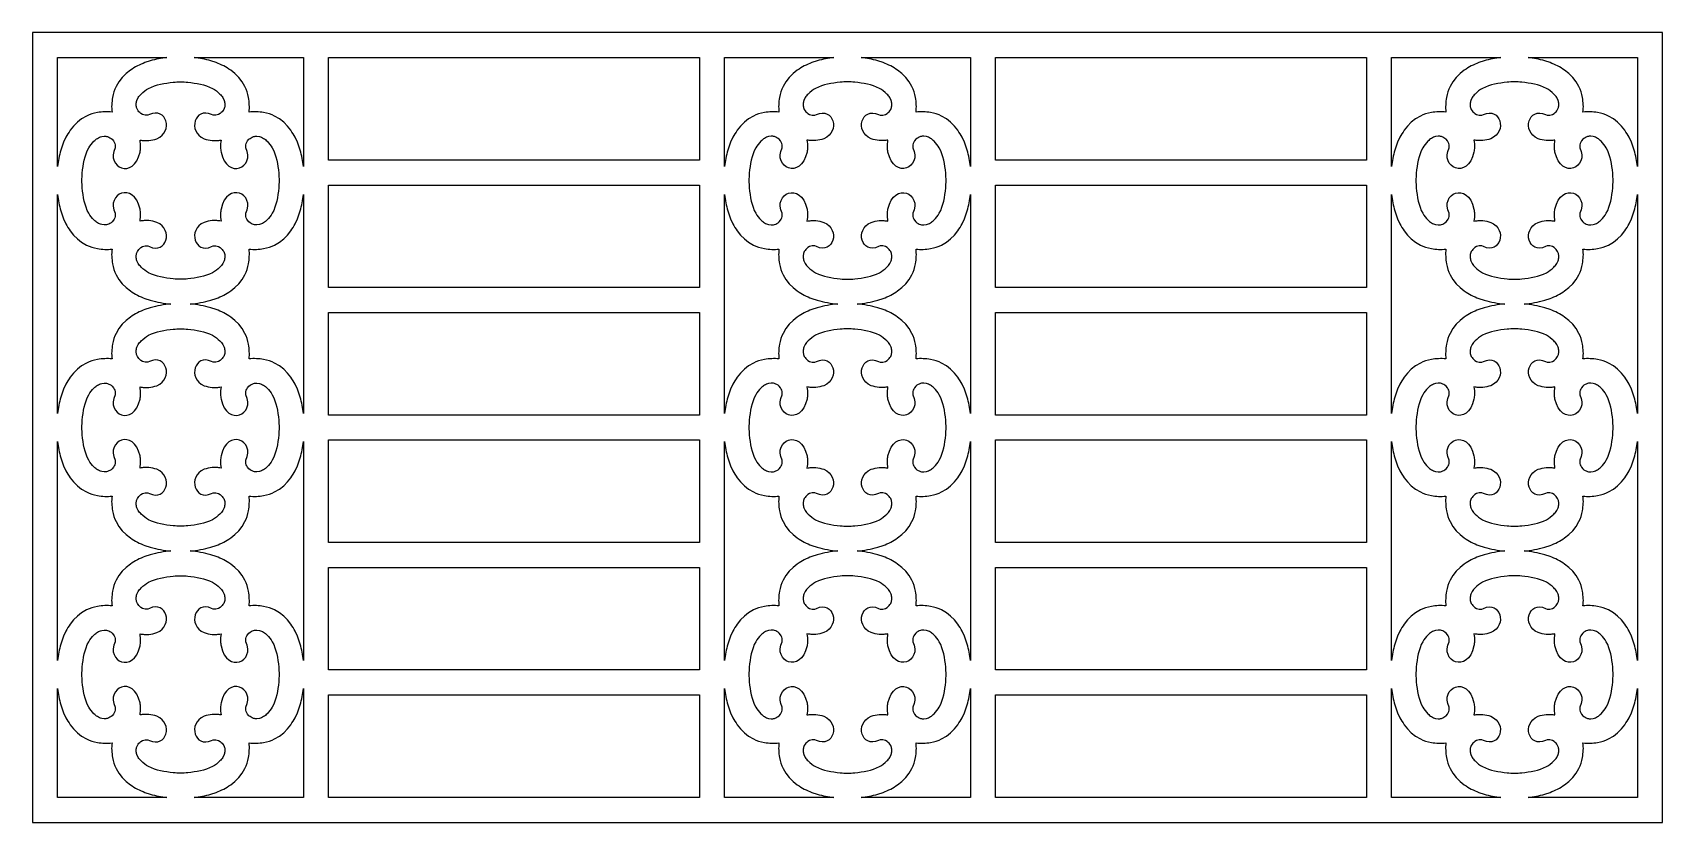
# Model space of a CAD drawing. Header units: centimetres. Extents: x -27.5 to -11.1, y -9.6 to -1.6.
import ezdxf

# ---------------------------------------------------------------- set-up
doc = ezdxf.new("R2010")
doc.units = ezdxf.units.CM
doc.header["$MEASUREMENT"] = 0
doc.layers.add('layer 1', color=7, linetype='Continuous')

msp = doc.modelspace()

# ---------------------------------------------------------------- linework, layer by layer
at = {"layer": 'layer 1', "color": 250}
for points, knots in [([(-27.5, -9.57168), (-27.5, -9.57168), (-27.5, -1.61168), (-27.5, -1.61168), (-27.5, -1.61168), (-27.5, -1.61168), (-11.07721, -1.61168), (-11.07721, -1.61168), (-11.07721, -1.61168), (-11.07721, -1.61168), (-11.07721, -9.57168), (-11.07721, -9.57168), (-11.07721, -9.57168), (-11.07721, -9.57168), (-27.5, -9.57168), (-27.5, -9.57168)], [0, 0, 0, 0, 0.2, 0.2, 0.2, 0.2, 0.4, 0.4, 0.4, 0.4, 0.6, 0.6, 0.6, 0.6, 1, 1, 1, 1]), ([(-27.24863, -2.96267), (-27.24863, -2.96267), (-27.24863, -2.96267), (-27.24863, -2.96267), (-27.24863, -2.96267), (-27.24523, -2.93472), (-27.24082, -2.90692), (-27.23565, -2.87907), (-27.23565, -2.87907), (-27.22965, -2.85121), (-27.22294, -2.82402), (-27.21526, -2.79662), (-27.21526, -2.79662), (-27.20674, -2.76965), (-27.19756, -2.74364), (-27.18719, -2.71734), (-27.18719, -2.71734), (-27.18719, -2.71734), (-27.16389, -2.66706), (-27.16389, -2.66706), (-27.16389, -2.66706), (-27.15055, -2.64265), (-27.13677, -2.61983), (-27.12125, -2.59675), (-27.12125, -2.59675), (-27.12125, -2.59675), (-27.08734, -2.55411), (-27.08734, -2.55411), (-27.08734, -2.55411), (-27.08734, -2.55411), (-27.04886, -2.51558), (-27.04886, -2.51558), (-27.04886, -2.51558), (-27.04886, -2.51558), (-27.0056, -2.4819), (-27.0056, -2.4819), (-27.0056, -2.4819), (-27.0056, -2.4819), (-26.95744, -2.45377), (-26.95744, -2.45377), (-26.95744, -2.45377), (-26.95744, -2.45377), (-26.93157, -2.44209), (-26.93157, -2.44209), (-26.93157, -2.44209), (-26.93157, -2.44209), (-26.90456, -2.43202), (-26.90456, -2.43202), (-26.90456, -2.43202), (-26.90456, -2.43202), (-26.8764, -2.42371), (-26.8764, -2.42371), (-26.8764, -2.42371), (-26.8764, -2.42371), (-26.84714, -2.41719), (-26.84714, -2.41719), (-26.84714, -2.41719), (-26.79863, -2.40977), (-26.74861, -2.40544), (-26.69976, -2.41247), (-26.69976, -2.41247), (-26.70677, -2.36351), (-26.70245, -2.3135), (-26.69499, -2.2649), (-26.69499, -2.2649), (-26.69499, -2.2649), (-26.68846, -2.23564), (-26.68846, -2.23564), (-26.68846, -2.23564), (-26.68846, -2.23564), (-26.68012, -2.20743), (-26.68012, -2.20743), (-26.68012, -2.20743), (-26.68012, -2.20743), (-26.67005, -2.18038), (-26.67005, -2.18038), (-26.67005, -2.18038), (-26.67005, -2.18038), (-26.65831, -2.15451), (-26.65831, -2.15451), (-26.65831, -2.15451), (-26.65831, -2.15451), (-26.63015, -2.10631), (-26.63015, -2.10631), (-26.63015, -2.10631), (-26.63015, -2.10631), (-26.59634, -2.06301), (-26.59634, -2.06301), (-26.59634, -2.06301), (-26.59634, -2.06301), (-26.55771, -2.02448), (-26.55771, -2.02448), (-26.55771, -2.02448), (-26.55771, -2.02448), (-26.51494, -1.99062), (-26.51494, -1.99062), (-26.51494, -1.99062), (-26.49181, -1.97508), (-26.46894, -1.96132), (-26.44444, -1.94803), (-26.44444, -1.94803), (-26.41919, -1.93567), (-26.39417, -1.92472), (-26.36804, -1.91444), (-26.36804, -1.91444), (-26.36804, -1.91444), (-26.31463, -1.89669), (-26.31463, -1.89669), (-26.31463, -1.89669), (-26.25928, -1.88124), (-26.20305, -1.86999), (-26.14628, -1.86306), (-26.14628, -1.86306), (-26.14628, -1.86306), (-27.24863, -1.86306), (-27.24863, -1.86306), (-27.24863, -1.86306), (-27.24863, -1.86306), (-27.24863, -2.96267), (-27.24863, -2.96267)], [0, 0, 0, 0, 0.03225806, 0.03225806, 0.03225806, 0.03225806, 0.06451613, 0.06451613, 0.06451613, 0.06451613, 0.09677419, 0.09677419, 0.09677419, 0.09677419, 0.12903226, 0.12903226, 0.12903226, 0.12903226, 0.16129032, 0.16129032, 0.16129032, 0.16129032, 0.19354839, 0.19354839, 0.19354839, 0.19354839, 0.22580645, 0.22580645, 0.22580645, 0.22580645, 0.25806452, 0.25806452, 0.25806452, 0.25806452, 0.29032258, 0.29032258, 0.29032258, 0.29032258, 0.32258065, 0.32258065, 0.32258065, 0.32258065, 0.35483871, 0.35483871, 0.35483871, 0.35483871, 0.38709677, 0.38709677, 0.38709677, 0.38709677, 0.41935484, 0.41935484, 0.41935484, 0.41935484, 0.4516129, 0.4516129, 0.4516129, 0.4516129, 0.48387097, 0.48387097, 0.48387097, 0.48387097, 0.51612903, 0.51612903, 0.51612903, 0.51612903, 0.5483871, 0.5483871, 0.5483871, 0.5483871, 0.58064516, 0.58064516, 0.58064516, 0.58064516, 0.61290323, 0.61290323, 0.61290323, 0.61290323, 0.64516129, 0.64516129, 0.64516129, 0.64516129, 0.67741935, 0.67741935, 0.67741935, 0.67741935, 0.70967742, 0.70967742, 0.70967742, 0.70967742, 0.74193548, 0.74193548, 0.74193548, 0.74193548, 0.77419355, 0.77419355, 0.77419355, 0.77419355, 0.80645161, 0.80645161, 0.80645161, 0.80645161, 0.83870968, 0.83870968, 0.83870968, 0.83870968, 0.87096774, 0.87096774, 0.87096774, 0.87096774, 0.90322581, 0.90322581, 0.90322581, 0.90322581, 0.93548387, 0.93548387, 0.93548387, 0.93548387, 1, 1, 1, 1]), ([(-25.87262, -1.86306), (-25.87262, -1.86306), (-25.87262, -1.86306), (-25.87262, -1.86306), (-25.87262, -1.86306), (-25.81586, -1.86999), (-25.75962, -1.88124), (-25.70422, -1.89669), (-25.70422, -1.89669), (-25.70422, -1.89669), (-25.65086, -1.91444), (-25.65086, -1.91444), (-25.65086, -1.91444), (-25.62468, -1.92472), (-25.5997, -1.93567), (-25.57441, -1.94803), (-25.57441, -1.94803), (-25.54995, -1.96132), (-25.52709, -1.97508), (-25.50395, -1.99062), (-25.50395, -1.99062), (-25.50395, -1.99062), (-25.46119, -2.02448), (-25.46119, -2.02448), (-25.46119, -2.02448), (-25.46119, -2.02448), (-25.42257, -2.06301), (-25.42257, -2.06301), (-25.42257, -2.06301), (-25.42257, -2.06301), (-25.38876, -2.10631), (-25.38876, -2.10631), (-25.38876, -2.10631), (-25.38876, -2.10631), (-25.3606, -2.15451), (-25.3606, -2.15451), (-25.3606, -2.15451), (-25.3606, -2.15451), (-25.34886, -2.18038), (-25.34886, -2.18038), (-25.34886, -2.18038), (-25.34886, -2.18038), (-25.33879, -2.20743), (-25.33879, -2.20743), (-25.33879, -2.20743), (-25.33879, -2.20743), (-25.3304, -2.23564), (-25.3304, -2.23564), (-25.3304, -2.23564), (-25.3304, -2.23564), (-25.32391, -2.2649), (-25.32391, -2.2649), (-25.32391, -2.2649), (-25.31646, -2.3135), (-25.31213, -2.36351), (-25.31915, -2.41247), (-25.31915, -2.41247), (-25.27028, -2.40544), (-25.22027, -2.40977), (-25.17177, -2.41719), (-25.17177, -2.41719), (-25.17177, -2.41719), (-25.14249, -2.42371), (-25.14249, -2.42371), (-25.14249, -2.42371), (-25.14249, -2.42371), (-25.11434, -2.43202), (-25.11434, -2.43202), (-25.11434, -2.43202), (-25.11434, -2.43202), (-25.08732, -2.44209), (-25.08732, -2.44209), (-25.08732, -2.44209), (-25.08732, -2.44209), (-25.06145, -2.45377), (-25.06145, -2.45377), (-25.06145, -2.45377), (-25.06145, -2.45377), (-25.0133, -2.4819), (-25.0133, -2.4819), (-25.0133, -2.4819), (-25.0133, -2.4819), (-24.97005, -2.51558), (-24.97005, -2.51558), (-24.97005, -2.51558), (-24.97005, -2.51558), (-24.93155, -2.55411), (-24.93155, -2.55411), (-24.93155, -2.55411), (-24.93155, -2.55411), (-24.89765, -2.59675), (-24.89765, -2.59675), (-24.89765, -2.59675), (-24.88212, -2.61983), (-24.86834, -2.64265), (-24.85502, -2.66706), (-24.85502, -2.66706), (-24.85502, -2.66706), (-24.83171, -2.71734), (-24.83171, -2.71734), (-24.83171, -2.71734), (-24.8213, -2.74364), (-24.81211, -2.76965), (-24.80364, -2.79662), (-24.80364, -2.79662), (-24.79595, -2.82402), (-24.78924, -2.85121), (-24.78324, -2.87907), (-24.78324, -2.87907), (-24.77804, -2.90692), (-24.77366, -2.93472), (-24.77027, -2.96267), (-24.77027, -2.96267), (-24.77027, -2.96267), (-24.77027, -1.86306), (-24.77027, -1.86306), (-24.77027, -1.86306), (-24.77027, -1.86306), (-25.87262, -1.86306), (-25.87262, -1.86306)], [0, 0, 0, 0, 0.03225806, 0.03225806, 0.03225806, 0.03225806, 0.06451613, 0.06451613, 0.06451613, 0.06451613, 0.09677419, 0.09677419, 0.09677419, 0.09677419, 0.12903226, 0.12903226, 0.12903226, 0.12903226, 0.16129032, 0.16129032, 0.16129032, 0.16129032, 0.19354839, 0.19354839, 0.19354839, 0.19354839, 0.22580645, 0.22580645, 0.22580645, 0.22580645, 0.25806452, 0.25806452, 0.25806452, 0.25806452, 0.29032258, 0.29032258, 0.29032258, 0.29032258, 0.32258065, 0.32258065, 0.32258065, 0.32258065, 0.35483871, 0.35483871, 0.35483871, 0.35483871, 0.38709677, 0.38709677, 0.38709677, 0.38709677, 0.41935484, 0.41935484, 0.41935484, 0.41935484, 0.4516129, 0.4516129, 0.4516129, 0.4516129, 0.48387097, 0.48387097, 0.48387097, 0.48387097, 0.51612903, 0.51612903, 0.51612903, 0.51612903, 0.5483871, 0.5483871, 0.5483871, 0.5483871, 0.58064516, 0.58064516, 0.58064516, 0.58064516, 0.61290323, 0.61290323, 0.61290323, 0.61290323, 0.64516129, 0.64516129, 0.64516129, 0.64516129, 0.67741935, 0.67741935, 0.67741935, 0.67741935, 0.70967742, 0.70967742, 0.70967742, 0.70967742, 0.74193548, 0.74193548, 0.74193548, 0.74193548, 0.77419355, 0.77419355, 0.77419355, 0.77419355, 0.80645161, 0.80645161, 0.80645161, 0.80645161, 0.83870968, 0.83870968, 0.83870968, 0.83870968, 0.87096774, 0.87096774, 0.87096774, 0.87096774, 0.90322581, 0.90322581, 0.90322581, 0.90322581, 0.93548387, 0.93548387, 0.93548387, 0.93548387, 1, 1, 1, 1]), ([(-24.51889, -1.86306), (-24.51889, -1.86306), (-24.51889, -1.86306), (-24.51889, -1.86306), (-24.51889, -1.86306), (-24.51889, -1.86306), (-24.51889, -2.89641), (-24.51889, -2.89641), (-24.51889, -2.89641), (-24.51889, -2.89641), (-20.77919, -2.89641), (-20.77919, -2.89641), (-20.77919, -2.89641), (-20.77919, -2.89641), (-20.77919, -1.86306), (-20.77919, -1.86306), (-20.77919, -1.86306), (-20.77919, -1.86306), (-24.51889, -1.86306), (-24.51889, -1.86306)], [0, 0, 0, 0, 0.16666667, 0.16666667, 0.16666667, 0.16666667, 0.33333333, 0.33333333, 0.33333333, 0.33333333, 0.5, 0.5, 0.5, 0.5, 0.66666667, 0.66666667, 0.66666667, 0.66666667, 1, 1, 1, 1]), ([(-20.52781, -1.86306), (-20.52781, -1.86306), (-20.52781, -1.86306), (-20.52781, -1.86306), (-20.52781, -1.86306), (-20.52781, -1.86306), (-20.52781, -2.9627), (-20.52781, -2.9627), (-20.52781, -2.9627), (-20.52441, -2.93477), (-20.51999, -2.90692), (-20.51483, -2.87907), (-20.51483, -2.87907), (-20.50878, -2.85121), (-20.50212, -2.82402), (-20.49445, -2.79662), (-20.49445, -2.79662), (-20.48593, -2.76965), (-20.47674, -2.74364), (-20.46637, -2.71734), (-20.46637, -2.71734), (-20.46637, -2.71734), (-20.44302, -2.66706), (-20.44302, -2.66706), (-20.44302, -2.66706), (-20.42973, -2.64265), (-20.41596, -2.61983), (-20.40043, -2.59675), (-20.40043, -2.59675), (-20.40043, -2.59675), (-20.36653, -2.55411), (-20.36653, -2.55411), (-20.36653, -2.55411), (-20.36653, -2.55411), (-20.32804, -2.51558), (-20.32804, -2.51558), (-20.32804, -2.51558), (-20.32804, -2.51558), (-20.28473, -2.4819), (-20.28473, -2.4819), (-20.28473, -2.4819), (-20.28473, -2.4819), (-20.23662, -2.45377), (-20.23662, -2.45377), (-20.23662, -2.45377), (-20.23662, -2.45377), (-20.21075, -2.44209), (-20.21075, -2.44209), (-20.21075, -2.44209), (-20.21075, -2.44209), (-20.18375, -2.43202), (-20.18375, -2.43202), (-20.18375, -2.43202), (-20.18375, -2.43202), (-20.15558, -2.42371), (-20.15558, -2.42371), (-20.15558, -2.42371), (-20.15558, -2.42371), (-20.12631, -2.41719), (-20.12631, -2.41719), (-20.12631, -2.41719), (-20.07776, -2.40977), (-20.02779, -2.40544), (-19.97893, -2.41247), (-19.97893, -2.41247), (-19.98595, -2.36351), (-19.98163, -2.3135), (-19.97416, -2.2649), (-19.97416, -2.2649), (-19.97416, -2.2649), (-19.96763, -2.23564), (-19.96763, -2.23564), (-19.96763, -2.23564), (-19.96763, -2.23564), (-19.95929, -2.20743), (-19.95929, -2.20743), (-19.95929, -2.20743), (-19.95929, -2.20743), (-19.94923, -2.18038), (-19.94923, -2.18038), (-19.94923, -2.18038), (-19.94923, -2.18038), (-19.93748, -2.15451), (-19.93748, -2.15451), (-19.93748, -2.15451), (-19.93748, -2.15451), (-19.90928, -2.10631), (-19.90928, -2.10631), (-19.90928, -2.10631), (-19.90928, -2.10631), (-19.87552, -2.06301), (-19.87552, -2.06301), (-19.87552, -2.06301), (-19.87552, -2.06301), (-19.83689, -2.02448), (-19.83689, -2.02448), (-19.83689, -2.02448), (-19.83689, -2.02448), (-19.79412, -1.99062), (-19.79412, -1.99062), (-19.79412, -1.99062), (-19.77099, -1.97508), (-19.74812, -1.96132), (-19.72363, -1.94803), (-19.72363, -1.94803), (-19.69837, -1.93567), (-19.67335, -1.92472), (-19.64721, -1.91444), (-19.64721, -1.91444), (-19.64721, -1.91444), (-19.59381, -1.89669), (-19.59381, -1.89669), (-19.59381, -1.89669), (-19.53846, -1.88124), (-19.48223, -1.86999), (-19.42546, -1.86306), (-19.42546, -1.86306), (-19.42546, -1.86306), (-20.52781, -1.86306), (-20.52781, -1.86306)], [0, 0, 0, 0, 0.03225806, 0.03225806, 0.03225806, 0.03225806, 0.06451613, 0.06451613, 0.06451613, 0.06451613, 0.09677419, 0.09677419, 0.09677419, 0.09677419, 0.12903226, 0.12903226, 0.12903226, 0.12903226, 0.16129032, 0.16129032, 0.16129032, 0.16129032, 0.19354839, 0.19354839, 0.19354839, 0.19354839, 0.22580645, 0.22580645, 0.22580645, 0.22580645, 0.25806452, 0.25806452, 0.25806452, 0.25806452, 0.29032258, 0.29032258, 0.29032258, 0.29032258, 0.32258065, 0.32258065, 0.32258065, 0.32258065, 0.35483871, 0.35483871, 0.35483871, 0.35483871, 0.38709677, 0.38709677, 0.38709677, 0.38709677, 0.41935484, 0.41935484, 0.41935484, 0.41935484, 0.4516129, 0.4516129, 0.4516129, 0.4516129, 0.48387097, 0.48387097, 0.48387097, 0.48387097, 0.51612903, 0.51612903, 0.51612903, 0.51612903, 0.5483871, 0.5483871, 0.5483871, 0.5483871, 0.58064516, 0.58064516, 0.58064516, 0.58064516, 0.61290323, 0.61290323, 0.61290323, 0.61290323, 0.64516129, 0.64516129, 0.64516129, 0.64516129, 0.67741935, 0.67741935, 0.67741935, 0.67741935, 0.70967742, 0.70967742, 0.70967742, 0.70967742, 0.74193548, 0.74193548, 0.74193548, 0.74193548, 0.77419355, 0.77419355, 0.77419355, 0.77419355, 0.80645161, 0.80645161, 0.80645161, 0.80645161, 0.83870968, 0.83870968, 0.83870968, 0.83870968, 0.87096774, 0.87096774, 0.87096774, 0.87096774, 0.90322581, 0.90322581, 0.90322581, 0.90322581, 0.93548387, 0.93548387, 0.93548387, 0.93548387, 1, 1, 1, 1]), ([(-19.1518, -1.86306), (-19.1518, -1.86306), (-19.1518, -1.86306), (-19.1518, -1.86306), (-19.1518, -1.86306), (-19.09503, -1.86999), (-19.03879, -1.88124), (-18.98341, -1.89669), (-18.98341, -1.89669), (-18.98341, -1.89669), (-18.93003, -1.91444), (-18.93003, -1.91444), (-18.93003, -1.91444), (-18.90387, -1.92472), (-18.87888, -1.93567), (-18.85359, -1.94803), (-18.85359, -1.94803), (-18.82913, -1.96132), (-18.80627, -1.97508), (-18.78314, -1.99062), (-18.78314, -1.99062), (-18.78314, -1.99062), (-18.74037, -2.02448), (-18.74037, -2.02448), (-18.74037, -2.02448), (-18.74037, -2.02448), (-18.70175, -2.06301), (-18.70175, -2.06301), (-18.70175, -2.06301), (-18.70175, -2.06301), (-18.66794, -2.10631), (-18.66794, -2.10631), (-18.66794, -2.10631), (-18.66794, -2.10631), (-18.63978, -2.15451), (-18.63978, -2.15451), (-18.63978, -2.15451), (-18.63978, -2.15451), (-18.62803, -2.18038), (-18.62803, -2.18038), (-18.62803, -2.18038), (-18.62803, -2.18038), (-18.61797, -2.20743), (-18.61797, -2.20743), (-18.61797, -2.20743), (-18.61797, -2.20743), (-18.60958, -2.23564), (-18.60958, -2.23564), (-18.60958, -2.23564), (-18.60958, -2.23564), (-18.60305, -2.2649), (-18.60305, -2.2649), (-18.60305, -2.2649), (-18.59564, -2.3135), (-18.59131, -2.36351), (-18.59833, -2.41247), (-18.59833, -2.41247), (-18.54946, -2.40544), (-18.49946, -2.40977), (-18.45094, -2.41719), (-18.45094, -2.41719), (-18.45094, -2.41719), (-18.42163, -2.42371), (-18.42163, -2.42371), (-18.42163, -2.42371), (-18.42163, -2.42371), (-18.39351, -2.43202), (-18.39351, -2.43202), (-18.39351, -2.43202), (-18.39351, -2.43202), (-18.36646, -2.44209), (-18.36646, -2.44209), (-18.36646, -2.44209), (-18.36646, -2.44209), (-18.34064, -2.45377), (-18.34064, -2.45377), (-18.34064, -2.45377), (-18.34064, -2.45377), (-18.29249, -2.4819), (-18.29249, -2.4819), (-18.29249, -2.4819), (-18.29249, -2.4819), (-18.24922, -2.51558), (-18.24922, -2.51558), (-18.24922, -2.51558), (-18.24922, -2.51558), (-18.21069, -2.55411), (-18.21069, -2.55411), (-18.21069, -2.55411), (-18.21069, -2.55411), (-18.17684, -2.59675), (-18.17684, -2.59675), (-18.17684, -2.59675), (-18.1613, -2.61983), (-18.14753, -2.64265), (-18.13419, -2.66706), (-18.13419, -2.66706), (-18.13419, -2.66706), (-18.11085, -2.71734), (-18.11085, -2.71734), (-18.11085, -2.71734), (-18.10047, -2.74364), (-18.09129, -2.76965), (-18.08281, -2.79662), (-18.08281, -2.79662), (-18.07514, -2.82402), (-18.06842, -2.85121), (-18.06243, -2.87907), (-18.06243, -2.87907), (-18.05721, -2.90692), (-18.05284, -2.93472), (-18.0494, -2.96267), (-18.0494, -2.96267), (-18.0494, -2.96267), (-18.0494, -1.86306), (-18.0494, -1.86306), (-18.0494, -1.86306), (-18.0494, -1.86306), (-19.1518, -1.86306), (-19.1518, -1.86306)], [0, 0, 0, 0, 0.03225806, 0.03225806, 0.03225806, 0.03225806, 0.06451613, 0.06451613, 0.06451613, 0.06451613, 0.09677419, 0.09677419, 0.09677419, 0.09677419, 0.12903226, 0.12903226, 0.12903226, 0.12903226, 0.16129032, 0.16129032, 0.16129032, 0.16129032, 0.19354839, 0.19354839, 0.19354839, 0.19354839, 0.22580645, 0.22580645, 0.22580645, 0.22580645, 0.25806452, 0.25806452, 0.25806452, 0.25806452, 0.29032258, 0.29032258, 0.29032258, 0.29032258, 0.32258065, 0.32258065, 0.32258065, 0.32258065, 0.35483871, 0.35483871, 0.35483871, 0.35483871, 0.38709677, 0.38709677, 0.38709677, 0.38709677, 0.41935484, 0.41935484, 0.41935484, 0.41935484, 0.4516129, 0.4516129, 0.4516129, 0.4516129, 0.48387097, 0.48387097, 0.48387097, 0.48387097, 0.51612903, 0.51612903, 0.51612903, 0.51612903, 0.5483871, 0.5483871, 0.5483871, 0.5483871, 0.58064516, 0.58064516, 0.58064516, 0.58064516, 0.61290323, 0.61290323, 0.61290323, 0.61290323, 0.64516129, 0.64516129, 0.64516129, 0.64516129, 0.67741935, 0.67741935, 0.67741935, 0.67741935, 0.70967742, 0.70967742, 0.70967742, 0.70967742, 0.74193548, 0.74193548, 0.74193548, 0.74193548, 0.77419355, 0.77419355, 0.77419355, 0.77419355, 0.80645161, 0.80645161, 0.80645161, 0.80645161, 0.83870968, 0.83870968, 0.83870968, 0.83870968, 0.87096774, 0.87096774, 0.87096774, 0.87096774, 0.90322581, 0.90322581, 0.90322581, 0.90322581, 0.93548387, 0.93548387, 0.93548387, 0.93548387, 1, 1, 1, 1]), ([(-17.79803, -1.86306), (-17.79803, -1.86306), (-17.79803, -1.86306), (-17.79803, -1.86306), (-17.79803, -1.86306), (-17.79803, -1.86306), (-17.79803, -2.89641), (-17.79803, -2.89641), (-17.79803, -2.89641), (-17.79803, -2.89641), (-14.05837, -2.89641), (-14.05837, -2.89641), (-14.05837, -2.89641), (-14.05837, -2.89641), (-14.05837, -1.86306), (-14.05837, -1.86306), (-14.05837, -1.86306), (-14.05837, -1.86306), (-17.79803, -1.86306), (-17.79803, -1.86306)], [0, 0, 0, 0, 0.16666667, 0.16666667, 0.16666667, 0.16666667, 0.33333333, 0.33333333, 0.33333333, 0.33333333, 0.5, 0.5, 0.5, 0.5, 0.66666667, 0.66666667, 0.66666667, 0.66666667, 1, 1, 1, 1]), ([(-13.80699, -1.86306), (-13.80699, -1.86306), (-13.80699, -1.86306), (-13.80699, -1.86306), (-13.80699, -1.86306), (-13.80699, -1.86306), (-13.80699, -2.9627), (-13.80699, -2.9627), (-13.80699, -2.9627), (-13.8036, -2.93477), (-13.79918, -2.90692), (-13.79397, -2.87907), (-13.79397, -2.87907), (-13.78797, -2.85121), (-13.78126, -2.82402), (-13.77363, -2.79662), (-13.77363, -2.79662), (-13.76511, -2.76965), (-13.75592, -2.74364), (-13.74554, -2.71734), (-13.74554, -2.71734), (-13.74554, -2.71734), (-13.7222, -2.66706), (-13.7222, -2.66706), (-13.7222, -2.66706), (-13.70891, -2.64265), (-13.6951, -2.61983), (-13.6796, -2.59675), (-13.6796, -2.59675), (-13.6796, -2.59675), (-13.64571, -2.55411), (-13.64571, -2.55411), (-13.64571, -2.55411), (-13.64571, -2.55411), (-13.60722, -2.51558), (-13.60722, -2.51558), (-13.60722, -2.51558), (-13.60722, -2.51558), (-13.56392, -2.4819), (-13.56392, -2.4819), (-13.56392, -2.4819), (-13.56392, -2.4819), (-13.5158, -2.45377), (-13.5158, -2.45377), (-13.5158, -2.45377), (-13.5158, -2.45377), (-13.48994, -2.44209), (-13.48994, -2.44209), (-13.48994, -2.44209), (-13.48994, -2.44209), (-13.46293, -2.43202), (-13.46293, -2.43202), (-13.46293, -2.43202), (-13.46293, -2.43202), (-13.43475, -2.42371), (-13.43475, -2.42371), (-13.43475, -2.42371), (-13.43475, -2.42371), (-13.4055, -2.41719), (-13.4055, -2.41719), (-13.4055, -2.41719), (-13.35694, -2.40977), (-13.30698, -2.40544), (-13.25811, -2.41247), (-13.25811, -2.41247), (-13.26513, -2.36351), (-13.2608, -2.3135), (-13.25334, -2.2649), (-13.25334, -2.2649), (-13.25334, -2.2649), (-13.24681, -2.23564), (-13.24681, -2.23564), (-13.24681, -2.23564), (-13.24681, -2.23564), (-13.23847, -2.20743), (-13.23847, -2.20743), (-13.23847, -2.20743), (-13.23847, -2.20743), (-13.22841, -2.18038), (-13.22841, -2.18038), (-13.22841, -2.18038), (-13.22841, -2.18038), (-13.21667, -2.15451), (-13.21667, -2.15451), (-13.21667, -2.15451), (-13.21667, -2.15451), (-13.18846, -2.10631), (-13.18846, -2.10631), (-13.18846, -2.10631), (-13.18846, -2.10631), (-13.1547, -2.06301), (-13.1547, -2.06301), (-13.1547, -2.06301), (-13.1547, -2.06301), (-13.11603, -2.02448), (-13.11603, -2.02448), (-13.11603, -2.02448), (-13.11603, -2.02448), (-13.0733, -1.99062), (-13.0733, -1.99062), (-13.0733, -1.99062), (-13.05018, -1.97508), (-13.02731, -1.96132), (-13.00281, -1.94803), (-13.00281, -1.94803), (-12.97752, -1.93567), (-12.95253, -1.92472), (-12.9264, -1.91444), (-12.9264, -1.91444), (-12.9264, -1.91444), (-12.873, -1.89669), (-12.873, -1.89669), (-12.873, -1.89669), (-12.81765, -1.88124), (-12.76141, -1.86999), (-12.70464, -1.86306), (-12.70464, -1.86306), (-12.70464, -1.86306), (-13.80699, -1.86306), (-13.80699, -1.86306)], [0, 0, 0, 0, 0.03225806, 0.03225806, 0.03225806, 0.03225806, 0.06451613, 0.06451613, 0.06451613, 0.06451613, 0.09677419, 0.09677419, 0.09677419, 0.09677419, 0.12903226, 0.12903226, 0.12903226, 0.12903226, 0.16129032, 0.16129032, 0.16129032, 0.16129032, 0.19354839, 0.19354839, 0.19354839, 0.19354839, 0.22580645, 0.22580645, 0.22580645, 0.22580645, 0.25806452, 0.25806452, 0.25806452, 0.25806452, 0.29032258, 0.29032258, 0.29032258, 0.29032258, 0.32258065, 0.32258065, 0.32258065, 0.32258065, 0.35483871, 0.35483871, 0.35483871, 0.35483871, 0.38709677, 0.38709677, 0.38709677, 0.38709677, 0.41935484, 0.41935484, 0.41935484, 0.41935484, 0.4516129, 0.4516129, 0.4516129, 0.4516129, 0.48387097, 0.48387097, 0.48387097, 0.48387097, 0.51612903, 0.51612903, 0.51612903, 0.51612903, 0.5483871, 0.5483871, 0.5483871, 0.5483871, 0.58064516, 0.58064516, 0.58064516, 0.58064516, 0.61290323, 0.61290323, 0.61290323, 0.61290323, 0.64516129, 0.64516129, 0.64516129, 0.64516129, 0.67741935, 0.67741935, 0.67741935, 0.67741935, 0.70967742, 0.70967742, 0.70967742, 0.70967742, 0.74193548, 0.74193548, 0.74193548, 0.74193548, 0.77419355, 0.77419355, 0.77419355, 0.77419355, 0.80645161, 0.80645161, 0.80645161, 0.80645161, 0.83870968, 0.83870968, 0.83870968, 0.83870968, 0.87096774, 0.87096774, 0.87096774, 0.87096774, 0.90322581, 0.90322581, 0.90322581, 0.90322581, 0.93548387, 0.93548387, 0.93548387, 0.93548387, 1, 1, 1, 1]), ([(-12.43093, -1.86306), (-12.43093, -1.86306), (-12.43093, -1.86306), (-12.43093, -1.86306), (-12.43093, -1.86306), (-12.37421, -1.86999), (-12.31798, -1.88124), (-12.26259, -1.89669), (-12.26259, -1.89669), (-12.26259, -1.89669), (-12.20917, -1.91444), (-12.20917, -1.91444), (-12.20917, -1.91444), (-12.18305, -1.92472), (-12.15807, -1.93567), (-12.13277, -1.94803), (-12.13277, -1.94803), (-12.10831, -1.96132), (-12.08544, -1.97508), (-12.06232, -1.99062), (-12.06232, -1.99062), (-12.06232, -1.99062), (-12.01955, -2.02448), (-12.01955, -2.02448), (-12.01955, -2.02448), (-12.01955, -2.02448), (-11.98092, -2.06301), (-11.98092, -2.06301), (-11.98092, -2.06301), (-11.98092, -2.06301), (-11.94712, -2.10631), (-11.94712, -2.10631), (-11.94712, -2.10631), (-11.94712, -2.10631), (-11.91895, -2.15451), (-11.91895, -2.15451), (-11.91895, -2.15451), (-11.91895, -2.15451), (-11.90721, -2.18038), (-11.90721, -2.18038), (-11.90721, -2.18038), (-11.90721, -2.18038), (-11.8971, -2.20743), (-11.8971, -2.20743), (-11.8971, -2.20743), (-11.8971, -2.20743), (-11.88876, -2.23564), (-11.88876, -2.23564), (-11.88876, -2.23564), (-11.88876, -2.23564), (-11.88223, -2.2649), (-11.88223, -2.2649), (-11.88223, -2.2649), (-11.87482, -2.3135), (-11.87049, -2.36351), (-11.87746, -2.41247), (-11.87746, -2.41247), (-11.82865, -2.40544), (-11.77864, -2.40977), (-11.73012, -2.41719), (-11.73012, -2.41719), (-11.73012, -2.41719), (-11.70082, -2.42371), (-11.70082, -2.42371), (-11.70082, -2.42371), (-11.70082, -2.42371), (-11.67266, -2.43202), (-11.67266, -2.43202), (-11.67266, -2.43202), (-11.67266, -2.43202), (-11.64563, -2.44209), (-11.64563, -2.44209), (-11.64563, -2.44209), (-11.64563, -2.44209), (-11.61982, -2.45377), (-11.61982, -2.45377), (-11.61982, -2.45377), (-11.61982, -2.45377), (-11.57166, -2.4819), (-11.57166, -2.4819), (-11.57166, -2.4819), (-11.57166, -2.4819), (-11.5284, -2.51558), (-11.5284, -2.51558), (-11.5284, -2.51558), (-11.5284, -2.51558), (-11.48987, -2.55411), (-11.48987, -2.55411), (-11.48987, -2.55411), (-11.48987, -2.55411), (-11.45601, -2.59675), (-11.45601, -2.59675), (-11.45601, -2.59675), (-11.44048, -2.61983), (-11.42671, -2.64265), (-11.41338, -2.66706), (-11.41338, -2.66706), (-11.41338, -2.66706), (-11.39003, -2.71734), (-11.39003, -2.71734), (-11.39003, -2.71734), (-11.37965, -2.74364), (-11.37048, -2.76965), (-11.36199, -2.79662), (-11.36199, -2.79662), (-11.35432, -2.82402), (-11.34761, -2.85121), (-11.34161, -2.87907), (-11.34161, -2.87907), (-11.3364, -2.90692), (-11.33203, -2.93477), (-11.32858, -2.9627), (-11.32858, -2.9627), (-11.32858, -2.9627), (-11.32858, -1.86306), (-11.32858, -1.86306), (-11.32858, -1.86306), (-11.32858, -1.86306), (-12.43093, -1.86306), (-12.43093, -1.86306)], [0, 0, 0, 0, 0.03225806, 0.03225806, 0.03225806, 0.03225806, 0.06451613, 0.06451613, 0.06451613, 0.06451613, 0.09677419, 0.09677419, 0.09677419, 0.09677419, 0.12903226, 0.12903226, 0.12903226, 0.12903226, 0.16129032, 0.16129032, 0.16129032, 0.16129032, 0.19354839, 0.19354839, 0.19354839, 0.19354839, 0.22580645, 0.22580645, 0.22580645, 0.22580645, 0.25806452, 0.25806452, 0.25806452, 0.25806452, 0.29032258, 0.29032258, 0.29032258, 0.29032258, 0.32258065, 0.32258065, 0.32258065, 0.32258065, 0.35483871, 0.35483871, 0.35483871, 0.35483871, 0.38709677, 0.38709677, 0.38709677, 0.38709677, 0.41935484, 0.41935484, 0.41935484, 0.41935484, 0.4516129, 0.4516129, 0.4516129, 0.4516129, 0.48387097, 0.48387097, 0.48387097, 0.48387097, 0.51612903, 0.51612903, 0.51612903, 0.51612903, 0.5483871, 0.5483871, 0.5483871, 0.5483871, 0.58064516, 0.58064516, 0.58064516, 0.58064516, 0.61290323, 0.61290323, 0.61290323, 0.61290323, 0.64516129, 0.64516129, 0.64516129, 0.64516129, 0.67741935, 0.67741935, 0.67741935, 0.67741935, 0.70967742, 0.70967742, 0.70967742, 0.70967742, 0.74193548, 0.74193548, 0.74193548, 0.74193548, 0.77419355, 0.77419355, 0.77419355, 0.77419355, 0.80645161, 0.80645161, 0.80645161, 0.80645161, 0.83870968, 0.83870968, 0.83870968, 0.83870968, 0.87096774, 0.87096774, 0.87096774, 0.87096774, 0.90322581, 0.90322581, 0.90322581, 0.90322581, 0.93548387, 0.93548387, 0.93548387, 0.93548387, 1, 1, 1, 1]), ([(-26.00945, -4.09803), (-26.00945, -4.09803), (-26.00945, -4.09803), (-26.00945, -4.09803), (-26.00945, -4.09803), (-26.009, -4.09803), (-26.00852, -4.09803), (-26.00808, -4.09803), (-26.00808, -4.09803), (-25.98411, -4.09785), (-25.96015, -4.09639), (-25.93609, -4.09388), (-25.93609, -4.09388), (-25.85125, -4.08435), (-25.76434, -4.07244), (-25.68794, -4.032), (-25.68794, -4.032), (-25.65982, -4.01611), (-25.63593, -3.99774), (-25.61255, -3.9755), (-25.61255, -3.9755), (-25.60151, -3.96447), (-25.59286, -3.95241), (-25.58412, -3.93952), (-25.58412, -3.93952), (-25.58412, -3.93952), (-25.57013, -3.91114), (-25.57013, -3.91114), (-25.57013, -3.91114), (-25.56593, -3.89791), (-25.56354, -3.88677), (-25.56222, -3.87296), (-25.56222, -3.87296), (-25.56244, -3.86086), (-25.56354, -3.85102), (-25.56629, -3.83924), (-25.56629, -3.83924), (-25.56629, -3.83924), (-25.57441, -3.81902), (-25.57441, -3.81902), (-25.57441, -3.81902), (-25.58425, -3.80225), (-25.594, -3.79104), (-25.60936, -3.77899), (-25.60936, -3.77899), (-25.60936, -3.77899), (-25.62703, -3.76874), (-25.62703, -3.76874), (-25.62703, -3.76874), (-25.64591, -3.76125), (-25.66021, -3.75878), (-25.6803, -3.76235), (-25.6803, -3.76235), (-25.6803, -3.76235), (-25.69663, -3.76849), (-25.69663, -3.76849), (-25.69663, -3.76849), (-25.86577, -3.84718), (-25.94324, -3.59828), (-25.77021, -3.52422), (-25.77021, -3.52422), (-25.74363, -3.51556), (-25.71896, -3.51013), (-25.69121, -3.507), (-25.69121, -3.507), (-25.67536, -3.50599), (-25.66017, -3.50572), (-25.64427, -3.50624), (-25.64427, -3.50624), (-25.62976, -3.5074), (-25.61573, -3.50902), (-25.60138, -3.51155), (-25.60138, -3.51155), (-25.60575, -3.48647), (-25.60734, -3.46286), (-25.60694, -3.43743), (-25.60694, -3.43743), (-25.60593, -3.42132), (-25.60416, -3.40601), (-25.60151, -3.39007), (-25.60151, -3.39007), (-25.53962, -3.10515), (-25.25254, -3.23475), (-25.35058, -3.43262), (-25.35058, -3.43262), (-25.35058, -3.43262), (-25.35251, -3.44966), (-25.35251, -3.44966), (-25.35251, -3.44966), (-25.35119, -3.47098), (-25.34541, -3.48568), (-25.33388, -3.50355), (-25.33388, -3.50355), (-25.33388, -3.50355), (-25.32007, -3.51958), (-25.32007, -3.51958), (-25.32007, -3.51958), (-25.30519, -3.53265), (-25.2924, -3.54015), (-25.27364, -3.54659), (-25.27364, -3.54659), (-25.26189, -3.54933), (-25.25205, -3.55047), (-25.23995, -3.55065), (-25.23995, -3.55065), (-25.23995, -3.55065), (-25.21502, -3.54695), (-25.21502, -3.54695), (-25.21502, -3.54695), (-25.19971, -3.54213), (-25.18747, -3.53657), (-25.17339, -3.52881), (-25.17339, -3.52881), (-25.1605, -3.52002), (-25.14846, -3.51142), (-25.13742, -3.50038), (-25.13742, -3.50038), (-25.11738, -3.47936), (-25.10052, -3.45792), (-25.08546, -3.43302), (-25.08546, -3.43302), (-25.0415, -3.35529), (-25.02897, -3.26533), (-25.01917, -3.17785), (-25.01917, -3.17785), (-25.01754, -3.1529), (-25.01652, -3.12801), (-25.01643, -3.10313), (-25.01643, -3.10313), (-25.01652, -3.07822), (-25.01754, -3.05333), (-25.01917, -3.02839), (-25.01917, -3.02839), (-25.02897, -2.94091), (-25.0415, -2.85096), (-25.08546, -2.77322), (-25.08546, -2.77322), (-25.10052, -2.74837), (-25.11738, -2.72692), (-25.13742, -2.70591), (-25.13742, -2.70591), (-25.14846, -2.69482), (-25.1605, -2.68621), (-25.17339, -2.67744), (-25.17339, -2.67744), (-25.18747, -2.66966), (-25.19971, -2.66411), (-25.21502, -2.6593), (-25.21502, -2.6593), (-25.21502, -2.6593), (-25.23995, -2.65559), (-25.23995, -2.65559), (-25.23995, -2.65559), (-25.25205, -2.65576), (-25.26189, -2.65691), (-25.27364, -2.65964), (-25.27364, -2.65964), (-25.2924, -2.66609), (-25.30519, -2.67359), (-25.32007, -2.68666), (-25.32007, -2.68666), (-25.32007, -2.68666), (-25.33388, -2.70269), (-25.33388, -2.70269), (-25.33388, -2.70269), (-25.34541, -2.72056), (-25.35119, -2.73526), (-25.35251, -2.75658), (-25.35251, -2.75658), (-25.35251, -2.75658), (-25.35058, -2.77362), (-25.35058, -2.77362), (-25.35058, -2.77362), (-25.25254, -2.97153), (-25.53962, -3.10113), (-25.60151, -2.81617), (-25.60151, -2.81617), (-25.60416, -2.80023), (-25.60593, -2.78492), (-25.60694, -2.7688), (-25.60694, -2.7688), (-25.60734, -2.74338), (-25.60575, -2.71977), (-25.60138, -2.6947), (-25.60138, -2.6947), (-25.61573, -2.69721), (-25.62976, -2.69885), (-25.64427, -2.69999), (-25.64427, -2.69999), (-25.66017, -2.70053), (-25.67536, -2.70026), (-25.69121, -2.69924), (-25.69121, -2.69924), (-25.71896, -2.69611), (-25.74363, -2.69069), (-25.77021, -2.68202), (-25.77021, -2.68202), (-25.94324, -2.60796), (-25.86577, -2.3591), (-25.69663, -2.43776), (-25.69663, -2.43776), (-25.69663, -2.43776), (-25.6803, -2.44393), (-25.6803, -2.44393), (-25.6803, -2.44393), (-25.66021, -2.44747), (-25.64591, -2.445), (-25.62703, -2.43749), (-25.62703, -2.43749), (-25.62703, -2.43749), (-25.60936, -2.42725), (-25.60936, -2.42725), (-25.60936, -2.42725), (-25.594, -2.41525), (-25.58425, -2.40403), (-25.57441, -2.38721), (-25.57441, -2.38721), (-25.57441, -2.38721), (-25.56629, -2.36699), (-25.56629, -2.36699), (-25.56629, -2.36699), (-25.56354, -2.35522), (-25.56244, -2.34537), (-25.56222, -2.33327), (-25.56222, -2.33327), (-25.56354, -2.31946), (-25.56593, -2.30834), (-25.57013, -2.29509), (-25.57013, -2.29509), (-25.57013, -2.29509), (-25.58412, -2.26671), (-25.58412, -2.26671), (-25.58412, -2.26671), (-25.59286, -2.25387), (-25.60151, -2.24178), (-25.61255, -2.23075), (-25.61255, -2.23075), (-25.63593, -2.20849), (-25.65982, -2.19013), (-25.68794, -2.17424), (-25.68794, -2.17424), (-25.76434, -2.13385), (-25.85125, -2.12189), (-25.93609, -2.1124), (-25.93609, -2.1124), (-25.96015, -2.10984), (-25.98411, -2.10839), (-26.00808, -2.10821), (-26.00808, -2.10821), (-26.00852, -2.10821), (-26.009, -2.10821), (-26.00945, -2.10821), (-26.00945, -2.10821), (-26.00989, -2.10821), (-26.01032, -2.10821), (-26.01082, -2.10821), (-26.01082, -2.10821), (-26.03478, -2.10839), (-26.05875, -2.10984), (-26.0828, -2.1124), (-26.0828, -2.1124), (-26.16765, -2.12189), (-26.25455, -2.13385), (-26.33097, -2.17424), (-26.33097, -2.17424), (-26.35908, -2.19013), (-26.38296, -2.20849), (-26.40635, -2.23075), (-26.40635, -2.23075), (-26.41739, -2.24178), (-26.42605, -2.25387), (-26.43478, -2.26671), (-26.43478, -2.26671), (-26.43478, -2.26671), (-26.44878, -2.29509), (-26.44878, -2.29509), (-26.44878, -2.29509), (-26.45291, -2.30834), (-26.45535, -2.31946), (-26.45667, -2.33327), (-26.45667, -2.33327), (-26.45645, -2.34537), (-26.45531, -2.35522), (-26.45257, -2.36699), (-26.45257, -2.36699), (-26.45257, -2.36699), (-26.4445, -2.38721), (-26.4445, -2.38721), (-26.4445, -2.38721), (-26.43464, -2.40403), (-26.42489, -2.41525), (-26.40953, -2.42725), (-26.40953, -2.42725), (-26.40953, -2.42725), (-26.39188, -2.43749), (-26.39188, -2.43749), (-26.39188, -2.43749), (-26.37299, -2.445), (-26.35868, -2.44747), (-26.3386, -2.44393), (-26.3386, -2.44393), (-26.3386, -2.44393), (-26.32227, -2.43776), (-26.32227, -2.43776), (-26.32227, -2.43776), (-26.15312, -2.3591), (-26.07565, -2.60796), (-26.24868, -2.68202), (-26.24868, -2.68202), (-26.27526, -2.69069), (-26.29993, -2.69611), (-26.3277, -2.69924), (-26.3277, -2.69924), (-26.34355, -2.70026), (-26.35873, -2.70053), (-26.37462, -2.69999), (-26.37462, -2.69999), (-26.38913, -2.69885), (-26.40318, -2.69721), (-26.41753, -2.6947), (-26.41753, -2.6947), (-26.41314, -2.71977), (-26.41157, -2.74338), (-26.41197, -2.7688), (-26.41197, -2.7688), (-26.41298, -2.78492), (-26.41475, -2.80023), (-26.41739, -2.81617), (-26.41739, -2.81617), (-26.47927, -3.10113), (-26.76636, -2.97153), (-26.66832, -2.77362), (-26.66832, -2.77362), (-26.66832, -2.77362), (-26.66638, -2.75658), (-26.66638, -2.75658), (-26.66638, -2.75658), (-26.6677, -2.73526), (-26.67349, -2.72056), (-26.68496, -2.70269), (-26.68496, -2.70269), (-26.68496, -2.70269), (-26.69882, -2.68666), (-26.69882, -2.68666), (-26.69882, -2.68666), (-26.7137, -2.67359), (-26.7265, -2.66609), (-26.74525, -2.65964), (-26.74525, -2.65964), (-26.757, -2.65691), (-26.76684, -2.65576), (-26.77894, -2.65559), (-26.77894, -2.65559), (-26.77894, -2.65559), (-26.80388, -2.6593), (-26.80388, -2.6593), (-26.80388, -2.6593), (-26.81916, -2.66411), (-26.83142, -2.66966), (-26.8455, -2.67744), (-26.8455, -2.67744), (-26.85839, -2.68621), (-26.87044, -2.69482), (-26.88147, -2.70591), (-26.88147, -2.70591), (-26.90147, -2.72692), (-26.91837, -2.74837), (-26.93343, -2.77322), (-26.93343, -2.77322), (-26.97735, -2.85096), (-26.98993, -2.94091), (-26.99972, -3.02839), (-26.99972, -3.02839), (-27.00136, -3.05333), (-27.00233, -3.07822), (-27.00246, -3.10313), (-27.00246, -3.10313), (-27.00233, -3.12801), (-27.00136, -3.1529), (-26.99972, -3.17785), (-26.99972, -3.17785), (-26.98993, -3.26533), (-26.97735, -3.35529), (-26.93343, -3.43302), (-26.93343, -3.43302), (-26.91837, -3.45792), (-26.90147, -3.47936), (-26.88147, -3.50038), (-26.88147, -3.50038), (-26.87044, -3.51142), (-26.85839, -3.52002), (-26.8455, -3.52881), (-26.8455, -3.52881), (-26.83142, -3.53657), (-26.81916, -3.54213), (-26.80388, -3.54695), (-26.80388, -3.54695), (-26.80388, -3.54695), (-26.77894, -3.55065), (-26.77894, -3.55065), (-26.77894, -3.55065), (-26.76684, -3.55047), (-26.757, -3.54933), (-26.74525, -3.54659), (-26.74525, -3.54659), (-26.7265, -3.54015), (-26.7137, -3.53265), (-26.69882, -3.51958), (-26.69882, -3.51958), (-26.69882, -3.51958), (-26.68496, -3.50355), (-26.68496, -3.50355), (-26.68496, -3.50355), (-26.67349, -3.48568), (-26.6677, -3.47098), (-26.66638, -3.44966), (-26.66638, -3.44966), (-26.66638, -3.44966), (-26.66832, -3.43262), (-26.66832, -3.43262), (-26.66832, -3.43262), (-26.76636, -3.23475), (-26.47927, -3.10515), (-26.41739, -3.39007), (-26.41739, -3.39007), (-26.41475, -3.40601), (-26.41298, -3.42132), (-26.41197, -3.43743), (-26.41197, -3.43743), (-26.41157, -3.46286), (-26.41314, -3.48647), (-26.41753, -3.51155), (-26.41753, -3.51155), (-26.40318, -3.50902), (-26.38913, -3.5074), (-26.37462, -3.50624), (-26.37462, -3.50624), (-26.35873, -3.50572), (-26.34355, -3.50599), (-26.3277, -3.507), (-26.3277, -3.507), (-26.29993, -3.51013), (-26.27526, -3.51556), (-26.24868, -3.52422), (-26.24868, -3.52422), (-26.07565, -3.59828), (-26.15312, -3.84718), (-26.32227, -3.76849), (-26.32227, -3.76849), (-26.32227, -3.76849), (-26.3386, -3.76235), (-26.3386, -3.76235), (-26.3386, -3.76235), (-26.35868, -3.75878), (-26.37299, -3.76125), (-26.39188, -3.76874), (-26.39188, -3.76874), (-26.39188, -3.76874), (-26.40953, -3.77899), (-26.40953, -3.77899), (-26.40953, -3.77899), (-26.42489, -3.79104), (-26.43464, -3.80225), (-26.4445, -3.81902), (-26.4445, -3.81902), (-26.4445, -3.81902), (-26.45257, -3.83924), (-26.45257, -3.83924), (-26.45257, -3.83924), (-26.45531, -3.85102), (-26.45645, -3.86086), (-26.45667, -3.87296), (-26.45667, -3.87296), (-26.45535, -3.88677), (-26.45291, -3.89791), (-26.44878, -3.91114), (-26.44878, -3.91114), (-26.44878, -3.91114), (-26.43478, -3.93952), (-26.43478, -3.93952), (-26.43478, -3.93952), (-26.42605, -3.95241), (-26.41739, -3.96447), (-26.40635, -3.9755), (-26.40635, -3.9755), (-26.38296, -3.99774), (-26.35908, -4.01611), (-26.33097, -4.032), (-26.33097, -4.032), (-26.25455, -4.07244), (-26.16765, -4.08435), (-26.0828, -4.09388), (-26.0828, -4.09388), (-26.05875, -4.09639), (-26.03478, -4.09785), (-26.01082, -4.09803), (-26.01082, -4.09803), (-26.01032, -4.09803), (-26.00989, -4.09803), (-26.00945, -4.09803)], [0, 0, 0, 0, 0.00793651, 0.00793651, 0.00793651, 0.00793651, 0.01587302, 0.01587302, 0.01587302, 0.01587302, 0.02380952, 0.02380952, 0.02380952, 0.02380952, 0.03174603, 0.03174603, 0.03174603, 0.03174603, 0.03968254, 0.03968254, 0.03968254, 0.03968254, 0.04761905, 0.04761905, 0.04761905, 0.04761905, 0.05555556, 0.05555556, 0.05555556, 0.05555556, 0.06349206, 0.06349206, 0.06349206, 0.06349206, 0.07142857, 0.07142857, 0.07142857, 0.07142857, 0.07936508, 0.07936508, 0.07936508, 0.07936508, 0.08730159, 0.08730159, 0.08730159, 0.08730159, 0.0952381, 0.0952381, 0.0952381, 0.0952381, 0.1031746, 0.1031746, 0.1031746, 0.1031746, 0.11111111, 0.11111111, 0.11111111, 0.11111111, 0.11904762, 0.11904762, 0.11904762, 0.11904762, 0.12698413, 0.12698413, 0.12698413, 0.12698413, 0.13492063, 0.13492063, 0.13492063, 0.13492063, 0.14285714, 0.14285714, 0.14285714, 0.14285714, 0.15079365, 0.15079365, 0.15079365, 0.15079365, 0.15873016, 0.15873016, 0.15873016, 0.15873016, 0.16666667, 0.16666667, 0.16666667, 0.16666667, 0.17460317, 0.17460317, 0.17460317, 0.17460317, 0.18253968, 0.18253968, 0.18253968, 0.18253968, 0.19047619, 0.19047619, 0.19047619, 0.19047619, 0.1984127, 0.1984127, 0.1984127, 0.1984127, 0.20634921, 0.20634921, 0.20634921, 0.20634921, 0.21428571, 0.21428571, 0.21428571, 0.21428571, 0.22222222, 0.22222222, 0.22222222, 0.22222222, 0.23015873, 0.23015873, 0.23015873, 0.23015873, 0.23809524, 0.23809524, 0.23809524, 0.23809524, 0.24603175, 0.24603175, 0.24603175, 0.24603175, 0.25396825, 0.25396825, 0.25396825, 0.25396825, 0.26190476, 0.26190476, 0.26190476, 0.26190476, 0.26984127, 0.26984127, 0.26984127, 0.26984127, 0.27777778, 0.27777778, 0.27777778, 0.27777778, 0.28571429, 0.28571429, 0.28571429, 0.28571429, 0.29365079, 0.29365079, 0.29365079, 0.29365079, 0.3015873, 0.3015873, 0.3015873, 0.3015873, 0.30952381, 0.30952381, 0.30952381, 0.30952381, 0.31746032, 0.31746032, 0.31746032, 0.31746032, 0.32539683, 0.32539683, 0.32539683, 0.32539683, 0.33333333, 0.33333333, 0.33333333, 0.33333333, 0.34126984, 0.34126984, 0.34126984, 0.34126984, 0.34920635, 0.34920635, 0.34920635, 0.34920635, 0.35714286, 0.35714286, 0.35714286, 0.35714286, 0.36507937, 0.36507937, 0.36507937, 0.36507937, 0.37301587, 0.37301587, 0.37301587, 0.37301587, 0.38095238, 0.38095238, 0.38095238, 0.38095238, 0.38888889, 0.38888889, 0.38888889, 0.38888889, 0.3968254, 0.3968254, 0.3968254, 0.3968254, 0.4047619, 0.4047619, 0.4047619, 0.4047619, 0.41269841, 0.41269841, 0.41269841, 0.41269841, 0.42063492, 0.42063492, 0.42063492, 0.42063492, 0.42857143, 0.42857143, 0.42857143, 0.42857143, 0.43650794, 0.43650794, 0.43650794, 0.43650794, 0.44444444, 0.44444444, 0.44444444, 0.44444444, 0.45238095, 0.45238095, 0.45238095, 0.45238095, 0.46031746, 0.46031746, 0.46031746, 0.46031746, 0.46825397, 0.46825397, 0.46825397, 0.46825397, 0.47619048, 0.47619048, 0.47619048, 0.47619048, 0.48412698, 0.48412698, 0.48412698, 0.48412698, 0.49206349, 0.49206349, 0.49206349, 0.49206349, 0.5, 0.5, 0.5, 0.5, 0.50793651, 0.50793651, 0.50793651, 0.50793651, 0.51587302, 0.51587302, 0.51587302, 0.51587302, 0.52380952, 0.52380952, 0.52380952, 0.52380952, 0.53174603, 0.53174603, 0.53174603, 0.53174603, 0.53968254, 0.53968254, 0.53968254, 0.53968254, 0.54761905, 0.54761905, 0.54761905, 0.54761905, 0.55555556, 0.55555556, 0.55555556, 0.55555556, 0.56349206, 0.56349206, 0.56349206, 0.56349206, 0.57142857, 0.57142857, 0.57142857, 0.57142857, 0.57936508, 0.57936508, 0.57936508, 0.57936508, 0.58730159, 0.58730159, 0.58730159, 0.58730159, 0.5952381, 0.5952381, 0.5952381, 0.5952381, 0.6031746, 0.6031746, 0.6031746, 0.6031746, 0.61111111, 0.61111111, 0.61111111, 0.61111111, 0.61904762, 0.61904762, 0.61904762, 0.61904762, 0.62698413, 0.62698413, 0.62698413, 0.62698413, 0.63492063, 0.63492063, 0.63492063, 0.63492063, 0.64285714, 0.64285714, 0.64285714, 0.64285714, 0.65079365, 0.65079365, 0.65079365, 0.65079365, 0.65873016, 0.65873016, 0.65873016, 0.65873016, 0.66666667, 0.66666667, 0.66666667, 0.66666667, 0.67460317, 0.67460317, 0.67460317, 0.67460317, 0.68253968, 0.68253968, 0.68253968, 0.68253968, 0.69047619, 0.69047619, 0.69047619, 0.69047619, 0.6984127, 0.6984127, 0.6984127, 0.6984127, 0.70634921, 0.70634921, 0.70634921, 0.70634921, 0.71428571, 0.71428571, 0.71428571, 0.71428571, 0.72222222, 0.72222222, 0.72222222, 0.72222222, 0.73015873, 0.73015873, 0.73015873, 0.73015873, 0.73809524, 0.73809524, 0.73809524, 0.73809524, 0.74603175, 0.74603175, 0.74603175, 0.74603175, 0.75396825, 0.75396825, 0.75396825, 0.75396825, 0.76190476, 0.76190476, 0.76190476, 0.76190476, 0.76984127, 0.76984127, 0.76984127, 0.76984127, 0.77777778, 0.77777778, 0.77777778, 0.77777778, 0.78571429, 0.78571429, 0.78571429, 0.78571429, 0.79365079, 0.79365079, 0.79365079, 0.79365079, 0.8015873, 0.8015873, 0.8015873, 0.8015873, 0.80952381, 0.80952381, 0.80952381, 0.80952381, 0.81746032, 0.81746032, 0.81746032, 0.81746032, 0.82539683, 0.82539683, 0.82539683, 0.82539683, 0.83333333, 0.83333333, 0.83333333, 0.83333333, 0.84126984, 0.84126984, 0.84126984, 0.84126984, 0.84920635, 0.84920635, 0.84920635, 0.84920635, 0.85714286, 0.85714286, 0.85714286, 0.85714286, 0.86507937, 0.86507937, 0.86507937, 0.86507937, 0.87301587, 0.87301587, 0.87301587, 0.87301587, 0.88095238, 0.88095238, 0.88095238, 0.88095238, 0.88888889, 0.88888889, 0.88888889, 0.88888889, 0.8968254, 0.8968254, 0.8968254, 0.8968254, 0.9047619, 0.9047619, 0.9047619, 0.9047619, 0.91269841, 0.91269841, 0.91269841, 0.91269841, 0.92063492, 0.92063492, 0.92063492, 0.92063492, 0.92857143, 0.92857143, 0.92857143, 0.92857143, 0.93650794, 0.93650794, 0.93650794, 0.93650794, 0.94444444, 0.94444444, 0.94444444, 0.94444444, 0.95238095, 0.95238095, 0.95238095, 0.95238095, 0.96031746, 0.96031746, 0.96031746, 0.96031746, 0.96825397, 0.96825397, 0.96825397, 0.96825397, 0.97619048, 0.97619048, 0.97619048, 0.97619048, 0.98412698, 0.98412698, 0.98412698, 0.98412698, 1, 1, 1, 1]), ([(-19.28862, -4.09803), (-19.28862, -4.09803), (-19.28862, -4.09803), (-19.28862, -4.09803), (-19.28862, -4.09803), (-19.28907, -4.09803), (-19.28952, -4.09803), (-19.28999, -4.09803), (-19.28999, -4.09803), (-19.31396, -4.09785), (-19.33794, -4.09639), (-19.36199, -4.09388), (-19.36199, -4.09388), (-19.44678, -4.08435), (-19.53374, -4.07244), (-19.61015, -4.032), (-19.61015, -4.032), (-19.63826, -4.01611), (-19.66214, -3.99774), (-19.68554, -3.9755), (-19.68554, -3.9755), (-19.69657, -3.96447), (-19.70522, -3.95241), (-19.71397, -3.93952), (-19.71397, -3.93952), (-19.71397, -3.93952), (-19.72796, -3.91114), (-19.72796, -3.91114), (-19.72796, -3.91114), (-19.73211, -3.89791), (-19.73453, -3.88677), (-19.73581, -3.87296), (-19.73581, -3.87296), (-19.73563, -3.86086), (-19.73448, -3.85102), (-19.73175, -3.83924), (-19.73175, -3.83924), (-19.73175, -3.83924), (-19.72367, -3.81902), (-19.72367, -3.81902), (-19.72367, -3.81902), (-19.71383, -3.80225), (-19.70402, -3.79104), (-19.68871, -3.77899), (-19.68871, -3.77899), (-19.68871, -3.77899), (-19.67106, -3.76874), (-19.67106, -3.76874), (-19.67106, -3.76874), (-19.65216, -3.76125), (-19.63786, -3.75878), (-19.61778, -3.76235), (-19.61778, -3.76235), (-19.61778, -3.76235), (-19.60145, -3.76849), (-19.60145, -3.76849), (-19.60145, -3.76849), (-19.43231, -3.84718), (-19.3548, -3.59828), (-19.52787, -3.52422), (-19.52787, -3.52422), (-19.55439, -3.51556), (-19.57912, -3.51013), (-19.60683, -3.507), (-19.60683, -3.507), (-19.62268, -3.50599), (-19.63791, -3.50572), (-19.6538, -3.50624), (-19.6538, -3.50624), (-19.66832, -3.5074), (-19.68231, -3.50902), (-19.69671, -3.51155), (-19.69671, -3.51155), (-19.69233, -3.48647), (-19.69074, -3.46286), (-19.69114, -3.43743), (-19.69114, -3.43743), (-19.69216, -3.42132), (-19.69392, -3.40601), (-19.69657, -3.39007), (-19.69657, -3.39007), (-19.75845, -3.10515), (-20.04554, -3.23475), (-19.94746, -3.43262), (-19.94746, -3.43262), (-19.94746, -3.43262), (-19.94551, -3.44966), (-19.94551, -3.44966), (-19.94551, -3.44966), (-19.94684, -3.47098), (-19.95266, -3.48568), (-19.96414, -3.50355), (-19.96414, -3.50355), (-19.96414, -3.50355), (-19.978, -3.51958), (-19.978, -3.51958), (-19.978, -3.51958), (-19.99288, -3.53265), (-20.00568, -3.54015), (-20.02444, -3.54659), (-20.02444, -3.54659), (-20.03619, -3.54933), (-20.04603, -3.55047), (-20.05812, -3.55065), (-20.05812, -3.55065), (-20.05812, -3.55065), (-20.08301, -3.54695), (-20.08301, -3.54695), (-20.08301, -3.54695), (-20.09833, -3.54213), (-20.1106, -3.53657), (-20.12468, -3.52881), (-20.12468, -3.52881), (-20.13753, -3.52002), (-20.14963, -3.51142), (-20.16066, -3.50038), (-20.16066, -3.50038), (-20.18066, -3.47936), (-20.19756, -3.45792), (-20.21256, -3.43302), (-20.21256, -3.43302), (-20.25653, -3.35529), (-20.2691, -3.26533), (-20.2789, -3.17785), (-20.2789, -3.17785), (-20.28049, -3.1529), (-20.2815, -3.12801), (-20.28164, -3.10313), (-20.28164, -3.10313), (-20.2815, -3.07822), (-20.28049, -3.05333), (-20.2789, -3.02839), (-20.2789, -3.02839), (-20.2691, -2.94091), (-20.25653, -2.85096), (-20.21256, -2.77322), (-20.21256, -2.77322), (-20.19756, -2.74837), (-20.18066, -2.72692), (-20.16066, -2.70591), (-20.16066, -2.70591), (-20.14963, -2.69482), (-20.13753, -2.68621), (-20.12468, -2.67744), (-20.12468, -2.67744), (-20.1106, -2.66966), (-20.09833, -2.66411), (-20.08301, -2.6593), (-20.08301, -2.6593), (-20.08301, -2.6593), (-20.05812, -2.65559), (-20.05812, -2.65559), (-20.05812, -2.65559), (-20.04603, -2.65576), (-20.03619, -2.65691), (-20.02444, -2.65964), (-20.02444, -2.65964), (-20.00568, -2.66609), (-19.99288, -2.67359), (-19.978, -2.68666), (-19.978, -2.68666), (-19.978, -2.68666), (-19.96414, -2.70269), (-19.96414, -2.70269), (-19.96414, -2.70269), (-19.95266, -2.72056), (-19.94684, -2.73526), (-19.94551, -2.75658), (-19.94551, -2.75658), (-19.94551, -2.75658), (-19.94746, -2.77362), (-19.94746, -2.77362), (-19.94746, -2.77362), (-20.04554, -2.97153), (-19.75845, -3.10113), (-19.69657, -2.81617), (-19.69657, -2.81617), (-19.69392, -2.80023), (-19.69216, -2.78492), (-19.69114, -2.7688), (-19.69114, -2.7688), (-19.69074, -2.74338), (-19.69233, -2.71977), (-19.69671, -2.6947), (-19.69671, -2.6947), (-19.68231, -2.69721), (-19.66832, -2.69885), (-19.6538, -2.69999), (-19.6538, -2.69999), (-19.63791, -2.70053), (-19.62268, -2.70026), (-19.60683, -2.69924), (-19.60683, -2.69924), (-19.57912, -2.69611), (-19.55439, -2.69069), (-19.52787, -2.68202), (-19.52787, -2.68202), (-19.3548, -2.60796), (-19.43231, -2.3591), (-19.60145, -2.43776), (-19.60145, -2.43776), (-19.60145, -2.43776), (-19.61778, -2.44393), (-19.61778, -2.44393), (-19.61778, -2.44393), (-19.63786, -2.44747), (-19.65216, -2.445), (-19.67106, -2.43749), (-19.67106, -2.43749), (-19.67106, -2.43749), (-19.68871, -2.42725), (-19.68871, -2.42725), (-19.68871, -2.42725), (-19.70402, -2.41525), (-19.71383, -2.40403), (-19.72367, -2.38721), (-19.72367, -2.38721), (-19.72367, -2.38721), (-19.73175, -2.36699), (-19.73175, -2.36699), (-19.73175, -2.36699), (-19.73448, -2.35522), (-19.73563, -2.34537), (-19.73581, -2.33327), (-19.73581, -2.33327), (-19.73453, -2.31946), (-19.73211, -2.30834), (-19.72796, -2.29509), (-19.72796, -2.29509), (-19.72796, -2.29509), (-19.71397, -2.26671), (-19.71397, -2.26671), (-19.71397, -2.26671), (-19.70522, -2.25387), (-19.69657, -2.24178), (-19.68554, -2.23075), (-19.68554, -2.23075), (-19.66214, -2.20849), (-19.63826, -2.19013), (-19.61015, -2.17424), (-19.61015, -2.17424), (-19.53374, -2.13385), (-19.44678, -2.12189), (-19.36199, -2.1124), (-19.36199, -2.1124), (-19.33794, -2.10984), (-19.31396, -2.10839), (-19.28999, -2.10821), (-19.28999, -2.10821), (-19.28952, -2.10821), (-19.28907, -2.10821), (-19.28862, -2.10821), (-19.28862, -2.10821), (-19.28819, -2.10821), (-19.2877, -2.10821), (-19.28726, -2.10821), (-19.28726, -2.10821), (-19.26329, -2.10839), (-19.23928, -2.10984), (-19.21527, -2.1124), (-19.21527, -2.1124), (-19.13043, -2.12189), (-19.04352, -2.13385), (-18.96712, -2.17424), (-18.96712, -2.17424), (-18.93895, -2.19013), (-18.91512, -2.20849), (-18.89172, -2.23075), (-18.89172, -2.23075), (-18.88065, -2.24178), (-18.87204, -2.25387), (-18.86325, -2.26671), (-18.86325, -2.26671), (-18.86325, -2.26671), (-18.8493, -2.29509), (-18.8493, -2.29509), (-18.8493, -2.29509), (-18.84511, -2.30834), (-18.84269, -2.31946), (-18.84141, -2.33327), (-18.84141, -2.33327), (-18.84159, -2.34537), (-18.84273, -2.35522), (-18.84547, -2.36699), (-18.84547, -2.36699), (-18.84547, -2.36699), (-18.85359, -2.38721), (-18.85359, -2.38721), (-18.85359, -2.38721), (-18.86343, -2.40403), (-18.87318, -2.41525), (-18.8885, -2.42725), (-18.8885, -2.42725), (-18.8885, -2.42725), (-18.9062, -2.43749), (-18.9062, -2.43749), (-18.9062, -2.43749), (-18.9251, -2.445), (-18.93936, -2.44747), (-18.95947, -2.44393), (-18.95947, -2.44393), (-18.95947, -2.44393), (-18.97577, -2.43776), (-18.97577, -2.43776), (-18.97577, -2.43776), (-19.14492, -2.3591), (-19.22242, -2.60796), (-19.04935, -2.68202), (-19.04935, -2.68202), (-19.02282, -2.69069), (-18.9981, -2.69611), (-18.97038, -2.69924), (-18.97038, -2.69924), (-18.95454, -2.70026), (-18.93931, -2.70053), (-18.92342, -2.69999), (-18.92342, -2.69999), (-18.90894, -2.69885), (-18.8949, -2.69721), (-18.88056, -2.6947), (-18.88056, -2.6947), (-18.88493, -2.71977), (-18.88652, -2.74338), (-18.88612, -2.7688), (-18.88612, -2.7688), (-18.88506, -2.78492), (-18.88334, -2.80023), (-18.88069, -2.81617), (-18.88069, -2.81617), (-18.81881, -3.10113), (-18.53172, -2.97153), (-18.62976, -2.77362), (-18.62976, -2.77362), (-18.62976, -2.77362), (-18.63169, -2.75658), (-18.63169, -2.75658), (-18.63169, -2.75658), (-18.63037, -2.73526), (-18.62458, -2.72056), (-18.61308, -2.70269), (-18.61308, -2.70269), (-18.61308, -2.70269), (-18.59925, -2.68666), (-18.59925, -2.68666), (-18.59925, -2.68666), (-18.58434, -2.67359), (-18.57158, -2.66609), (-18.55282, -2.65964), (-18.55282, -2.65964), (-18.54103, -2.65691), (-18.53123, -2.65576), (-18.5191, -2.65559), (-18.5191, -2.65559), (-18.5191, -2.65559), (-18.4942, -2.6593), (-18.4942, -2.6593), (-18.4942, -2.6593), (-18.47888, -2.66411), (-18.46666, -2.66966), (-18.45258, -2.67744), (-18.45258, -2.67744), (-18.43969, -2.68621), (-18.42763, -2.69482), (-18.4166, -2.70591), (-18.4166, -2.70591), (-18.39656, -2.72692), (-18.3797, -2.74837), (-18.36466, -2.77322), (-18.36466, -2.77322), (-18.32069, -2.85096), (-18.3081, -2.94091), (-18.29835, -3.02839), (-18.29835, -3.02839), (-18.29671, -3.05333), (-18.2957, -3.07822), (-18.29561, -3.10313), (-18.29561, -3.10313), (-18.2957, -3.12801), (-18.29671, -3.1529), (-18.29835, -3.17785), (-18.29835, -3.17785), (-18.3081, -3.26533), (-18.32069, -3.35529), (-18.36466, -3.43302), (-18.36466, -3.43302), (-18.3797, -3.45792), (-18.39656, -3.47936), (-18.4166, -3.50038), (-18.4166, -3.50038), (-18.42763, -3.51142), (-18.43969, -3.52002), (-18.45258, -3.52881), (-18.45258, -3.52881), (-18.46666, -3.53657), (-18.47888, -3.54213), (-18.4942, -3.54695), (-18.4942, -3.54695), (-18.4942, -3.54695), (-18.5191, -3.55065), (-18.5191, -3.55065), (-18.5191, -3.55065), (-18.53123, -3.55047), (-18.54103, -3.54933), (-18.55282, -3.54659), (-18.55282, -3.54659), (-18.57158, -3.54015), (-18.58434, -3.53265), (-18.59925, -3.51958), (-18.59925, -3.51958), (-18.59925, -3.51958), (-18.61308, -3.50355), (-18.61308, -3.50355), (-18.61308, -3.50355), (-18.62458, -3.48568), (-18.63037, -3.47098), (-18.63169, -3.44966), (-18.63169, -3.44966), (-18.63169, -3.44966), (-18.62976, -3.43262), (-18.62976, -3.43262), (-18.62976, -3.43262), (-18.53172, -3.23475), (-18.81881, -3.10515), (-18.88069, -3.39007), (-18.88069, -3.39007), (-18.88334, -3.40601), (-18.88506, -3.42132), (-18.88612, -3.43743), (-18.88612, -3.43743), (-18.88652, -3.46286), (-18.88493, -3.48647), (-18.88056, -3.51155), (-18.88056, -3.51155), (-18.8949, -3.50902), (-18.90894, -3.5074), (-18.92342, -3.50624), (-18.92342, -3.50624), (-18.93931, -3.50572), (-18.95454, -3.50599), (-18.97038, -3.507), (-18.97038, -3.507), (-18.9981, -3.51013), (-19.02282, -3.51556), (-19.04935, -3.52422), (-19.04935, -3.52422), (-19.22242, -3.59828), (-19.14492, -3.84718), (-18.97577, -3.76849), (-18.97577, -3.76849), (-18.97577, -3.76849), (-18.95947, -3.76235), (-18.95947, -3.76235), (-18.95947, -3.76235), (-18.93936, -3.75878), (-18.9251, -3.76125), (-18.9062, -3.76874), (-18.9062, -3.76874), (-18.9062, -3.76874), (-18.8885, -3.77899), (-18.8885, -3.77899), (-18.8885, -3.77899), (-18.87318, -3.79104), (-18.86343, -3.80225), (-18.85359, -3.81902), (-18.85359, -3.81902), (-18.85359, -3.81902), (-18.84547, -3.83924), (-18.84547, -3.83924), (-18.84547, -3.83924), (-18.84273, -3.85102), (-18.84159, -3.86086), (-18.84141, -3.87296), (-18.84141, -3.87296), (-18.84269, -3.88677), (-18.84511, -3.89791), (-18.8493, -3.91114), (-18.8493, -3.91114), (-18.8493, -3.91114), (-18.86325, -3.93952), (-18.86325, -3.93952), (-18.86325, -3.93952), (-18.87204, -3.95241), (-18.88065, -3.96447), (-18.89172, -3.9755), (-18.89172, -3.9755), (-18.91512, -3.99774), (-18.93895, -4.01611), (-18.96712, -4.032), (-18.96712, -4.032), (-19.04352, -4.07244), (-19.13043, -4.08435), (-19.21527, -4.09388), (-19.21527, -4.09388), (-19.23928, -4.09639), (-19.26329, -4.09785), (-19.28726, -4.09803), (-19.28726, -4.09803), (-19.2877, -4.09803), (-19.28819, -4.09803), (-19.28862, -4.09803)], [0, 0, 0, 0, 0.00793651, 0.00793651, 0.00793651, 0.00793651, 0.01587302, 0.01587302, 0.01587302, 0.01587302, 0.02380952, 0.02380952, 0.02380952, 0.02380952, 0.03174603, 0.03174603, 0.03174603, 0.03174603, 0.03968254, 0.03968254, 0.03968254, 0.03968254, 0.04761905, 0.04761905, 0.04761905, 0.04761905, 0.05555556, 0.05555556, 0.05555556, 0.05555556, 0.06349206, 0.06349206, 0.06349206, 0.06349206, 0.07142857, 0.07142857, 0.07142857, 0.07142857, 0.07936508, 0.07936508, 0.07936508, 0.07936508, 0.08730159, 0.08730159, 0.08730159, 0.08730159, 0.0952381, 0.0952381, 0.0952381, 0.0952381, 0.1031746, 0.1031746, 0.1031746, 0.1031746, 0.11111111, 0.11111111, 0.11111111, 0.11111111, 0.11904762, 0.11904762, 0.11904762, 0.11904762, 0.12698413, 0.12698413, 0.12698413, 0.12698413, 0.13492063, 0.13492063, 0.13492063, 0.13492063, 0.14285714, 0.14285714, 0.14285714, 0.14285714, 0.15079365, 0.15079365, 0.15079365, 0.15079365, 0.15873016, 0.15873016, 0.15873016, 0.15873016, 0.16666667, 0.16666667, 0.16666667, 0.16666667, 0.17460317, 0.17460317, 0.17460317, 0.17460317, 0.18253968, 0.18253968, 0.18253968, 0.18253968, 0.19047619, 0.19047619, 0.19047619, 0.19047619, 0.1984127, 0.1984127, 0.1984127, 0.1984127, 0.20634921, 0.20634921, 0.20634921, 0.20634921, 0.21428571, 0.21428571, 0.21428571, 0.21428571, 0.22222222, 0.22222222, 0.22222222, 0.22222222, 0.23015873, 0.23015873, 0.23015873, 0.23015873, 0.23809524, 0.23809524, 0.23809524, 0.23809524, 0.24603175, 0.24603175, 0.24603175, 0.24603175, 0.25396825, 0.25396825, 0.25396825, 0.25396825, 0.26190476, 0.26190476, 0.26190476, 0.26190476, 0.26984127, 0.26984127, 0.26984127, 0.26984127, 0.27777778, 0.27777778, 0.27777778, 0.27777778, 0.28571429, 0.28571429, 0.28571429, 0.28571429, 0.29365079, 0.29365079, 0.29365079, 0.29365079, 0.3015873, 0.3015873, 0.3015873, 0.3015873, 0.30952381, 0.30952381, 0.30952381, 0.30952381, 0.31746032, 0.31746032, 0.31746032, 0.31746032, 0.32539683, 0.32539683, 0.32539683, 0.32539683, 0.33333333, 0.33333333, 0.33333333, 0.33333333, 0.34126984, 0.34126984, 0.34126984, 0.34126984, 0.34920635, 0.34920635, 0.34920635, 0.34920635, 0.35714286, 0.35714286, 0.35714286, 0.35714286, 0.36507937, 0.36507937, 0.36507937, 0.36507937, 0.37301587, 0.37301587, 0.37301587, 0.37301587, 0.38095238, 0.38095238, 0.38095238, 0.38095238, 0.38888889, 0.38888889, 0.38888889, 0.38888889, 0.3968254, 0.3968254, 0.3968254, 0.3968254, 0.4047619, 0.4047619, 0.4047619, 0.4047619, 0.41269841, 0.41269841, 0.41269841, 0.41269841, 0.42063492, 0.42063492, 0.42063492, 0.42063492, 0.42857143, 0.42857143, 0.42857143, 0.42857143, 0.43650794, 0.43650794, 0.43650794, 0.43650794, 0.44444444, 0.44444444, 0.44444444, 0.44444444, 0.45238095, 0.45238095, 0.45238095, 0.45238095, 0.46031746, 0.46031746, 0.46031746, 0.46031746, 0.46825397, 0.46825397, 0.46825397, 0.46825397, 0.47619048, 0.47619048, 0.47619048, 0.47619048, 0.48412698, 0.48412698, 0.48412698, 0.48412698, 0.49206349, 0.49206349, 0.49206349, 0.49206349, 0.5, 0.5, 0.5, 0.5, 0.50793651, 0.50793651, 0.50793651, 0.50793651, 0.51587302, 0.51587302, 0.51587302, 0.51587302, 0.52380952, 0.52380952, 0.52380952, 0.52380952, 0.53174603, 0.53174603, 0.53174603, 0.53174603, 0.53968254, 0.53968254, 0.53968254, 0.53968254, 0.54761905, 0.54761905, 0.54761905, 0.54761905, 0.55555556, 0.55555556, 0.55555556, 0.55555556, 0.56349206, 0.56349206, 0.56349206, 0.56349206, 0.57142857, 0.57142857, 0.57142857, 0.57142857, 0.57936508, 0.57936508, 0.57936508, 0.57936508, 0.58730159, 0.58730159, 0.58730159, 0.58730159, 0.5952381, 0.5952381, 0.5952381, 0.5952381, 0.6031746, 0.6031746, 0.6031746, 0.6031746, 0.61111111, 0.61111111, 0.61111111, 0.61111111, 0.61904762, 0.61904762, 0.61904762, 0.61904762, 0.62698413, 0.62698413, 0.62698413, 0.62698413, 0.63492063, 0.63492063, 0.63492063, 0.63492063, 0.64285714, 0.64285714, 0.64285714, 0.64285714, 0.65079365, 0.65079365, 0.65079365, 0.65079365, 0.65873016, 0.65873016, 0.65873016, 0.65873016, 0.66666667, 0.66666667, 0.66666667, 0.66666667, 0.67460317, 0.67460317, 0.67460317, 0.67460317, 0.68253968, 0.68253968, 0.68253968, 0.68253968, 0.69047619, 0.69047619, 0.69047619, 0.69047619, 0.6984127, 0.6984127, 0.6984127, 0.6984127, 0.70634921, 0.70634921, 0.70634921, 0.70634921, 0.71428571, 0.71428571, 0.71428571, 0.71428571, 0.72222222, 0.72222222, 0.72222222, 0.72222222, 0.73015873, 0.73015873, 0.73015873, 0.73015873, 0.73809524, 0.73809524, 0.73809524, 0.73809524, 0.74603175, 0.74603175, 0.74603175, 0.74603175, 0.75396825, 0.75396825, 0.75396825, 0.75396825, 0.76190476, 0.76190476, 0.76190476, 0.76190476, 0.76984127, 0.76984127, 0.76984127, 0.76984127, 0.77777778, 0.77777778, 0.77777778, 0.77777778, 0.78571429, 0.78571429, 0.78571429, 0.78571429, 0.79365079, 0.79365079, 0.79365079, 0.79365079, 0.8015873, 0.8015873, 0.8015873, 0.8015873, 0.80952381, 0.80952381, 0.80952381, 0.80952381, 0.81746032, 0.81746032, 0.81746032, 0.81746032, 0.82539683, 0.82539683, 0.82539683, 0.82539683, 0.83333333, 0.83333333, 0.83333333, 0.83333333, 0.84126984, 0.84126984, 0.84126984, 0.84126984, 0.84920635, 0.84920635, 0.84920635, 0.84920635, 0.85714286, 0.85714286, 0.85714286, 0.85714286, 0.86507937, 0.86507937, 0.86507937, 0.86507937, 0.87301587, 0.87301587, 0.87301587, 0.87301587, 0.88095238, 0.88095238, 0.88095238, 0.88095238, 0.88888889, 0.88888889, 0.88888889, 0.88888889, 0.8968254, 0.8968254, 0.8968254, 0.8968254, 0.9047619, 0.9047619, 0.9047619, 0.9047619, 0.91269841, 0.91269841, 0.91269841, 0.91269841, 0.92063492, 0.92063492, 0.92063492, 0.92063492, 0.92857143, 0.92857143, 0.92857143, 0.92857143, 0.93650794, 0.93650794, 0.93650794, 0.93650794, 0.94444444, 0.94444444, 0.94444444, 0.94444444, 0.95238095, 0.95238095, 0.95238095, 0.95238095, 0.96031746, 0.96031746, 0.96031746, 0.96031746, 0.96825397, 0.96825397, 0.96825397, 0.96825397, 0.97619048, 0.97619048, 0.97619048, 0.97619048, 0.98412698, 0.98412698, 0.98412698, 0.98412698, 1, 1, 1, 1]), ([(-12.56782, -4.09803), (-12.56782, -4.09803), (-12.56782, -4.09803), (-12.56782, -4.09803), (-12.56782, -4.09803), (-12.56825, -4.09803), (-12.56869, -4.09803), (-12.56914, -4.09803), (-12.56914, -4.09803), (-12.59315, -4.09785), (-12.61712, -4.09639), (-12.64117, -4.09388), (-12.64117, -4.09388), (-12.72596, -4.08435), (-12.81292, -4.07244), (-12.88933, -4.032), (-12.88933, -4.032), (-12.91744, -4.01611), (-12.94132, -3.99774), (-12.96472, -3.9755), (-12.96472, -3.9755), (-12.97575, -3.96447), (-12.9844, -3.95241), (-12.99314, -3.93952), (-12.99314, -3.93952), (-12.99314, -3.93952), (-13.00713, -3.91114), (-13.00713, -3.91114), (-13.00713, -3.91114), (-13.01128, -3.89791), (-13.01371, -3.88677), (-13.01499, -3.87296), (-13.01499, -3.87296), (-13.01482, -3.86086), (-13.01366, -3.85102), (-13.01093, -3.83924), (-13.01093, -3.83924), (-13.01093, -3.83924), (-13.00285, -3.81902), (-13.00285, -3.81902), (-13.00285, -3.81902), (-12.99296, -3.80225), (-12.98321, -3.79104), (-12.9679, -3.77899), (-12.9679, -3.77899), (-12.9679, -3.77899), (-12.95024, -3.76874), (-12.95024, -3.76874), (-12.95024, -3.76874), (-12.93134, -3.76125), (-12.91704, -3.75878), (-12.89692, -3.76235), (-12.89692, -3.76235), (-12.89692, -3.76235), (-12.88063, -3.76849), (-12.88063, -3.76849), (-12.88063, -3.76849), (-12.71148, -3.84718), (-12.63397, -3.59828), (-12.80705, -3.52422), (-12.80705, -3.52422), (-12.83357, -3.51556), (-12.85829, -3.51013), (-12.88601, -3.507), (-12.88601, -3.507), (-12.90186, -3.50599), (-12.91708, -3.50572), (-12.93298, -3.50624), (-12.93298, -3.50624), (-12.9475, -3.5074), (-12.96149, -3.50902), (-12.97584, -3.51155), (-12.97584, -3.51155), (-12.97151, -3.48647), (-12.96992, -3.46286), (-12.97032, -3.43743), (-12.97032, -3.43743), (-12.97133, -3.42132), (-12.9731, -3.40601), (-12.97571, -3.39007), (-12.97571, -3.39007), (-13.03763, -3.10515), (-13.32472, -3.23475), (-13.22664, -3.43262), (-13.22664, -3.43262), (-13.22664, -3.43262), (-13.22469, -3.44966), (-13.22469, -3.44966), (-13.22469, -3.44966), (-13.22603, -3.47098), (-13.23186, -3.48568), (-13.24332, -3.50355), (-13.24332, -3.50355), (-13.24332, -3.50355), (-13.25719, -3.51958), (-13.25719, -3.51958), (-13.25719, -3.51958), (-13.27206, -3.53265), (-13.28486, -3.54015), (-13.30358, -3.54659), (-13.30358, -3.54659), (-13.31536, -3.54933), (-13.32521, -3.55047), (-13.3373, -3.55065), (-13.3373, -3.55065), (-13.3373, -3.55065), (-13.3622, -3.54695), (-13.3622, -3.54695), (-13.3622, -3.54695), (-13.37751, -3.54213), (-13.38978, -3.53657), (-13.40386, -3.52881), (-13.40386, -3.52881), (-13.4167, -3.52002), (-13.4288, -3.51142), (-13.43984, -3.50038), (-13.43984, -3.50038), (-13.45983, -3.47936), (-13.47674, -3.45792), (-13.49174, -3.43302), (-13.49174, -3.43302), (-13.5357, -3.35529), (-13.54828, -3.26533), (-13.55809, -3.17785), (-13.55809, -3.17785), (-13.55967, -3.1529), (-13.56069, -3.12801), (-13.56083, -3.10313), (-13.56083, -3.10313), (-13.56069, -3.07822), (-13.55967, -3.05333), (-13.55809, -3.02839), (-13.55809, -3.02839), (-13.54828, -2.94091), (-13.5357, -2.85096), (-13.49174, -2.77322), (-13.49174, -2.77322), (-13.47674, -2.74837), (-13.45983, -2.72692), (-13.43984, -2.70591), (-13.43984, -2.70591), (-13.4288, -2.69482), (-13.4167, -2.68621), (-13.40386, -2.67744), (-13.40386, -2.67744), (-13.38978, -2.66966), (-13.37751, -2.66411), (-13.3622, -2.6593), (-13.3622, -2.6593), (-13.3622, -2.6593), (-13.3373, -2.65559), (-13.3373, -2.65559), (-13.3373, -2.65559), (-13.32521, -2.65576), (-13.31536, -2.65691), (-13.30358, -2.65964), (-13.30358, -2.65964), (-13.28486, -2.66609), (-13.27206, -2.67359), (-13.25719, -2.68666), (-13.25719, -2.68666), (-13.25719, -2.68666), (-13.24332, -2.70269), (-13.24332, -2.70269), (-13.24332, -2.70269), (-13.23186, -2.72056), (-13.22603, -2.73526), (-13.22469, -2.75658), (-13.22469, -2.75658), (-13.22469, -2.75658), (-13.22664, -2.77362), (-13.22664, -2.77362), (-13.22664, -2.77362), (-13.32472, -2.97153), (-13.03763, -3.10113), (-12.97571, -2.81617), (-12.97571, -2.81617), (-12.9731, -2.80023), (-12.97133, -2.78492), (-12.97032, -2.7688), (-12.97032, -2.7688), (-12.96992, -2.74338), (-12.97151, -2.71977), (-12.97584, -2.6947), (-12.97584, -2.6947), (-12.96149, -2.69721), (-12.9475, -2.69885), (-12.93298, -2.69999), (-12.93298, -2.69999), (-12.91708, -2.70053), (-12.90186, -2.70026), (-12.88601, -2.69924), (-12.88601, -2.69924), (-12.85829, -2.69611), (-12.83357, -2.69069), (-12.80705, -2.68202), (-12.80705, -2.68202), (-12.63397, -2.60796), (-12.71148, -2.3591), (-12.88063, -2.43776), (-12.88063, -2.43776), (-12.88063, -2.43776), (-12.89692, -2.44393), (-12.89692, -2.44393), (-12.89692, -2.44393), (-12.91704, -2.44747), (-12.93134, -2.445), (-12.95024, -2.43749), (-12.95024, -2.43749), (-12.95024, -2.43749), (-12.9679, -2.42725), (-12.9679, -2.42725), (-12.9679, -2.42725), (-12.98321, -2.41525), (-12.99296, -2.40403), (-13.00285, -2.38721), (-13.00285, -2.38721), (-13.00285, -2.38721), (-13.01093, -2.36699), (-13.01093, -2.36699), (-13.01093, -2.36699), (-13.01366, -2.35522), (-13.01482, -2.34537), (-13.01499, -2.33327), (-13.01499, -2.33327), (-13.01371, -2.31946), (-13.01128, -2.30834), (-13.00713, -2.29509), (-13.00713, -2.29509), (-13.00713, -2.29509), (-12.99314, -2.26671), (-12.99314, -2.26671), (-12.99314, -2.26671), (-12.9844, -2.25387), (-12.97575, -2.24178), (-12.96472, -2.23075), (-12.96472, -2.23075), (-12.94132, -2.20849), (-12.91744, -2.19013), (-12.88933, -2.17424), (-12.88933, -2.17424), (-12.81292, -2.13385), (-12.72596, -2.12189), (-12.64117, -2.1124), (-12.64117, -2.1124), (-12.61712, -2.10984), (-12.59315, -2.10839), (-12.56914, -2.10821), (-12.56914, -2.10821), (-12.56869, -2.10821), (-12.56825, -2.10821), (-12.56782, -2.10821), (-12.56782, -2.10821), (-12.56732, -2.10821), (-12.56688, -2.10821), (-12.56645, -2.10821), (-12.56645, -2.10821), (-12.54247, -2.10839), (-12.51846, -2.10984), (-12.4944, -2.1124), (-12.4944, -2.1124), (-12.40961, -2.12189), (-12.32267, -2.13385), (-12.24629, -2.17424), (-12.24629, -2.17424), (-12.21814, -2.19013), (-12.1943, -2.20849), (-12.1709, -2.23075), (-12.1709, -2.23075), (-12.15982, -2.24178), (-12.15122, -2.25387), (-12.14243, -2.26671), (-12.14243, -2.26671), (-12.14243, -2.26671), (-12.12849, -2.29509), (-12.12849, -2.29509), (-12.12849, -2.29509), (-12.12429, -2.30834), (-12.12187, -2.31946), (-12.12059, -2.33327), (-12.12059, -2.33327), (-12.12077, -2.34537), (-12.12191, -2.35522), (-12.12465, -2.36699), (-12.12465, -2.36699), (-12.12465, -2.36699), (-12.13277, -2.38721), (-12.13277, -2.38721), (-12.13277, -2.38721), (-12.14261, -2.40403), (-12.15236, -2.41525), (-12.16769, -2.42725), (-12.16769, -2.42725), (-12.16769, -2.42725), (-12.18538, -2.43749), (-12.18538, -2.43749), (-12.18538, -2.43749), (-12.20428, -2.445), (-12.21853, -2.44747), (-12.23867, -2.44393), (-12.23867, -2.44393), (-12.23867, -2.44393), (-12.25495, -2.43776), (-12.25495, -2.43776), (-12.25495, -2.43776), (-12.42409, -2.3591), (-12.5016, -2.60796), (-12.32852, -2.68202), (-12.32852, -2.68202), (-12.302, -2.69069), (-12.27728, -2.69611), (-12.24956, -2.69924), (-12.24956, -2.69924), (-12.23372, -2.70026), (-12.21849, -2.70053), (-12.2026, -2.69999), (-12.2026, -2.69999), (-12.18807, -2.69885), (-12.17408, -2.69721), (-12.15974, -2.6947), (-12.15974, -2.6947), (-12.1641, -2.71977), (-12.16565, -2.74338), (-12.16525, -2.7688), (-12.16525, -2.7688), (-12.16424, -2.78492), (-12.16252, -2.80023), (-12.15987, -2.81617), (-12.15987, -2.81617), (-12.09794, -3.10113), (-11.8109, -2.97153), (-11.90893, -2.77362), (-11.90893, -2.77362), (-11.90893, -2.77362), (-11.91088, -2.75658), (-11.91088, -2.75658), (-11.91088, -2.75658), (-11.90956, -2.73526), (-11.90378, -2.72056), (-11.89225, -2.70269), (-11.89225, -2.70269), (-11.89225, -2.70269), (-11.87844, -2.68666), (-11.87844, -2.68666), (-11.87844, -2.68666), (-11.86352, -2.67359), (-11.85071, -2.66609), (-11.832, -2.65964), (-11.832, -2.65964), (-11.82022, -2.65691), (-11.81038, -2.65576), (-11.79828, -2.65559), (-11.79828, -2.65559), (-11.79828, -2.65559), (-11.77339, -2.6593), (-11.77339, -2.6593), (-11.77339, -2.6593), (-11.75806, -2.66411), (-11.74584, -2.66966), (-11.73176, -2.67744), (-11.73176, -2.67744), (-11.71887, -2.68621), (-11.70683, -2.69482), (-11.69578, -2.70591), (-11.69578, -2.70591), (-11.67574, -2.72692), (-11.65883, -2.74837), (-11.64383, -2.77322), (-11.64383, -2.77322), (-11.59987, -2.85096), (-11.58729, -2.94091), (-11.57749, -3.02839), (-11.57749, -3.02839), (-11.5759, -3.05333), (-11.57488, -3.07822), (-11.57476, -3.10313), (-11.57476, -3.10313), (-11.57488, -3.12801), (-11.5759, -3.1529), (-11.57749, -3.17785), (-11.57749, -3.17785), (-11.58729, -3.26533), (-11.59987, -3.35529), (-11.64383, -3.43302), (-11.64383, -3.43302), (-11.65883, -3.45792), (-11.67574, -3.47936), (-11.69578, -3.50038), (-11.69578, -3.50038), (-11.70683, -3.51142), (-11.71887, -3.52002), (-11.73176, -3.52881), (-11.73176, -3.52881), (-11.74584, -3.53657), (-11.75806, -3.54213), (-11.77339, -3.54695), (-11.77339, -3.54695), (-11.77339, -3.54695), (-11.79828, -3.55065), (-11.79828, -3.55065), (-11.79828, -3.55065), (-11.81038, -3.55047), (-11.82022, -3.54933), (-11.832, -3.54659), (-11.832, -3.54659), (-11.85071, -3.54015), (-11.86352, -3.53265), (-11.87844, -3.51958), (-11.87844, -3.51958), (-11.87844, -3.51958), (-11.89225, -3.50355), (-11.89225, -3.50355), (-11.89225, -3.50355), (-11.90378, -3.48568), (-11.90956, -3.47098), (-11.91088, -3.44966), (-11.91088, -3.44966), (-11.91088, -3.44966), (-11.90893, -3.43262), (-11.90893, -3.43262), (-11.90893, -3.43262), (-11.8109, -3.23475), (-12.09794, -3.10515), (-12.15987, -3.39007), (-12.15987, -3.39007), (-12.16252, -3.40601), (-12.16424, -3.42132), (-12.16525, -3.43743), (-12.16525, -3.43743), (-12.16565, -3.46286), (-12.1641, -3.48647), (-12.15974, -3.51155), (-12.15974, -3.51155), (-12.17408, -3.50902), (-12.18807, -3.5074), (-12.2026, -3.50624), (-12.2026, -3.50624), (-12.21849, -3.50572), (-12.23372, -3.50599), (-12.24956, -3.507), (-12.24956, -3.507), (-12.27728, -3.51013), (-12.302, -3.51556), (-12.32852, -3.52422), (-12.32852, -3.52422), (-12.5016, -3.59828), (-12.42409, -3.84718), (-12.25495, -3.76849), (-12.25495, -3.76849), (-12.25495, -3.76849), (-12.23867, -3.76235), (-12.23867, -3.76235), (-12.23867, -3.76235), (-12.21853, -3.75878), (-12.20428, -3.76125), (-12.18538, -3.76874), (-12.18538, -3.76874), (-12.18538, -3.76874), (-12.16769, -3.77899), (-12.16769, -3.77899), (-12.16769, -3.77899), (-12.15236, -3.79104), (-12.14261, -3.80225), (-12.13277, -3.81902), (-12.13277, -3.81902), (-12.13277, -3.81902), (-12.12465, -3.83924), (-12.12465, -3.83924), (-12.12465, -3.83924), (-12.12191, -3.85102), (-12.12077, -3.86086), (-12.12059, -3.87296), (-12.12059, -3.87296), (-12.12187, -3.88677), (-12.12429, -3.89791), (-12.12849, -3.91114), (-12.12849, -3.91114), (-12.12849, -3.91114), (-12.14243, -3.93952), (-12.14243, -3.93952), (-12.14243, -3.93952), (-12.15122, -3.95241), (-12.15982, -3.96447), (-12.1709, -3.9755), (-12.1709, -3.9755), (-12.1943, -3.99774), (-12.21814, -4.01611), (-12.24629, -4.032), (-12.24629, -4.032), (-12.32267, -4.07244), (-12.40961, -4.08435), (-12.4944, -4.09388), (-12.4944, -4.09388), (-12.51846, -4.09639), (-12.54247, -4.09785), (-12.56645, -4.09803), (-12.56645, -4.09803), (-12.56688, -4.09803), (-12.56732, -4.09803), (-12.56782, -4.09803)], [0, 0, 0, 0, 0.00793651, 0.00793651, 0.00793651, 0.00793651, 0.01587302, 0.01587302, 0.01587302, 0.01587302, 0.02380952, 0.02380952, 0.02380952, 0.02380952, 0.03174603, 0.03174603, 0.03174603, 0.03174603, 0.03968254, 0.03968254, 0.03968254, 0.03968254, 0.04761905, 0.04761905, 0.04761905, 0.04761905, 0.05555556, 0.05555556, 0.05555556, 0.05555556, 0.06349206, 0.06349206, 0.06349206, 0.06349206, 0.07142857, 0.07142857, 0.07142857, 0.07142857, 0.07936508, 0.07936508, 0.07936508, 0.07936508, 0.08730159, 0.08730159, 0.08730159, 0.08730159, 0.0952381, 0.0952381, 0.0952381, 0.0952381, 0.1031746, 0.1031746, 0.1031746, 0.1031746, 0.11111111, 0.11111111, 0.11111111, 0.11111111, 0.11904762, 0.11904762, 0.11904762, 0.11904762, 0.12698413, 0.12698413, 0.12698413, 0.12698413, 0.13492063, 0.13492063, 0.13492063, 0.13492063, 0.14285714, 0.14285714, 0.14285714, 0.14285714, 0.15079365, 0.15079365, 0.15079365, 0.15079365, 0.15873016, 0.15873016, 0.15873016, 0.15873016, 0.16666667, 0.16666667, 0.16666667, 0.16666667, 0.17460317, 0.17460317, 0.17460317, 0.17460317, 0.18253968, 0.18253968, 0.18253968, 0.18253968, 0.19047619, 0.19047619, 0.19047619, 0.19047619, 0.1984127, 0.1984127, 0.1984127, 0.1984127, 0.20634921, 0.20634921, 0.20634921, 0.20634921, 0.21428571, 0.21428571, 0.21428571, 0.21428571, 0.22222222, 0.22222222, 0.22222222, 0.22222222, 0.23015873, 0.23015873, 0.23015873, 0.23015873, 0.23809524, 0.23809524, 0.23809524, 0.23809524, 0.24603175, 0.24603175, 0.24603175, 0.24603175, 0.25396825, 0.25396825, 0.25396825, 0.25396825, 0.26190476, 0.26190476, 0.26190476, 0.26190476, 0.26984127, 0.26984127, 0.26984127, 0.26984127, 0.27777778, 0.27777778, 0.27777778, 0.27777778, 0.28571429, 0.28571429, 0.28571429, 0.28571429, 0.29365079, 0.29365079, 0.29365079, 0.29365079, 0.3015873, 0.3015873, 0.3015873, 0.3015873, 0.30952381, 0.30952381, 0.30952381, 0.30952381, 0.31746032, 0.31746032, 0.31746032, 0.31746032, 0.32539683, 0.32539683, 0.32539683, 0.32539683, 0.33333333, 0.33333333, 0.33333333, 0.33333333, 0.34126984, 0.34126984, 0.34126984, 0.34126984, 0.34920635, 0.34920635, 0.34920635, 0.34920635, 0.35714286, 0.35714286, 0.35714286, 0.35714286, 0.36507937, 0.36507937, 0.36507937, 0.36507937, 0.37301587, 0.37301587, 0.37301587, 0.37301587, 0.38095238, 0.38095238, 0.38095238, 0.38095238, 0.38888889, 0.38888889, 0.38888889, 0.38888889, 0.3968254, 0.3968254, 0.3968254, 0.3968254, 0.4047619, 0.4047619, 0.4047619, 0.4047619, 0.41269841, 0.41269841, 0.41269841, 0.41269841, 0.42063492, 0.42063492, 0.42063492, 0.42063492, 0.42857143, 0.42857143, 0.42857143, 0.42857143, 0.43650794, 0.43650794, 0.43650794, 0.43650794, 0.44444444, 0.44444444, 0.44444444, 0.44444444, 0.45238095, 0.45238095, 0.45238095, 0.45238095, 0.46031746, 0.46031746, 0.46031746, 0.46031746, 0.46825397, 0.46825397, 0.46825397, 0.46825397, 0.47619048, 0.47619048, 0.47619048, 0.47619048, 0.48412698, 0.48412698, 0.48412698, 0.48412698, 0.49206349, 0.49206349, 0.49206349, 0.49206349, 0.5, 0.5, 0.5, 0.5, 0.50793651, 0.50793651, 0.50793651, 0.50793651, 0.51587302, 0.51587302, 0.51587302, 0.51587302, 0.52380952, 0.52380952, 0.52380952, 0.52380952, 0.53174603, 0.53174603, 0.53174603, 0.53174603, 0.53968254, 0.53968254, 0.53968254, 0.53968254, 0.54761905, 0.54761905, 0.54761905, 0.54761905, 0.55555556, 0.55555556, 0.55555556, 0.55555556, 0.56349206, 0.56349206, 0.56349206, 0.56349206, 0.57142857, 0.57142857, 0.57142857, 0.57142857, 0.57936508, 0.57936508, 0.57936508, 0.57936508, 0.58730159, 0.58730159, 0.58730159, 0.58730159, 0.5952381, 0.5952381, 0.5952381, 0.5952381, 0.6031746, 0.6031746, 0.6031746, 0.6031746, 0.61111111, 0.61111111, 0.61111111, 0.61111111, 0.61904762, 0.61904762, 0.61904762, 0.61904762, 0.62698413, 0.62698413, 0.62698413, 0.62698413, 0.63492063, 0.63492063, 0.63492063, 0.63492063, 0.64285714, 0.64285714, 0.64285714, 0.64285714, 0.65079365, 0.65079365, 0.65079365, 0.65079365, 0.65873016, 0.65873016, 0.65873016, 0.65873016, 0.66666667, 0.66666667, 0.66666667, 0.66666667, 0.67460317, 0.67460317, 0.67460317, 0.67460317, 0.68253968, 0.68253968, 0.68253968, 0.68253968, 0.69047619, 0.69047619, 0.69047619, 0.69047619, 0.6984127, 0.6984127, 0.6984127, 0.6984127, 0.70634921, 0.70634921, 0.70634921, 0.70634921, 0.71428571, 0.71428571, 0.71428571, 0.71428571, 0.72222222, 0.72222222, 0.72222222, 0.72222222, 0.73015873, 0.73015873, 0.73015873, 0.73015873, 0.73809524, 0.73809524, 0.73809524, 0.73809524, 0.74603175, 0.74603175, 0.74603175, 0.74603175, 0.75396825, 0.75396825, 0.75396825, 0.75396825, 0.76190476, 0.76190476, 0.76190476, 0.76190476, 0.76984127, 0.76984127, 0.76984127, 0.76984127, 0.77777778, 0.77777778, 0.77777778, 0.77777778, 0.78571429, 0.78571429, 0.78571429, 0.78571429, 0.79365079, 0.79365079, 0.79365079, 0.79365079, 0.8015873, 0.8015873, 0.8015873, 0.8015873, 0.80952381, 0.80952381, 0.80952381, 0.80952381, 0.81746032, 0.81746032, 0.81746032, 0.81746032, 0.82539683, 0.82539683, 0.82539683, 0.82539683, 0.83333333, 0.83333333, 0.83333333, 0.83333333, 0.84126984, 0.84126984, 0.84126984, 0.84126984, 0.84920635, 0.84920635, 0.84920635, 0.84920635, 0.85714286, 0.85714286, 0.85714286, 0.85714286, 0.86507937, 0.86507937, 0.86507937, 0.86507937, 0.87301587, 0.87301587, 0.87301587, 0.87301587, 0.88095238, 0.88095238, 0.88095238, 0.88095238, 0.88888889, 0.88888889, 0.88888889, 0.88888889, 0.8968254, 0.8968254, 0.8968254, 0.8968254, 0.9047619, 0.9047619, 0.9047619, 0.9047619, 0.91269841, 0.91269841, 0.91269841, 0.91269841, 0.92063492, 0.92063492, 0.92063492, 0.92063492, 0.92857143, 0.92857143, 0.92857143, 0.92857143, 0.93650794, 0.93650794, 0.93650794, 0.93650794, 0.94444444, 0.94444444, 0.94444444, 0.94444444, 0.95238095, 0.95238095, 0.95238095, 0.95238095, 0.96031746, 0.96031746, 0.96031746, 0.96031746, 0.96825397, 0.96825397, 0.96825397, 0.96825397, 0.97619048, 0.97619048, 0.97619048, 0.97619048, 0.98412698, 0.98412698, 0.98412698, 0.98412698, 1, 1, 1, 1]), ([(-27.24863, -5.45123), (-27.24863, -5.45123), (-27.24863, -5.45123), (-27.24863, -5.45123), (-27.24863, -5.45123), (-27.24523, -5.42328), (-27.24082, -5.39548), (-27.23565, -5.36762), (-27.23565, -5.36762), (-27.22965, -5.33977), (-27.22294, -5.31258), (-27.21526, -5.28518), (-27.21526, -5.28518), (-27.20674, -5.25821), (-27.19756, -5.2322), (-27.18719, -5.20589), (-27.18719, -5.20589), (-27.18719, -5.20589), (-27.16389, -5.15562), (-27.16389, -5.15562), (-27.16389, -5.15562), (-27.15055, -5.13121), (-27.13677, -5.10839), (-27.12125, -5.0853), (-27.12125, -5.0853), (-27.12125, -5.0853), (-27.08734, -5.04266), (-27.08734, -5.04266), (-27.08734, -5.04266), (-27.08734, -5.04266), (-27.04886, -5.00414), (-27.04886, -5.00414), (-27.04886, -5.00414), (-27.04886, -5.00414), (-27.0056, -4.97045), (-27.0056, -4.97045), (-27.0056, -4.97045), (-27.0056, -4.97045), (-26.95744, -4.94234), (-26.95744, -4.94234), (-26.95744, -4.94234), (-26.95744, -4.94234), (-26.93157, -4.93065), (-26.93157, -4.93065), (-26.93157, -4.93065), (-26.93157, -4.93065), (-26.90456, -4.92058), (-26.90456, -4.92058), (-26.90456, -4.92058), (-26.90456, -4.92058), (-26.8764, -4.91227), (-26.8764, -4.91227), (-26.8764, -4.91227), (-26.8764, -4.91227), (-26.84714, -4.90575), (-26.84714, -4.90575), (-26.84714, -4.90575), (-26.79863, -4.89833), (-26.74861, -4.894), (-26.69976, -4.90102), (-26.69976, -4.90102), (-26.70677, -4.85207), (-26.70245, -4.80206), (-26.69499, -4.75346), (-26.69499, -4.75346), (-26.69499, -4.75346), (-26.68846, -4.7242), (-26.68846, -4.7242), (-26.68846, -4.7242), (-26.68846, -4.7242), (-26.68012, -4.696), (-26.68012, -4.696), (-26.68012, -4.696), (-26.68012, -4.696), (-26.67005, -4.66894), (-26.67005, -4.66894), (-26.67005, -4.66894), (-26.67005, -4.66894), (-26.65831, -4.64302), (-26.65831, -4.64302), (-26.65831, -4.64302), (-26.65831, -4.64302), (-26.63015, -4.59487), (-26.63015, -4.59487), (-26.63015, -4.59487), (-26.63015, -4.59487), (-26.59634, -4.55157), (-26.59634, -4.55157), (-26.59634, -4.55157), (-26.59634, -4.55157), (-26.55771, -4.51304), (-26.55771, -4.51304), (-26.55771, -4.51304), (-26.55771, -4.51304), (-26.51494, -4.47918), (-26.51494, -4.47918), (-26.51494, -4.47918), (-26.49181, -4.46364), (-26.46894, -4.44987), (-26.44444, -4.43659), (-26.44444, -4.43659), (-26.41919, -4.42422), (-26.39417, -4.41328), (-26.36804, -4.40299), (-26.36804, -4.40299), (-26.36804, -4.40299), (-26.31463, -4.38525), (-26.31463, -4.38525), (-26.31463, -4.38525), (-26.2463, -4.36622), (-26.17665, -4.35351), (-26.10629, -4.34743), (-26.10629, -4.34743), (-26.17665, -4.34133), (-26.2463, -4.32862), (-26.31463, -4.30955), (-26.31463, -4.30955), (-26.31463, -4.30955), (-26.36804, -4.29181), (-26.36804, -4.29181), (-26.36804, -4.29181), (-26.39417, -4.28152), (-26.41919, -4.27058), (-26.44444, -4.25821), (-26.44444, -4.25821), (-26.46894, -4.24497), (-26.49181, -4.23115), (-26.51494, -4.21561), (-26.51494, -4.21561), (-26.51494, -4.21561), (-26.55771, -4.18176), (-26.55771, -4.18176), (-26.55771, -4.18176), (-26.55771, -4.18176), (-26.59634, -4.14324), (-26.59634, -4.14324), (-26.59634, -4.14324), (-26.59634, -4.14324), (-26.63015, -4.09993), (-26.63015, -4.09993), (-26.63015, -4.09993), (-26.63015, -4.09993), (-26.65831, -4.05177), (-26.65831, -4.05177), (-26.65831, -4.05177), (-26.65831, -4.05177), (-26.67005, -4.02586), (-26.67005, -4.02586), (-26.67005, -4.02586), (-26.67005, -4.02586), (-26.68012, -3.99885), (-26.68012, -3.99885), (-26.68012, -3.99885), (-26.68012, -3.99885), (-26.68846, -3.97064), (-26.68846, -3.97064), (-26.68846, -3.97064), (-26.68846, -3.97064), (-26.69499, -3.94134), (-26.69499, -3.94134), (-26.69499, -3.94134), (-26.70245, -3.89274), (-26.70677, -3.84272), (-26.69976, -3.79378), (-26.69976, -3.79378), (-26.74861, -3.80084), (-26.79863, -3.79647), (-26.84714, -3.78905), (-26.84714, -3.78905), (-26.84714, -3.78905), (-26.8764, -3.78252), (-26.8764, -3.78252), (-26.8764, -3.78252), (-26.8764, -3.78252), (-26.90456, -3.77423), (-26.90456, -3.77423), (-26.90456, -3.77423), (-26.90456, -3.77423), (-26.93157, -3.76416), (-26.93157, -3.76416), (-26.93157, -3.76416), (-26.93157, -3.76416), (-26.95744, -3.75246), (-26.95744, -3.75246), (-26.95744, -3.75246), (-26.95744, -3.75246), (-27.0056, -3.72439), (-27.0056, -3.72439), (-27.0056, -3.72439), (-27.0056, -3.72439), (-27.04886, -3.69067), (-27.04886, -3.69067), (-27.04886, -3.69067), (-27.04886, -3.69067), (-27.08734, -3.65213), (-27.08734, -3.65213), (-27.08734, -3.65213), (-27.08734, -3.65213), (-27.12125, -3.6095), (-27.12125, -3.6095), (-27.12125, -3.6095), (-27.13677, -3.58641), (-27.15055, -3.56363), (-27.16389, -3.53917), (-27.16389, -3.53917), (-27.16389, -3.53917), (-27.18719, -3.4889), (-27.18719, -3.4889), (-27.18719, -3.4889), (-27.19756, -3.46264), (-27.20674, -3.4366), (-27.21526, -3.40968), (-27.21526, -3.40968), (-27.22294, -3.38222), (-27.22965, -3.35503), (-27.23565, -3.32722), (-27.23565, -3.32722), (-27.24082, -3.29932), (-27.24523, -3.27151), (-27.24863, -3.24362), (-27.24863, -3.24362), (-27.24863, -3.24362), (-27.24863, -5.45123), (-27.24863, -5.45123)], [0, 0, 0, 0, 0.01754386, 0.01754386, 0.01754386, 0.01754386, 0.03508772, 0.03508772, 0.03508772, 0.03508772, 0.05263158, 0.05263158, 0.05263158, 0.05263158, 0.07017544, 0.07017544, 0.07017544, 0.07017544, 0.0877193, 0.0877193, 0.0877193, 0.0877193, 0.10526316, 0.10526316, 0.10526316, 0.10526316, 0.12280702, 0.12280702, 0.12280702, 0.12280702, 0.14035088, 0.14035088, 0.14035088, 0.14035088, 0.15789474, 0.15789474, 0.15789474, 0.15789474, 0.1754386, 0.1754386, 0.1754386, 0.1754386, 0.19298246, 0.19298246, 0.19298246, 0.19298246, 0.21052632, 0.21052632, 0.21052632, 0.21052632, 0.22807018, 0.22807018, 0.22807018, 0.22807018, 0.24561404, 0.24561404, 0.24561404, 0.24561404, 0.26315789, 0.26315789, 0.26315789, 0.26315789, 0.28070175, 0.28070175, 0.28070175, 0.28070175, 0.29824561, 0.29824561, 0.29824561, 0.29824561, 0.31578947, 0.31578947, 0.31578947, 0.31578947, 0.33333333, 0.33333333, 0.33333333, 0.33333333, 0.35087719, 0.35087719, 0.35087719, 0.35087719, 0.36842105, 0.36842105, 0.36842105, 0.36842105, 0.38596491, 0.38596491, 0.38596491, 0.38596491, 0.40350877, 0.40350877, 0.40350877, 0.40350877, 0.42105263, 0.42105263, 0.42105263, 0.42105263, 0.43859649, 0.43859649, 0.43859649, 0.43859649, 0.45614035, 0.45614035, 0.45614035, 0.45614035, 0.47368421, 0.47368421, 0.47368421, 0.47368421, 0.49122807, 0.49122807, 0.49122807, 0.49122807, 0.50877193, 0.50877193, 0.50877193, 0.50877193, 0.52631579, 0.52631579, 0.52631579, 0.52631579, 0.54385965, 0.54385965, 0.54385965, 0.54385965, 0.56140351, 0.56140351, 0.56140351, 0.56140351, 0.57894737, 0.57894737, 0.57894737, 0.57894737, 0.59649123, 0.59649123, 0.59649123, 0.59649123, 0.61403509, 0.61403509, 0.61403509, 0.61403509, 0.63157895, 0.63157895, 0.63157895, 0.63157895, 0.64912281, 0.64912281, 0.64912281, 0.64912281, 0.66666667, 0.66666667, 0.66666667, 0.66666667, 0.68421053, 0.68421053, 0.68421053, 0.68421053, 0.70175439, 0.70175439, 0.70175439, 0.70175439, 0.71929825, 0.71929825, 0.71929825, 0.71929825, 0.73684211, 0.73684211, 0.73684211, 0.73684211, 0.75438596, 0.75438596, 0.75438596, 0.75438596, 0.77192982, 0.77192982, 0.77192982, 0.77192982, 0.78947368, 0.78947368, 0.78947368, 0.78947368, 0.80701754, 0.80701754, 0.80701754, 0.80701754, 0.8245614, 0.8245614, 0.8245614, 0.8245614, 0.84210526, 0.84210526, 0.84210526, 0.84210526, 0.85964912, 0.85964912, 0.85964912, 0.85964912, 0.87719298, 0.87719298, 0.87719298, 0.87719298, 0.89473684, 0.89473684, 0.89473684, 0.89473684, 0.9122807, 0.9122807, 0.9122807, 0.9122807, 0.92982456, 0.92982456, 0.92982456, 0.92982456, 0.94736842, 0.94736842, 0.94736842, 0.94736842, 0.96491228, 0.96491228, 0.96491228, 0.96491228, 1, 1, 1, 1]), ([(-24.77027, -3.24362), (-24.77027, -3.24362), (-24.77027, -3.24362), (-24.77027, -3.24362), (-24.77027, -3.24362), (-24.77366, -3.27151), (-24.77804, -3.29932), (-24.78324, -3.32722), (-24.78324, -3.32722), (-24.78924, -3.35503), (-24.79595, -3.38222), (-24.80364, -3.40968), (-24.80364, -3.40968), (-24.81211, -3.4366), (-24.8213, -3.46264), (-24.83171, -3.4889), (-24.83171, -3.4889), (-24.83171, -3.4889), (-24.85502, -3.53917), (-24.85502, -3.53917), (-24.85502, -3.53917), (-24.86834, -3.56363), (-24.88212, -3.58641), (-24.89765, -3.6095), (-24.89765, -3.6095), (-24.89765, -3.6095), (-24.93155, -3.65213), (-24.93155, -3.65213), (-24.93155, -3.65213), (-24.93155, -3.65213), (-24.97005, -3.69067), (-24.97005, -3.69067), (-24.97005, -3.69067), (-24.97005, -3.69067), (-25.0133, -3.72439), (-25.0133, -3.72439), (-25.0133, -3.72439), (-25.0133, -3.72439), (-25.06145, -3.75246), (-25.06145, -3.75246), (-25.06145, -3.75246), (-25.06145, -3.75246), (-25.08732, -3.76416), (-25.08732, -3.76416), (-25.08732, -3.76416), (-25.08732, -3.76416), (-25.11434, -3.77423), (-25.11434, -3.77423), (-25.11434, -3.77423), (-25.11434, -3.77423), (-25.14249, -3.78252), (-25.14249, -3.78252), (-25.14249, -3.78252), (-25.14249, -3.78252), (-25.17177, -3.78905), (-25.17177, -3.78905), (-25.17177, -3.78905), (-25.22027, -3.79647), (-25.27028, -3.80084), (-25.31915, -3.79378), (-25.31915, -3.79378), (-25.31213, -3.84272), (-25.31646, -3.89274), (-25.32391, -3.94134), (-25.32391, -3.94134), (-25.32391, -3.94134), (-25.3304, -3.97064), (-25.3304, -3.97064), (-25.3304, -3.97064), (-25.3304, -3.97064), (-25.33879, -3.99885), (-25.33879, -3.99885), (-25.33879, -3.99885), (-25.33879, -3.99885), (-25.34886, -4.02586), (-25.34886, -4.02586), (-25.34886, -4.02586), (-25.34886, -4.02586), (-25.3606, -4.05177), (-25.3606, -4.05177), (-25.3606, -4.05177), (-25.3606, -4.05177), (-25.38876, -4.09993), (-25.38876, -4.09993), (-25.38876, -4.09993), (-25.38876, -4.09993), (-25.42257, -4.14324), (-25.42257, -4.14324), (-25.42257, -4.14324), (-25.42257, -4.14324), (-25.46119, -4.18176), (-25.46119, -4.18176), (-25.46119, -4.18176), (-25.46119, -4.18176), (-25.50395, -4.21561), (-25.50395, -4.21561), (-25.50395, -4.21561), (-25.52709, -4.23115), (-25.54995, -4.24497), (-25.57441, -4.25821), (-25.57441, -4.25821), (-25.5997, -4.27058), (-25.62468, -4.28152), (-25.65086, -4.29181), (-25.65086, -4.29181), (-25.65086, -4.29181), (-25.70422, -4.30955), (-25.70422, -4.30955), (-25.70422, -4.30955), (-25.77259, -4.32862), (-25.84225, -4.34133), (-25.9126, -4.34743), (-25.9126, -4.34743), (-25.84225, -4.35351), (-25.77259, -4.36622), (-25.70422, -4.38525), (-25.70422, -4.38525), (-25.70422, -4.38525), (-25.65086, -4.40299), (-25.65086, -4.40299), (-25.65086, -4.40299), (-25.62468, -4.41328), (-25.5997, -4.42422), (-25.57441, -4.43659), (-25.57441, -4.43659), (-25.54995, -4.44987), (-25.52709, -4.46364), (-25.50395, -4.47918), (-25.50395, -4.47918), (-25.50395, -4.47918), (-25.46119, -4.51304), (-25.46119, -4.51304), (-25.46119, -4.51304), (-25.46119, -4.51304), (-25.42257, -4.55157), (-25.42257, -4.55157), (-25.42257, -4.55157), (-25.42257, -4.55157), (-25.38876, -4.59487), (-25.38876, -4.59487), (-25.38876, -4.59487), (-25.38876, -4.59487), (-25.3606, -4.64302), (-25.3606, -4.64302), (-25.3606, -4.64302), (-25.3606, -4.64302), (-25.34886, -4.66894), (-25.34886, -4.66894), (-25.34886, -4.66894), (-25.34886, -4.66894), (-25.33879, -4.696), (-25.33879, -4.696), (-25.33879, -4.696), (-25.33879, -4.696), (-25.3304, -4.7242), (-25.3304, -4.7242), (-25.3304, -4.7242), (-25.3304, -4.7242), (-25.32391, -4.75346), (-25.32391, -4.75346), (-25.32391, -4.75346), (-25.31646, -4.80206), (-25.31213, -4.85207), (-25.31915, -4.90102), (-25.31915, -4.90102), (-25.27028, -4.894), (-25.22027, -4.89833), (-25.17177, -4.90575), (-25.17177, -4.90575), (-25.17177, -4.90575), (-25.14249, -4.91227), (-25.14249, -4.91227), (-25.14249, -4.91227), (-25.14249, -4.91227), (-25.11434, -4.92058), (-25.11434, -4.92058), (-25.11434, -4.92058), (-25.11434, -4.92058), (-25.08732, -4.93065), (-25.08732, -4.93065), (-25.08732, -4.93065), (-25.08732, -4.93065), (-25.06145, -4.94234), (-25.06145, -4.94234), (-25.06145, -4.94234), (-25.06145, -4.94234), (-25.0133, -4.97045), (-25.0133, -4.97045), (-25.0133, -4.97045), (-25.0133, -4.97045), (-24.97005, -5.00414), (-24.97005, -5.00414), (-24.97005, -5.00414), (-24.97005, -5.00414), (-24.93155, -5.04266), (-24.93155, -5.04266), (-24.93155, -5.04266), (-24.93155, -5.04266), (-24.89765, -5.0853), (-24.89765, -5.0853), (-24.89765, -5.0853), (-24.88212, -5.10839), (-24.86834, -5.13121), (-24.85502, -5.15562), (-24.85502, -5.15562), (-24.85502, -5.15562), (-24.83171, -5.20589), (-24.83171, -5.20589), (-24.83171, -5.20589), (-24.8213, -5.2322), (-24.81211, -5.25821), (-24.80364, -5.28518), (-24.80364, -5.28518), (-24.79595, -5.31258), (-24.78924, -5.33977), (-24.78324, -5.36762), (-24.78324, -5.36762), (-24.77804, -5.39548), (-24.77366, -5.42328), (-24.77027, -5.45123), (-24.77027, -5.45123), (-24.77027, -5.45123), (-24.77027, -3.24362), (-24.77027, -3.24362)], [0, 0, 0, 0, 0.01754386, 0.01754386, 0.01754386, 0.01754386, 0.03508772, 0.03508772, 0.03508772, 0.03508772, 0.05263158, 0.05263158, 0.05263158, 0.05263158, 0.07017544, 0.07017544, 0.07017544, 0.07017544, 0.0877193, 0.0877193, 0.0877193, 0.0877193, 0.10526316, 0.10526316, 0.10526316, 0.10526316, 0.12280702, 0.12280702, 0.12280702, 0.12280702, 0.14035088, 0.14035088, 0.14035088, 0.14035088, 0.15789474, 0.15789474, 0.15789474, 0.15789474, 0.1754386, 0.1754386, 0.1754386, 0.1754386, 0.19298246, 0.19298246, 0.19298246, 0.19298246, 0.21052632, 0.21052632, 0.21052632, 0.21052632, 0.22807018, 0.22807018, 0.22807018, 0.22807018, 0.24561404, 0.24561404, 0.24561404, 0.24561404, 0.26315789, 0.26315789, 0.26315789, 0.26315789, 0.28070175, 0.28070175, 0.28070175, 0.28070175, 0.29824561, 0.29824561, 0.29824561, 0.29824561, 0.31578947, 0.31578947, 0.31578947, 0.31578947, 0.33333333, 0.33333333, 0.33333333, 0.33333333, 0.35087719, 0.35087719, 0.35087719, 0.35087719, 0.36842105, 0.36842105, 0.36842105, 0.36842105, 0.38596491, 0.38596491, 0.38596491, 0.38596491, 0.40350877, 0.40350877, 0.40350877, 0.40350877, 0.42105263, 0.42105263, 0.42105263, 0.42105263, 0.43859649, 0.43859649, 0.43859649, 0.43859649, 0.45614035, 0.45614035, 0.45614035, 0.45614035, 0.47368421, 0.47368421, 0.47368421, 0.47368421, 0.49122807, 0.49122807, 0.49122807, 0.49122807, 0.50877193, 0.50877193, 0.50877193, 0.50877193, 0.52631579, 0.52631579, 0.52631579, 0.52631579, 0.54385965, 0.54385965, 0.54385965, 0.54385965, 0.56140351, 0.56140351, 0.56140351, 0.56140351, 0.57894737, 0.57894737, 0.57894737, 0.57894737, 0.59649123, 0.59649123, 0.59649123, 0.59649123, 0.61403509, 0.61403509, 0.61403509, 0.61403509, 0.63157895, 0.63157895, 0.63157895, 0.63157895, 0.64912281, 0.64912281, 0.64912281, 0.64912281, 0.66666667, 0.66666667, 0.66666667, 0.66666667, 0.68421053, 0.68421053, 0.68421053, 0.68421053, 0.70175439, 0.70175439, 0.70175439, 0.70175439, 0.71929825, 0.71929825, 0.71929825, 0.71929825, 0.73684211, 0.73684211, 0.73684211, 0.73684211, 0.75438596, 0.75438596, 0.75438596, 0.75438596, 0.77192982, 0.77192982, 0.77192982, 0.77192982, 0.78947368, 0.78947368, 0.78947368, 0.78947368, 0.80701754, 0.80701754, 0.80701754, 0.80701754, 0.8245614, 0.8245614, 0.8245614, 0.8245614, 0.84210526, 0.84210526, 0.84210526, 0.84210526, 0.85964912, 0.85964912, 0.85964912, 0.85964912, 0.87719298, 0.87719298, 0.87719298, 0.87719298, 0.89473684, 0.89473684, 0.89473684, 0.89473684, 0.9122807, 0.9122807, 0.9122807, 0.9122807, 0.92982456, 0.92982456, 0.92982456, 0.92982456, 0.94736842, 0.94736842, 0.94736842, 0.94736842, 0.96491228, 0.96491228, 0.96491228, 0.96491228, 1, 1, 1, 1]), ([(-24.51889, -4.18124), (-24.51889, -4.18124), (-24.51889, -4.18124), (-24.51889, -4.18124), (-24.51889, -4.18124), (-24.51889, -4.18124), (-20.77919, -4.18124), (-20.77919, -4.18124), (-20.77919, -4.18124), (-20.77919, -4.18124), (-20.77919, -3.14779), (-20.77919, -3.14779), (-20.77919, -3.14779), (-20.77919, -3.14779), (-24.51889, -3.14779), (-24.51889, -3.14779), (-24.51889, -3.14779), (-24.51889, -3.14779), (-24.51889, -4.18124), (-24.51889, -4.18124)], [0, 0, 0, 0, 0.16666667, 0.16666667, 0.16666667, 0.16666667, 0.33333333, 0.33333333, 0.33333333, 0.33333333, 0.5, 0.5, 0.5, 0.5, 0.66666667, 0.66666667, 0.66666667, 0.66666667, 1, 1, 1, 1]), ([(-20.52781, -3.24358), (-20.52781, -3.24358), (-20.52781, -3.24358), (-20.52781, -3.24358), (-20.52781, -3.24358), (-20.52781, -3.24358), (-20.52781, -5.45126), (-20.52781, -5.45126), (-20.52781, -5.45126), (-20.52441, -5.42333), (-20.51999, -5.39548), (-20.51483, -5.36762), (-20.51483, -5.36762), (-20.50878, -5.33977), (-20.50212, -5.31258), (-20.49445, -5.28518), (-20.49445, -5.28518), (-20.48593, -5.25821), (-20.47674, -5.2322), (-20.46637, -5.20589), (-20.46637, -5.20589), (-20.46637, -5.20589), (-20.44302, -5.15562), (-20.44302, -5.15562), (-20.44302, -5.15562), (-20.42973, -5.13121), (-20.41596, -5.10839), (-20.40043, -5.0853), (-20.40043, -5.0853), (-20.40043, -5.0853), (-20.36653, -5.04266), (-20.36653, -5.04266), (-20.36653, -5.04266), (-20.36653, -5.04266), (-20.32804, -5.00414), (-20.32804, -5.00414), (-20.32804, -5.00414), (-20.32804, -5.00414), (-20.28473, -4.97045), (-20.28473, -4.97045), (-20.28473, -4.97045), (-20.28473, -4.97045), (-20.23662, -4.94234), (-20.23662, -4.94234), (-20.23662, -4.94234), (-20.23662, -4.94234), (-20.21075, -4.93065), (-20.21075, -4.93065), (-20.21075, -4.93065), (-20.21075, -4.93065), (-20.18375, -4.92058), (-20.18375, -4.92058), (-20.18375, -4.92058), (-20.18375, -4.92058), (-20.15558, -4.91227), (-20.15558, -4.91227), (-20.15558, -4.91227), (-20.15558, -4.91227), (-20.12631, -4.90575), (-20.12631, -4.90575), (-20.12631, -4.90575), (-20.07776, -4.89833), (-20.02779, -4.894), (-19.97893, -4.90102), (-19.97893, -4.90102), (-19.98595, -4.85207), (-19.98163, -4.80206), (-19.97416, -4.75346), (-19.97416, -4.75346), (-19.97416, -4.75346), (-19.96763, -4.7242), (-19.96763, -4.7242), (-19.96763, -4.7242), (-19.96763, -4.7242), (-19.95929, -4.696), (-19.95929, -4.696), (-19.95929, -4.696), (-19.95929, -4.696), (-19.94923, -4.66894), (-19.94923, -4.66894), (-19.94923, -4.66894), (-19.94923, -4.66894), (-19.93748, -4.64302), (-19.93748, -4.64302), (-19.93748, -4.64302), (-19.93748, -4.64302), (-19.90928, -4.59487), (-19.90928, -4.59487), (-19.90928, -4.59487), (-19.90928, -4.59487), (-19.87552, -4.55157), (-19.87552, -4.55157), (-19.87552, -4.55157), (-19.87552, -4.55157), (-19.83689, -4.51304), (-19.83689, -4.51304), (-19.83689, -4.51304), (-19.83689, -4.51304), (-19.79412, -4.47918), (-19.79412, -4.47918), (-19.79412, -4.47918), (-19.77099, -4.46364), (-19.74812, -4.44987), (-19.72363, -4.43659), (-19.72363, -4.43659), (-19.69837, -4.42422), (-19.67335, -4.41328), (-19.64721, -4.40299), (-19.64721, -4.40299), (-19.64721, -4.40299), (-19.59381, -4.38525), (-19.59381, -4.38525), (-19.59381, -4.38525), (-19.52548, -4.36622), (-19.45579, -4.35351), (-19.38547, -4.34743), (-19.38547, -4.34743), (-19.45579, -4.34133), (-19.52548, -4.32862), (-19.59381, -4.30955), (-19.59381, -4.30955), (-19.59381, -4.30955), (-19.64721, -4.29181), (-19.64721, -4.29181), (-19.64721, -4.29181), (-19.67335, -4.28152), (-19.69837, -4.27058), (-19.72363, -4.25821), (-19.72363, -4.25821), (-19.74812, -4.24497), (-19.77099, -4.23115), (-19.79412, -4.21561), (-19.79412, -4.21561), (-19.79412, -4.21561), (-19.83689, -4.18176), (-19.83689, -4.18176), (-19.83689, -4.18176), (-19.83689, -4.18176), (-19.87552, -4.14324), (-19.87552, -4.14324), (-19.87552, -4.14324), (-19.87552, -4.14324), (-19.90928, -4.09993), (-19.90928, -4.09993), (-19.90928, -4.09993), (-19.90928, -4.09993), (-19.93748, -4.05177), (-19.93748, -4.05177), (-19.93748, -4.05177), (-19.93748, -4.05177), (-19.94923, -4.02586), (-19.94923, -4.02586), (-19.94923, -4.02586), (-19.94923, -4.02586), (-19.95929, -3.99885), (-19.95929, -3.99885), (-19.95929, -3.99885), (-19.95929, -3.99885), (-19.96763, -3.97064), (-19.96763, -3.97064), (-19.96763, -3.97064), (-19.96763, -3.97064), (-19.97416, -3.94134), (-19.97416, -3.94134), (-19.97416, -3.94134), (-19.98163, -3.89274), (-19.98595, -3.84272), (-19.97893, -3.79378), (-19.97893, -3.79378), (-20.02779, -3.80084), (-20.07776, -3.79647), (-20.12631, -3.78905), (-20.12631, -3.78905), (-20.12631, -3.78905), (-20.15558, -3.78252), (-20.15558, -3.78252), (-20.15558, -3.78252), (-20.15558, -3.78252), (-20.18375, -3.77423), (-20.18375, -3.77423), (-20.18375, -3.77423), (-20.18375, -3.77423), (-20.21075, -3.76416), (-20.21075, -3.76416), (-20.21075, -3.76416), (-20.21075, -3.76416), (-20.23662, -3.75246), (-20.23662, -3.75246), (-20.23662, -3.75246), (-20.23662, -3.75246), (-20.28473, -3.72439), (-20.28473, -3.72439), (-20.28473, -3.72439), (-20.28473, -3.72439), (-20.32804, -3.69067), (-20.32804, -3.69067), (-20.32804, -3.69067), (-20.32804, -3.69067), (-20.36653, -3.65213), (-20.36653, -3.65213), (-20.36653, -3.65213), (-20.36653, -3.65213), (-20.40043, -3.6095), (-20.40043, -3.6095), (-20.40043, -3.6095), (-20.41596, -3.58641), (-20.42973, -3.56363), (-20.44302, -3.53917), (-20.44302, -3.53917), (-20.44302, -3.53917), (-20.46637, -3.4889), (-20.46637, -3.4889), (-20.46637, -3.4889), (-20.47674, -3.46264), (-20.48593, -3.4366), (-20.49445, -3.40968), (-20.49445, -3.40968), (-20.50212, -3.38222), (-20.50878, -3.35503), (-20.51483, -3.32722), (-20.51483, -3.32722), (-20.51999, -3.29932), (-20.52441, -3.27151), (-20.52781, -3.24358)], [0, 0, 0, 0, 0.01754386, 0.01754386, 0.01754386, 0.01754386, 0.03508772, 0.03508772, 0.03508772, 0.03508772, 0.05263158, 0.05263158, 0.05263158, 0.05263158, 0.07017544, 0.07017544, 0.07017544, 0.07017544, 0.0877193, 0.0877193, 0.0877193, 0.0877193, 0.10526316, 0.10526316, 0.10526316, 0.10526316, 0.12280702, 0.12280702, 0.12280702, 0.12280702, 0.14035088, 0.14035088, 0.14035088, 0.14035088, 0.15789474, 0.15789474, 0.15789474, 0.15789474, 0.1754386, 0.1754386, 0.1754386, 0.1754386, 0.19298246, 0.19298246, 0.19298246, 0.19298246, 0.21052632, 0.21052632, 0.21052632, 0.21052632, 0.22807018, 0.22807018, 0.22807018, 0.22807018, 0.24561404, 0.24561404, 0.24561404, 0.24561404, 0.26315789, 0.26315789, 0.26315789, 0.26315789, 0.28070175, 0.28070175, 0.28070175, 0.28070175, 0.29824561, 0.29824561, 0.29824561, 0.29824561, 0.31578947, 0.31578947, 0.31578947, 0.31578947, 0.33333333, 0.33333333, 0.33333333, 0.33333333, 0.35087719, 0.35087719, 0.35087719, 0.35087719, 0.36842105, 0.36842105, 0.36842105, 0.36842105, 0.38596491, 0.38596491, 0.38596491, 0.38596491, 0.40350877, 0.40350877, 0.40350877, 0.40350877, 0.42105263, 0.42105263, 0.42105263, 0.42105263, 0.43859649, 0.43859649, 0.43859649, 0.43859649, 0.45614035, 0.45614035, 0.45614035, 0.45614035, 0.47368421, 0.47368421, 0.47368421, 0.47368421, 0.49122807, 0.49122807, 0.49122807, 0.49122807, 0.50877193, 0.50877193, 0.50877193, 0.50877193, 0.52631579, 0.52631579, 0.52631579, 0.52631579, 0.54385965, 0.54385965, 0.54385965, 0.54385965, 0.56140351, 0.56140351, 0.56140351, 0.56140351, 0.57894737, 0.57894737, 0.57894737, 0.57894737, 0.59649123, 0.59649123, 0.59649123, 0.59649123, 0.61403509, 0.61403509, 0.61403509, 0.61403509, 0.63157895, 0.63157895, 0.63157895, 0.63157895, 0.64912281, 0.64912281, 0.64912281, 0.64912281, 0.66666667, 0.66666667, 0.66666667, 0.66666667, 0.68421053, 0.68421053, 0.68421053, 0.68421053, 0.70175439, 0.70175439, 0.70175439, 0.70175439, 0.71929825, 0.71929825, 0.71929825, 0.71929825, 0.73684211, 0.73684211, 0.73684211, 0.73684211, 0.75438596, 0.75438596, 0.75438596, 0.75438596, 0.77192982, 0.77192982, 0.77192982, 0.77192982, 0.78947368, 0.78947368, 0.78947368, 0.78947368, 0.80701754, 0.80701754, 0.80701754, 0.80701754, 0.8245614, 0.8245614, 0.8245614, 0.8245614, 0.84210526, 0.84210526, 0.84210526, 0.84210526, 0.85964912, 0.85964912, 0.85964912, 0.85964912, 0.87719298, 0.87719298, 0.87719298, 0.87719298, 0.89473684, 0.89473684, 0.89473684, 0.89473684, 0.9122807, 0.9122807, 0.9122807, 0.9122807, 0.92982456, 0.92982456, 0.92982456, 0.92982456, 0.94736842, 0.94736842, 0.94736842, 0.94736842, 0.96491228, 0.96491228, 0.96491228, 0.96491228, 1, 1, 1, 1]), ([(-18.0494, -5.45123), (-18.0494, -5.45123), (-18.0494, -5.45123), (-18.0494, -5.45123), (-18.0494, -5.45123), (-18.0494, -5.45123), (-18.0494, -3.24362), (-18.0494, -3.24362), (-18.0494, -3.24362), (-18.05284, -3.27151), (-18.05721, -3.29932), (-18.06243, -3.32722), (-18.06243, -3.32722), (-18.06842, -3.35503), (-18.07514, -3.38222), (-18.08281, -3.40968), (-18.08281, -3.40968), (-18.09129, -3.4366), (-18.10047, -3.46264), (-18.11085, -3.4889), (-18.11085, -3.4889), (-18.11085, -3.4889), (-18.13419, -3.53917), (-18.13419, -3.53917), (-18.13419, -3.53917), (-18.14753, -3.56363), (-18.1613, -3.58641), (-18.17684, -3.6095), (-18.17684, -3.6095), (-18.17684, -3.6095), (-18.21069, -3.65213), (-18.21069, -3.65213), (-18.21069, -3.65213), (-18.21069, -3.65213), (-18.24922, -3.69067), (-18.24922, -3.69067), (-18.24922, -3.69067), (-18.24922, -3.69067), (-18.29249, -3.72439), (-18.29249, -3.72439), (-18.29249, -3.72439), (-18.29249, -3.72439), (-18.34064, -3.75246), (-18.34064, -3.75246), (-18.34064, -3.75246), (-18.34064, -3.75246), (-18.36646, -3.76416), (-18.36646, -3.76416), (-18.36646, -3.76416), (-18.36646, -3.76416), (-18.39351, -3.77423), (-18.39351, -3.77423), (-18.39351, -3.77423), (-18.39351, -3.77423), (-18.42163, -3.78252), (-18.42163, -3.78252), (-18.42163, -3.78252), (-18.42163, -3.78252), (-18.45094, -3.78905), (-18.45094, -3.78905), (-18.45094, -3.78905), (-18.49946, -3.79647), (-18.54946, -3.80084), (-18.59833, -3.79378), (-18.59833, -3.79378), (-18.59131, -3.84272), (-18.59564, -3.89274), (-18.60305, -3.94134), (-18.60305, -3.94134), (-18.60305, -3.94134), (-18.60958, -3.97064), (-18.60958, -3.97064), (-18.60958, -3.97064), (-18.60958, -3.97064), (-18.61797, -3.99885), (-18.61797, -3.99885), (-18.61797, -3.99885), (-18.61797, -3.99885), (-18.62803, -4.02586), (-18.62803, -4.02586), (-18.62803, -4.02586), (-18.62803, -4.02586), (-18.63978, -4.05177), (-18.63978, -4.05177), (-18.63978, -4.05177), (-18.63978, -4.05177), (-18.66794, -4.09993), (-18.66794, -4.09993), (-18.66794, -4.09993), (-18.66794, -4.09993), (-18.70175, -4.14324), (-18.70175, -4.14324), (-18.70175, -4.14324), (-18.70175, -4.14324), (-18.74037, -4.18176), (-18.74037, -4.18176), (-18.74037, -4.18176), (-18.74037, -4.18176), (-18.78314, -4.21561), (-18.78314, -4.21561), (-18.78314, -4.21561), (-18.80627, -4.23115), (-18.82913, -4.24497), (-18.85359, -4.25821), (-18.85359, -4.25821), (-18.87888, -4.27058), (-18.90387, -4.28152), (-18.93003, -4.29181), (-18.93003, -4.29181), (-18.93003, -4.29181), (-18.98341, -4.30955), (-18.98341, -4.30955), (-18.98341, -4.30955), (-19.05177, -4.32862), (-19.12142, -4.34133), (-19.19175, -4.34743), (-19.19175, -4.34743), (-19.12142, -4.35351), (-19.05177, -4.36622), (-18.98341, -4.38525), (-18.98341, -4.38525), (-18.98341, -4.38525), (-18.93003, -4.40299), (-18.93003, -4.40299), (-18.93003, -4.40299), (-18.90387, -4.41328), (-18.87888, -4.42422), (-18.85359, -4.43659), (-18.85359, -4.43659), (-18.82913, -4.44987), (-18.80627, -4.46364), (-18.78314, -4.47918), (-18.78314, -4.47918), (-18.78314, -4.47918), (-18.74037, -4.51304), (-18.74037, -4.51304), (-18.74037, -4.51304), (-18.74037, -4.51304), (-18.70175, -4.55157), (-18.70175, -4.55157), (-18.70175, -4.55157), (-18.70175, -4.55157), (-18.66794, -4.59487), (-18.66794, -4.59487), (-18.66794, -4.59487), (-18.66794, -4.59487), (-18.63978, -4.64302), (-18.63978, -4.64302), (-18.63978, -4.64302), (-18.63978, -4.64302), (-18.62803, -4.66894), (-18.62803, -4.66894), (-18.62803, -4.66894), (-18.62803, -4.66894), (-18.61797, -4.696), (-18.61797, -4.696), (-18.61797, -4.696), (-18.61797, -4.696), (-18.60958, -4.7242), (-18.60958, -4.7242), (-18.60958, -4.7242), (-18.60958, -4.7242), (-18.60305, -4.75346), (-18.60305, -4.75346), (-18.60305, -4.75346), (-18.59564, -4.80206), (-18.59131, -4.85207), (-18.59833, -4.90102), (-18.59833, -4.90102), (-18.54946, -4.894), (-18.49946, -4.89833), (-18.45094, -4.90575), (-18.45094, -4.90575), (-18.45094, -4.90575), (-18.42163, -4.91227), (-18.42163, -4.91227), (-18.42163, -4.91227), (-18.42163, -4.91227), (-18.39351, -4.92058), (-18.39351, -4.92058), (-18.39351, -4.92058), (-18.39351, -4.92058), (-18.36646, -4.93065), (-18.36646, -4.93065), (-18.36646, -4.93065), (-18.36646, -4.93065), (-18.34064, -4.94234), (-18.34064, -4.94234), (-18.34064, -4.94234), (-18.34064, -4.94234), (-18.29249, -4.97045), (-18.29249, -4.97045), (-18.29249, -4.97045), (-18.29249, -4.97045), (-18.24922, -5.00414), (-18.24922, -5.00414), (-18.24922, -5.00414), (-18.24922, -5.00414), (-18.21069, -5.04266), (-18.21069, -5.04266), (-18.21069, -5.04266), (-18.21069, -5.04266), (-18.17684, -5.0853), (-18.17684, -5.0853), (-18.17684, -5.0853), (-18.1613, -5.10839), (-18.14753, -5.13121), (-18.13419, -5.15562), (-18.13419, -5.15562), (-18.13419, -5.15562), (-18.11085, -5.20589), (-18.11085, -5.20589), (-18.11085, -5.20589), (-18.10047, -5.2322), (-18.09129, -5.25821), (-18.08281, -5.28518), (-18.08281, -5.28518), (-18.07514, -5.31258), (-18.06842, -5.33977), (-18.06243, -5.36762), (-18.06243, -5.36762), (-18.05721, -5.39548), (-18.05284, -5.42328), (-18.0494, -5.45123)], [0, 0, 0, 0, 0.01754386, 0.01754386, 0.01754386, 0.01754386, 0.03508772, 0.03508772, 0.03508772, 0.03508772, 0.05263158, 0.05263158, 0.05263158, 0.05263158, 0.07017544, 0.07017544, 0.07017544, 0.07017544, 0.0877193, 0.0877193, 0.0877193, 0.0877193, 0.10526316, 0.10526316, 0.10526316, 0.10526316, 0.12280702, 0.12280702, 0.12280702, 0.12280702, 0.14035088, 0.14035088, 0.14035088, 0.14035088, 0.15789474, 0.15789474, 0.15789474, 0.15789474, 0.1754386, 0.1754386, 0.1754386, 0.1754386, 0.19298246, 0.19298246, 0.19298246, 0.19298246, 0.21052632, 0.21052632, 0.21052632, 0.21052632, 0.22807018, 0.22807018, 0.22807018, 0.22807018, 0.24561404, 0.24561404, 0.24561404, 0.24561404, 0.26315789, 0.26315789, 0.26315789, 0.26315789, 0.28070175, 0.28070175, 0.28070175, 0.28070175, 0.29824561, 0.29824561, 0.29824561, 0.29824561, 0.31578947, 0.31578947, 0.31578947, 0.31578947, 0.33333333, 0.33333333, 0.33333333, 0.33333333, 0.35087719, 0.35087719, 0.35087719, 0.35087719, 0.36842105, 0.36842105, 0.36842105, 0.36842105, 0.38596491, 0.38596491, 0.38596491, 0.38596491, 0.40350877, 0.40350877, 0.40350877, 0.40350877, 0.42105263, 0.42105263, 0.42105263, 0.42105263, 0.43859649, 0.43859649, 0.43859649, 0.43859649, 0.45614035, 0.45614035, 0.45614035, 0.45614035, 0.47368421, 0.47368421, 0.47368421, 0.47368421, 0.49122807, 0.49122807, 0.49122807, 0.49122807, 0.50877193, 0.50877193, 0.50877193, 0.50877193, 0.52631579, 0.52631579, 0.52631579, 0.52631579, 0.54385965, 0.54385965, 0.54385965, 0.54385965, 0.56140351, 0.56140351, 0.56140351, 0.56140351, 0.57894737, 0.57894737, 0.57894737, 0.57894737, 0.59649123, 0.59649123, 0.59649123, 0.59649123, 0.61403509, 0.61403509, 0.61403509, 0.61403509, 0.63157895, 0.63157895, 0.63157895, 0.63157895, 0.64912281, 0.64912281, 0.64912281, 0.64912281, 0.66666667, 0.66666667, 0.66666667, 0.66666667, 0.68421053, 0.68421053, 0.68421053, 0.68421053, 0.70175439, 0.70175439, 0.70175439, 0.70175439, 0.71929825, 0.71929825, 0.71929825, 0.71929825, 0.73684211, 0.73684211, 0.73684211, 0.73684211, 0.75438596, 0.75438596, 0.75438596, 0.75438596, 0.77192982, 0.77192982, 0.77192982, 0.77192982, 0.78947368, 0.78947368, 0.78947368, 0.78947368, 0.80701754, 0.80701754, 0.80701754, 0.80701754, 0.8245614, 0.8245614, 0.8245614, 0.8245614, 0.84210526, 0.84210526, 0.84210526, 0.84210526, 0.85964912, 0.85964912, 0.85964912, 0.85964912, 0.87719298, 0.87719298, 0.87719298, 0.87719298, 0.89473684, 0.89473684, 0.89473684, 0.89473684, 0.9122807, 0.9122807, 0.9122807, 0.9122807, 0.92982456, 0.92982456, 0.92982456, 0.92982456, 0.94736842, 0.94736842, 0.94736842, 0.94736842, 0.96491228, 0.96491228, 0.96491228, 0.96491228, 1, 1, 1, 1]), ([(-17.79803, -4.18124), (-17.79803, -4.18124), (-17.79803, -4.18124), (-17.79803, -4.18124), (-17.79803, -4.18124), (-17.79803, -4.18124), (-14.05837, -4.18124), (-14.05837, -4.18124), (-14.05837, -4.18124), (-14.05837, -4.18124), (-14.05837, -3.14779), (-14.05837, -3.14779), (-14.05837, -3.14779), (-14.05837, -3.14779), (-17.79803, -3.14779), (-17.79803, -3.14779), (-17.79803, -3.14779), (-17.79803, -3.14779), (-17.79803, -4.18124), (-17.79803, -4.18124)], [0, 0, 0, 0, 0.16666667, 0.16666667, 0.16666667, 0.16666667, 0.33333333, 0.33333333, 0.33333333, 0.33333333, 0.5, 0.5, 0.5, 0.5, 0.66666667, 0.66666667, 0.66666667, 0.66666667, 1, 1, 1, 1]), ([(-13.80699, -3.24358), (-13.80699, -3.24358), (-13.80699, -3.24358), (-13.80699, -3.24358), (-13.80699, -3.24358), (-13.80699, -3.24358), (-13.80699, -5.45126), (-13.80699, -5.45126), (-13.80699, -5.45126), (-13.8036, -5.42333), (-13.79918, -5.39548), (-13.79397, -5.36762), (-13.79397, -5.36762), (-13.78797, -5.33977), (-13.78126, -5.31258), (-13.77363, -5.28518), (-13.77363, -5.28518), (-13.76511, -5.25821), (-13.75592, -5.2322), (-13.74554, -5.20589), (-13.74554, -5.20589), (-13.74554, -5.20589), (-13.7222, -5.15562), (-13.7222, -5.15562), (-13.7222, -5.15562), (-13.70891, -5.13121), (-13.6951, -5.10839), (-13.6796, -5.0853), (-13.6796, -5.0853), (-13.6796, -5.0853), (-13.64571, -5.04266), (-13.64571, -5.04266), (-13.64571, -5.04266), (-13.64571, -5.04266), (-13.60722, -5.00414), (-13.60722, -5.00414), (-13.60722, -5.00414), (-13.60722, -5.00414), (-13.56392, -4.97045), (-13.56392, -4.97045), (-13.56392, -4.97045), (-13.56392, -4.97045), (-13.5158, -4.94234), (-13.5158, -4.94234), (-13.5158, -4.94234), (-13.5158, -4.94234), (-13.48994, -4.93065), (-13.48994, -4.93065), (-13.48994, -4.93065), (-13.48994, -4.93065), (-13.46293, -4.92058), (-13.46293, -4.92058), (-13.46293, -4.92058), (-13.46293, -4.92058), (-13.43475, -4.91227), (-13.43475, -4.91227), (-13.43475, -4.91227), (-13.43475, -4.91227), (-13.4055, -4.90575), (-13.4055, -4.90575), (-13.4055, -4.90575), (-13.35694, -4.89833), (-13.30698, -4.894), (-13.25811, -4.90102), (-13.25811, -4.90102), (-13.26513, -4.85207), (-13.2608, -4.80206), (-13.25334, -4.75346), (-13.25334, -4.75346), (-13.25334, -4.75346), (-13.24681, -4.7242), (-13.24681, -4.7242), (-13.24681, -4.7242), (-13.24681, -4.7242), (-13.23847, -4.696), (-13.23847, -4.696), (-13.23847, -4.696), (-13.23847, -4.696), (-13.22841, -4.66894), (-13.22841, -4.66894), (-13.22841, -4.66894), (-13.22841, -4.66894), (-13.21667, -4.64302), (-13.21667, -4.64302), (-13.21667, -4.64302), (-13.21667, -4.64302), (-13.18846, -4.59487), (-13.18846, -4.59487), (-13.18846, -4.59487), (-13.18846, -4.59487), (-13.1547, -4.55157), (-13.1547, -4.55157), (-13.1547, -4.55157), (-13.1547, -4.55157), (-13.11603, -4.51304), (-13.11603, -4.51304), (-13.11603, -4.51304), (-13.11603, -4.51304), (-13.0733, -4.47918), (-13.0733, -4.47918), (-13.0733, -4.47918), (-13.05018, -4.46364), (-13.02731, -4.44987), (-13.00281, -4.43659), (-13.00281, -4.43659), (-12.97752, -4.42422), (-12.95253, -4.41328), (-12.9264, -4.40299), (-12.9264, -4.40299), (-12.9264, -4.40299), (-12.873, -4.38525), (-12.873, -4.38525), (-12.873, -4.38525), (-12.80467, -4.36622), (-12.73497, -4.35351), (-12.66465, -4.34743), (-12.66465, -4.34743), (-12.73497, -4.34133), (-12.80467, -4.32862), (-12.873, -4.30955), (-12.873, -4.30955), (-12.873, -4.30955), (-12.9264, -4.29181), (-12.9264, -4.29181), (-12.9264, -4.29181), (-12.95253, -4.28152), (-12.97752, -4.27058), (-13.00281, -4.25821), (-13.00281, -4.25821), (-13.02731, -4.24497), (-13.05018, -4.23115), (-13.0733, -4.21561), (-13.0733, -4.21561), (-13.0733, -4.21561), (-13.11603, -4.18176), (-13.11603, -4.18176), (-13.11603, -4.18176), (-13.11603, -4.18176), (-13.1547, -4.14324), (-13.1547, -4.14324), (-13.1547, -4.14324), (-13.1547, -4.14324), (-13.18846, -4.09993), (-13.18846, -4.09993), (-13.18846, -4.09993), (-13.18846, -4.09993), (-13.21667, -4.05177), (-13.21667, -4.05177), (-13.21667, -4.05177), (-13.21667, -4.05177), (-13.22841, -4.02586), (-13.22841, -4.02586), (-13.22841, -4.02586), (-13.22841, -4.02586), (-13.23847, -3.99885), (-13.23847, -3.99885), (-13.23847, -3.99885), (-13.23847, -3.99885), (-13.24681, -3.97064), (-13.24681, -3.97064), (-13.24681, -3.97064), (-13.24681, -3.97064), (-13.25334, -3.94134), (-13.25334, -3.94134), (-13.25334, -3.94134), (-13.2608, -3.89274), (-13.26513, -3.84272), (-13.25811, -3.79378), (-13.25811, -3.79378), (-13.30698, -3.80084), (-13.35694, -3.79647), (-13.4055, -3.78905), (-13.4055, -3.78905), (-13.4055, -3.78905), (-13.43475, -3.78252), (-13.43475, -3.78252), (-13.43475, -3.78252), (-13.43475, -3.78252), (-13.46293, -3.77423), (-13.46293, -3.77423), (-13.46293, -3.77423), (-13.46293, -3.77423), (-13.48994, -3.76416), (-13.48994, -3.76416), (-13.48994, -3.76416), (-13.48994, -3.76416), (-13.5158, -3.75246), (-13.5158, -3.75246), (-13.5158, -3.75246), (-13.5158, -3.75246), (-13.56392, -3.72439), (-13.56392, -3.72439), (-13.56392, -3.72439), (-13.56392, -3.72439), (-13.60722, -3.69067), (-13.60722, -3.69067), (-13.60722, -3.69067), (-13.60722, -3.69067), (-13.64571, -3.65213), (-13.64571, -3.65213), (-13.64571, -3.65213), (-13.64571, -3.65213), (-13.6796, -3.6095), (-13.6796, -3.6095), (-13.6796, -3.6095), (-13.6951, -3.58641), (-13.70891, -3.56363), (-13.7222, -3.53917), (-13.7222, -3.53917), (-13.7222, -3.53917), (-13.74554, -3.4889), (-13.74554, -3.4889), (-13.74554, -3.4889), (-13.75592, -3.46264), (-13.76511, -3.4366), (-13.77363, -3.40968), (-13.77363, -3.40968), (-13.78126, -3.38222), (-13.78797, -3.35503), (-13.79397, -3.32722), (-13.79397, -3.32722), (-13.79918, -3.29932), (-13.8036, -3.27151), (-13.80699, -3.24358)], [0, 0, 0, 0, 0.01754386, 0.01754386, 0.01754386, 0.01754386, 0.03508772, 0.03508772, 0.03508772, 0.03508772, 0.05263158, 0.05263158, 0.05263158, 0.05263158, 0.07017544, 0.07017544, 0.07017544, 0.07017544, 0.0877193, 0.0877193, 0.0877193, 0.0877193, 0.10526316, 0.10526316, 0.10526316, 0.10526316, 0.12280702, 0.12280702, 0.12280702, 0.12280702, 0.14035088, 0.14035088, 0.14035088, 0.14035088, 0.15789474, 0.15789474, 0.15789474, 0.15789474, 0.1754386, 0.1754386, 0.1754386, 0.1754386, 0.19298246, 0.19298246, 0.19298246, 0.19298246, 0.21052632, 0.21052632, 0.21052632, 0.21052632, 0.22807018, 0.22807018, 0.22807018, 0.22807018, 0.24561404, 0.24561404, 0.24561404, 0.24561404, 0.26315789, 0.26315789, 0.26315789, 0.26315789, 0.28070175, 0.28070175, 0.28070175, 0.28070175, 0.29824561, 0.29824561, 0.29824561, 0.29824561, 0.31578947, 0.31578947, 0.31578947, 0.31578947, 0.33333333, 0.33333333, 0.33333333, 0.33333333, 0.35087719, 0.35087719, 0.35087719, 0.35087719, 0.36842105, 0.36842105, 0.36842105, 0.36842105, 0.38596491, 0.38596491, 0.38596491, 0.38596491, 0.40350877, 0.40350877, 0.40350877, 0.40350877, 0.42105263, 0.42105263, 0.42105263, 0.42105263, 0.43859649, 0.43859649, 0.43859649, 0.43859649, 0.45614035, 0.45614035, 0.45614035, 0.45614035, 0.47368421, 0.47368421, 0.47368421, 0.47368421, 0.49122807, 0.49122807, 0.49122807, 0.49122807, 0.50877193, 0.50877193, 0.50877193, 0.50877193, 0.52631579, 0.52631579, 0.52631579, 0.52631579, 0.54385965, 0.54385965, 0.54385965, 0.54385965, 0.56140351, 0.56140351, 0.56140351, 0.56140351, 0.57894737, 0.57894737, 0.57894737, 0.57894737, 0.59649123, 0.59649123, 0.59649123, 0.59649123, 0.61403509, 0.61403509, 0.61403509, 0.61403509, 0.63157895, 0.63157895, 0.63157895, 0.63157895, 0.64912281, 0.64912281, 0.64912281, 0.64912281, 0.66666667, 0.66666667, 0.66666667, 0.66666667, 0.68421053, 0.68421053, 0.68421053, 0.68421053, 0.70175439, 0.70175439, 0.70175439, 0.70175439, 0.71929825, 0.71929825, 0.71929825, 0.71929825, 0.73684211, 0.73684211, 0.73684211, 0.73684211, 0.75438596, 0.75438596, 0.75438596, 0.75438596, 0.77192982, 0.77192982, 0.77192982, 0.77192982, 0.78947368, 0.78947368, 0.78947368, 0.78947368, 0.80701754, 0.80701754, 0.80701754, 0.80701754, 0.8245614, 0.8245614, 0.8245614, 0.8245614, 0.84210526, 0.84210526, 0.84210526, 0.84210526, 0.85964912, 0.85964912, 0.85964912, 0.85964912, 0.87719298, 0.87719298, 0.87719298, 0.87719298, 0.89473684, 0.89473684, 0.89473684, 0.89473684, 0.9122807, 0.9122807, 0.9122807, 0.9122807, 0.92982456, 0.92982456, 0.92982456, 0.92982456, 0.94736842, 0.94736842, 0.94736842, 0.94736842, 0.96491228, 0.96491228, 0.96491228, 0.96491228, 1, 1, 1, 1]), ([(-11.32858, -3.24358), (-11.32858, -3.24358), (-11.32858, -3.24358), (-11.32858, -3.24358), (-11.32858, -3.24358), (-11.33203, -3.27151), (-11.3364, -3.29932), (-11.34161, -3.32722), (-11.34161, -3.32722), (-11.34761, -3.35503), (-11.35432, -3.38222), (-11.36199, -3.40968), (-11.36199, -3.40968), (-11.37048, -3.4366), (-11.37965, -3.46264), (-11.39003, -3.4889), (-11.39003, -3.4889), (-11.39003, -3.4889), (-11.41338, -3.53917), (-11.41338, -3.53917), (-11.41338, -3.53917), (-11.42671, -3.56363), (-11.44048, -3.58641), (-11.45601, -3.6095), (-11.45601, -3.6095), (-11.45601, -3.6095), (-11.48987, -3.65213), (-11.48987, -3.65213), (-11.48987, -3.65213), (-11.48987, -3.65213), (-11.5284, -3.69067), (-11.5284, -3.69067), (-11.5284, -3.69067), (-11.5284, -3.69067), (-11.57166, -3.72439), (-11.57166, -3.72439), (-11.57166, -3.72439), (-11.57166, -3.72439), (-11.61982, -3.75246), (-11.61982, -3.75246), (-11.61982, -3.75246), (-11.61982, -3.75246), (-11.64563, -3.76416), (-11.64563, -3.76416), (-11.64563, -3.76416), (-11.64563, -3.76416), (-11.67266, -3.77423), (-11.67266, -3.77423), (-11.67266, -3.77423), (-11.67266, -3.77423), (-11.70082, -3.78252), (-11.70082, -3.78252), (-11.70082, -3.78252), (-11.70082, -3.78252), (-11.73012, -3.78905), (-11.73012, -3.78905), (-11.73012, -3.78905), (-11.77864, -3.79647), (-11.82865, -3.80084), (-11.87746, -3.79378), (-11.87746, -3.79378), (-11.87049, -3.84272), (-11.87482, -3.89274), (-11.88223, -3.94134), (-11.88223, -3.94134), (-11.88223, -3.94134), (-11.88876, -3.97064), (-11.88876, -3.97064), (-11.88876, -3.97064), (-11.88876, -3.97064), (-11.8971, -3.99885), (-11.8971, -3.99885), (-11.8971, -3.99885), (-11.8971, -3.99885), (-11.90721, -4.02586), (-11.90721, -4.02586), (-11.90721, -4.02586), (-11.90721, -4.02586), (-11.91895, -4.05177), (-11.91895, -4.05177), (-11.91895, -4.05177), (-11.91895, -4.05177), (-11.94712, -4.09993), (-11.94712, -4.09993), (-11.94712, -4.09993), (-11.94712, -4.09993), (-11.98092, -4.14324), (-11.98092, -4.14324), (-11.98092, -4.14324), (-11.98092, -4.14324), (-12.01955, -4.18176), (-12.01955, -4.18176), (-12.01955, -4.18176), (-12.01955, -4.18176), (-12.06232, -4.21561), (-12.06232, -4.21561), (-12.06232, -4.21561), (-12.08544, -4.23115), (-12.10831, -4.24497), (-12.13277, -4.25821), (-12.13277, -4.25821), (-12.15807, -4.27058), (-12.18305, -4.28152), (-12.20917, -4.29181), (-12.20917, -4.29181), (-12.20917, -4.29181), (-12.26259, -4.30955), (-12.26259, -4.30955), (-12.26259, -4.30955), (-12.33096, -4.32862), (-12.40062, -4.34133), (-12.47092, -4.34743), (-12.47092, -4.34743), (-12.40062, -4.35351), (-12.33096, -4.36622), (-12.26259, -4.38525), (-12.26259, -4.38525), (-12.26259, -4.38525), (-12.20917, -4.40299), (-12.20917, -4.40299), (-12.20917, -4.40299), (-12.18305, -4.41328), (-12.15807, -4.42422), (-12.13277, -4.43659), (-12.13277, -4.43659), (-12.10831, -4.44987), (-12.08544, -4.46364), (-12.06232, -4.47918), (-12.06232, -4.47918), (-12.06232, -4.47918), (-12.01955, -4.51304), (-12.01955, -4.51304), (-12.01955, -4.51304), (-12.01955, -4.51304), (-11.98092, -4.55157), (-11.98092, -4.55157), (-11.98092, -4.55157), (-11.98092, -4.55157), (-11.94712, -4.59487), (-11.94712, -4.59487), (-11.94712, -4.59487), (-11.94712, -4.59487), (-11.91895, -4.64302), (-11.91895, -4.64302), (-11.91895, -4.64302), (-11.91895, -4.64302), (-11.90721, -4.66894), (-11.90721, -4.66894), (-11.90721, -4.66894), (-11.90721, -4.66894), (-11.8971, -4.696), (-11.8971, -4.696), (-11.8971, -4.696), (-11.8971, -4.696), (-11.88876, -4.7242), (-11.88876, -4.7242), (-11.88876, -4.7242), (-11.88876, -4.7242), (-11.88223, -4.75346), (-11.88223, -4.75346), (-11.88223, -4.75346), (-11.87482, -4.80206), (-11.87049, -4.85207), (-11.87746, -4.90102), (-11.87746, -4.90102), (-11.82865, -4.894), (-11.77864, -4.89833), (-11.73012, -4.90575), (-11.73012, -4.90575), (-11.73012, -4.90575), (-11.70082, -4.91227), (-11.70082, -4.91227), (-11.70082, -4.91227), (-11.70082, -4.91227), (-11.67266, -4.92058), (-11.67266, -4.92058), (-11.67266, -4.92058), (-11.67266, -4.92058), (-11.64563, -4.93065), (-11.64563, -4.93065), (-11.64563, -4.93065), (-11.64563, -4.93065), (-11.61982, -4.94234), (-11.61982, -4.94234), (-11.61982, -4.94234), (-11.61982, -4.94234), (-11.57166, -4.97045), (-11.57166, -4.97045), (-11.57166, -4.97045), (-11.57166, -4.97045), (-11.5284, -5.00414), (-11.5284, -5.00414), (-11.5284, -5.00414), (-11.5284, -5.00414), (-11.48987, -5.04266), (-11.48987, -5.04266), (-11.48987, -5.04266), (-11.48987, -5.04266), (-11.45601, -5.0853), (-11.45601, -5.0853), (-11.45601, -5.0853), (-11.44048, -5.10839), (-11.42671, -5.13121), (-11.41338, -5.15562), (-11.41338, -5.15562), (-11.41338, -5.15562), (-11.39003, -5.20589), (-11.39003, -5.20589), (-11.39003, -5.20589), (-11.37965, -5.2322), (-11.37048, -5.25821), (-11.36199, -5.28518), (-11.36199, -5.28518), (-11.35432, -5.31258), (-11.34761, -5.33977), (-11.34161, -5.36762), (-11.34161, -5.36762), (-11.3364, -5.39548), (-11.33203, -5.42333), (-11.32858, -5.45126), (-11.32858, -5.45126), (-11.32858, -5.45126), (-11.32858, -3.24358), (-11.32858, -3.24358)], [0, 0, 0, 0, 0.01754386, 0.01754386, 0.01754386, 0.01754386, 0.03508772, 0.03508772, 0.03508772, 0.03508772, 0.05263158, 0.05263158, 0.05263158, 0.05263158, 0.07017544, 0.07017544, 0.07017544, 0.07017544, 0.0877193, 0.0877193, 0.0877193, 0.0877193, 0.10526316, 0.10526316, 0.10526316, 0.10526316, 0.12280702, 0.12280702, 0.12280702, 0.12280702, 0.14035088, 0.14035088, 0.14035088, 0.14035088, 0.15789474, 0.15789474, 0.15789474, 0.15789474, 0.1754386, 0.1754386, 0.1754386, 0.1754386, 0.19298246, 0.19298246, 0.19298246, 0.19298246, 0.21052632, 0.21052632, 0.21052632, 0.21052632, 0.22807018, 0.22807018, 0.22807018, 0.22807018, 0.24561404, 0.24561404, 0.24561404, 0.24561404, 0.26315789, 0.26315789, 0.26315789, 0.26315789, 0.28070175, 0.28070175, 0.28070175, 0.28070175, 0.29824561, 0.29824561, 0.29824561, 0.29824561, 0.31578947, 0.31578947, 0.31578947, 0.31578947, 0.33333333, 0.33333333, 0.33333333, 0.33333333, 0.35087719, 0.35087719, 0.35087719, 0.35087719, 0.36842105, 0.36842105, 0.36842105, 0.36842105, 0.38596491, 0.38596491, 0.38596491, 0.38596491, 0.40350877, 0.40350877, 0.40350877, 0.40350877, 0.42105263, 0.42105263, 0.42105263, 0.42105263, 0.43859649, 0.43859649, 0.43859649, 0.43859649, 0.45614035, 0.45614035, 0.45614035, 0.45614035, 0.47368421, 0.47368421, 0.47368421, 0.47368421, 0.49122807, 0.49122807, 0.49122807, 0.49122807, 0.50877193, 0.50877193, 0.50877193, 0.50877193, 0.52631579, 0.52631579, 0.52631579, 0.52631579, 0.54385965, 0.54385965, 0.54385965, 0.54385965, 0.56140351, 0.56140351, 0.56140351, 0.56140351, 0.57894737, 0.57894737, 0.57894737, 0.57894737, 0.59649123, 0.59649123, 0.59649123, 0.59649123, 0.61403509, 0.61403509, 0.61403509, 0.61403509, 0.63157895, 0.63157895, 0.63157895, 0.63157895, 0.64912281, 0.64912281, 0.64912281, 0.64912281, 0.66666667, 0.66666667, 0.66666667, 0.66666667, 0.68421053, 0.68421053, 0.68421053, 0.68421053, 0.70175439, 0.70175439, 0.70175439, 0.70175439, 0.71929825, 0.71929825, 0.71929825, 0.71929825, 0.73684211, 0.73684211, 0.73684211, 0.73684211, 0.75438596, 0.75438596, 0.75438596, 0.75438596, 0.77192982, 0.77192982, 0.77192982, 0.77192982, 0.78947368, 0.78947368, 0.78947368, 0.78947368, 0.80701754, 0.80701754, 0.80701754, 0.80701754, 0.8245614, 0.8245614, 0.8245614, 0.8245614, 0.84210526, 0.84210526, 0.84210526, 0.84210526, 0.85964912, 0.85964912, 0.85964912, 0.85964912, 0.87719298, 0.87719298, 0.87719298, 0.87719298, 0.89473684, 0.89473684, 0.89473684, 0.89473684, 0.9122807, 0.9122807, 0.9122807, 0.9122807, 0.92982456, 0.92982456, 0.92982456, 0.92982456, 0.94736842, 0.94736842, 0.94736842, 0.94736842, 0.96491228, 0.96491228, 0.96491228, 0.96491228, 1, 1, 1, 1]), ([(-24.51889, -5.46601), (-24.51889, -5.46601), (-24.51889, -5.46601), (-24.51889, -5.46601), (-24.51889, -5.46601), (-24.51889, -5.46601), (-20.77919, -5.46601), (-20.77919, -5.46601), (-20.77919, -5.46601), (-20.77919, -5.46601), (-20.77919, -4.43257), (-20.77919, -4.43257), (-20.77919, -4.43257), (-20.77919, -4.43257), (-24.51889, -4.43257), (-24.51889, -4.43257), (-24.51889, -4.43257), (-24.51889, -4.43257), (-24.51889, -5.46601), (-24.51889, -5.46601)], [0, 0, 0, 0, 0.16666667, 0.16666667, 0.16666667, 0.16666667, 0.33333333, 0.33333333, 0.33333333, 0.33333333, 0.5, 0.5, 0.5, 0.5, 0.66666667, 0.66666667, 0.66666667, 0.66666667, 1, 1, 1, 1]), ([(-17.79803, -5.46601), (-17.79803, -5.46601), (-17.79803, -5.46601), (-17.79803, -5.46601), (-17.79803, -5.46601), (-17.79803, -5.46601), (-14.05837, -5.46601), (-14.05837, -5.46601), (-14.05837, -5.46601), (-14.05837, -5.46601), (-14.05837, -4.43257), (-14.05837, -4.43257), (-14.05837, -4.43257), (-14.05837, -4.43257), (-17.79803, -4.43257), (-17.79803, -4.43257), (-17.79803, -4.43257), (-17.79803, -4.43257), (-17.79803, -5.46601), (-17.79803, -5.46601)], [0, 0, 0, 0, 0.16666667, 0.16666667, 0.16666667, 0.16666667, 0.33333333, 0.33333333, 0.33333333, 0.33333333, 0.5, 0.5, 0.5, 0.5, 0.66666667, 0.66666667, 0.66666667, 0.66666667, 1, 1, 1, 1]), ([(-26.00945, -6.58659), (-26.00945, -6.58659), (-26.00945, -6.58659), (-26.00945, -6.58659), (-26.00945, -6.58659), (-26.009, -6.58659), (-26.00852, -6.58659), (-26.00808, -6.58659), (-26.00808, -6.58659), (-25.98411, -6.58641), (-25.96015, -6.58497), (-25.93609, -6.58244), (-25.93609, -6.58244), (-25.85125, -6.57291), (-25.76434, -6.56099), (-25.68794, -6.52056), (-25.68794, -6.52056), (-25.65982, -6.50467), (-25.63593, -6.4863), (-25.61255, -6.46406), (-25.61255, -6.46406), (-25.60151, -6.45302), (-25.59286, -6.44097), (-25.58412, -6.42809), (-25.58412, -6.42809), (-25.58412, -6.42809), (-25.57013, -6.3997), (-25.57013, -6.3997), (-25.57013, -6.3997), (-25.56593, -6.38646), (-25.56354, -6.37534), (-25.56222, -6.36152), (-25.56222, -6.36152), (-25.56244, -6.34942), (-25.56354, -6.33958), (-25.56629, -6.3278), (-25.56629, -6.3278), (-25.56629, -6.3278), (-25.57441, -6.30758), (-25.57441, -6.30758), (-25.57441, -6.30758), (-25.58425, -6.29077), (-25.594, -6.2796), (-25.60936, -6.26755), (-25.60936, -6.26755), (-25.60936, -6.26755), (-25.62703, -6.2573), (-25.62703, -6.2573), (-25.62703, -6.2573), (-25.64591, -6.24981), (-25.66021, -6.24733), (-25.6803, -6.25087), (-25.6803, -6.25087), (-25.6803, -6.25087), (-25.69663, -6.25705), (-25.69663, -6.25705), (-25.69663, -6.25705), (-25.86577, -6.3357), (-25.94324, -6.08683), (-25.77021, -6.01278), (-25.77021, -6.01278), (-25.74363, -6.00412), (-25.71896, -5.9987), (-25.69121, -5.99556), (-25.69121, -5.99556), (-25.67536, -5.99455), (-25.66017, -5.99428), (-25.64427, -5.9948), (-25.64427, -5.9948), (-25.62976, -5.99596), (-25.61573, -5.99758), (-25.60138, -6.00011), (-25.60138, -6.00011), (-25.60575, -5.97503), (-25.60734, -5.95142), (-25.60694, -5.926), (-25.60694, -5.926), (-25.60593, -5.90988), (-25.60416, -5.89456), (-25.60151, -5.87863), (-25.60151, -5.87863), (-25.53962, -5.59371), (-25.25254, -5.72326), (-25.35058, -5.92118), (-25.35058, -5.92118), (-25.35058, -5.92118), (-25.35251, -5.93822), (-25.35251, -5.93822), (-25.35251, -5.93822), (-25.35119, -5.95954), (-25.34541, -5.97424), (-25.33388, -5.99211), (-25.33388, -5.99211), (-25.33388, -5.99211), (-25.32007, -6.00814), (-25.32007, -6.00814), (-25.32007, -6.00814), (-25.30519, -6.02121), (-25.2924, -6.0287), (-25.27364, -6.03515), (-25.27364, -6.03515), (-25.26189, -6.03789), (-25.25205, -6.03903), (-25.23995, -6.03921), (-25.23995, -6.03921), (-25.23995, -6.03921), (-25.21502, -6.03551), (-25.21502, -6.03551), (-25.21502, -6.03551), (-25.19971, -6.03069), (-25.18747, -6.02513), (-25.17339, -6.01737), (-25.17339, -6.01737), (-25.1605, -6.00858), (-25.14846, -5.99998), (-25.13742, -5.98893), (-25.13742, -5.98893), (-25.11738, -5.96788), (-25.10052, -5.94647), (-25.08546, -5.92158), (-25.08546, -5.92158), (-25.0415, -5.84385), (-25.02897, -5.75389), (-25.01917, -5.66641), (-25.01917, -5.66641), (-25.01754, -5.64146), (-25.01652, -5.61658), (-25.01643, -5.59167), (-25.01643, -5.59167), (-25.01652, -5.56678), (-25.01754, -5.54189), (-25.01917, -5.51695), (-25.01917, -5.51695), (-25.02897, -5.42947), (-25.0415, -5.33951), (-25.08546, -5.26178), (-25.08546, -5.26178), (-25.10052, -5.23689), (-25.11738, -5.21548), (-25.13742, -5.19443), (-25.13742, -5.19443), (-25.14846, -5.18338), (-25.1605, -5.17477), (-25.17339, -5.166), (-25.17339, -5.166), (-25.18747, -5.15822), (-25.19971, -5.15267), (-25.21502, -5.14785), (-25.21502, -5.14785), (-25.21502, -5.14785), (-25.23995, -5.14415), (-25.23995, -5.14415), (-25.23995, -5.14415), (-25.25205, -5.14432), (-25.26189, -5.14547), (-25.27364, -5.1482), (-25.27364, -5.1482), (-25.2924, -5.15464), (-25.30519, -5.16215), (-25.32007, -5.17522), (-25.32007, -5.17522), (-25.32007, -5.17522), (-25.33388, -5.19125), (-25.33388, -5.19125), (-25.33388, -5.19125), (-25.34541, -5.20912), (-25.35119, -5.22382), (-25.35251, -5.24514), (-25.35251, -5.24514), (-25.35251, -5.24514), (-25.35058, -5.26218), (-25.35058, -5.26218), (-25.35058, -5.26218), (-25.25254, -5.46009), (-25.53962, -5.58965), (-25.60151, -5.30473), (-25.60151, -5.30473), (-25.60416, -5.28879), (-25.60593, -5.27348), (-25.60694, -5.25736), (-25.60694, -5.25736), (-25.60734, -5.23194), (-25.60575, -5.20833), (-25.60138, -5.18325), (-25.60138, -5.18325), (-25.61573, -5.18577), (-25.62976, -5.18741), (-25.64427, -5.18855), (-25.64427, -5.18855), (-25.66017, -5.18908), (-25.67536, -5.18882), (-25.69121, -5.1878), (-25.69121, -5.1878), (-25.71896, -5.18466), (-25.74363, -5.17924), (-25.77021, -5.17058), (-25.77021, -5.17058), (-25.94324, -5.09651), (-25.86577, -4.84766), (-25.69663, -4.92632), (-25.69663, -4.92632), (-25.69663, -4.92632), (-25.6803, -4.93249), (-25.6803, -4.93249), (-25.6803, -4.93249), (-25.66021, -4.93603), (-25.64591, -4.93355), (-25.62703, -4.92605), (-25.62703, -4.92605), (-25.62703, -4.92605), (-25.60936, -4.91581), (-25.60936, -4.91581), (-25.60936, -4.91581), (-25.594, -4.9038), (-25.58425, -4.89259), (-25.57441, -4.87577), (-25.57441, -4.87577), (-25.57441, -4.87577), (-25.56629, -4.85555), (-25.56629, -4.85555), (-25.56629, -4.85555), (-25.56354, -4.84378), (-25.56244, -4.83393), (-25.56222, -4.82183), (-25.56222, -4.82183), (-25.56354, -4.80802), (-25.56593, -4.7969), (-25.57013, -4.78365), (-25.57013, -4.78365), (-25.57013, -4.78365), (-25.58412, -4.75532), (-25.58412, -4.75532), (-25.58412, -4.75532), (-25.59286, -4.74243), (-25.60151, -4.73034), (-25.61255, -4.71931), (-25.61255, -4.71931), (-25.63593, -4.69705), (-25.65982, -4.67869), (-25.68794, -4.6628), (-25.68794, -4.6628), (-25.76434, -4.62241), (-25.85125, -4.61045), (-25.93609, -4.60096), (-25.93609, -4.60096), (-25.96015, -4.5984), (-25.98411, -4.59695), (-26.00808, -4.59677), (-26.00808, -4.59677), (-26.00852, -4.59677), (-26.009, -4.59677), (-26.00945, -4.59677), (-26.00945, -4.59677), (-26.00989, -4.59677), (-26.01032, -4.59677), (-26.01082, -4.59677), (-26.01082, -4.59677), (-26.03478, -4.59695), (-26.05875, -4.5984), (-26.0828, -4.60096), (-26.0828, -4.60096), (-26.16765, -4.61045), (-26.25455, -4.62241), (-26.33097, -4.6628), (-26.33097, -4.6628), (-26.35908, -4.67869), (-26.38296, -4.69705), (-26.40635, -4.71931), (-26.40635, -4.71931), (-26.41739, -4.73034), (-26.42605, -4.74243), (-26.43478, -4.75532), (-26.43478, -4.75532), (-26.43478, -4.75532), (-26.44878, -4.78365), (-26.44878, -4.78365), (-26.44878, -4.78365), (-26.45291, -4.7969), (-26.45535, -4.80802), (-26.45667, -4.82183), (-26.45667, -4.82183), (-26.45645, -4.83393), (-26.45531, -4.84378), (-26.45257, -4.85555), (-26.45257, -4.85555), (-26.45257, -4.85555), (-26.4445, -4.87577), (-26.4445, -4.87577), (-26.4445, -4.87577), (-26.43464, -4.89259), (-26.42489, -4.9038), (-26.40953, -4.91581), (-26.40953, -4.91581), (-26.40953, -4.91581), (-26.39188, -4.92605), (-26.39188, -4.92605), (-26.39188, -4.92605), (-26.37299, -4.93355), (-26.35868, -4.93603), (-26.3386, -4.93249), (-26.3386, -4.93249), (-26.3386, -4.93249), (-26.32227, -4.92632), (-26.32227, -4.92632), (-26.32227, -4.92632), (-26.15312, -4.84766), (-26.07565, -5.09651), (-26.24868, -5.17058), (-26.24868, -5.17058), (-26.27526, -5.17924), (-26.29993, -5.18466), (-26.3277, -5.1878), (-26.3277, -5.1878), (-26.34355, -5.18882), (-26.35873, -5.18908), (-26.37462, -5.18855), (-26.37462, -5.18855), (-26.38913, -5.18741), (-26.40318, -5.18577), (-26.41753, -5.18325), (-26.41753, -5.18325), (-26.41314, -5.20833), (-26.41157, -5.23194), (-26.41197, -5.25736), (-26.41197, -5.25736), (-26.41298, -5.27348), (-26.41475, -5.28879), (-26.41739, -5.30473), (-26.41739, -5.30473), (-26.47927, -5.58965), (-26.76636, -5.46009), (-26.66832, -5.26218), (-26.66832, -5.26218), (-26.66832, -5.26218), (-26.66638, -5.24514), (-26.66638, -5.24514), (-26.66638, -5.24514), (-26.6677, -5.22382), (-26.67349, -5.20912), (-26.68496, -5.19125), (-26.68496, -5.19125), (-26.68496, -5.19125), (-26.69882, -5.17522), (-26.69882, -5.17522), (-26.69882, -5.17522), (-26.7137, -5.16215), (-26.7265, -5.15464), (-26.74525, -5.1482), (-26.74525, -5.1482), (-26.757, -5.14547), (-26.76684, -5.14432), (-26.77894, -5.14415), (-26.77894, -5.14415), (-26.77894, -5.14415), (-26.80388, -5.14785), (-26.80388, -5.14785), (-26.80388, -5.14785), (-26.81916, -5.15267), (-26.83142, -5.15822), (-26.8455, -5.166), (-26.8455, -5.166), (-26.85839, -5.17477), (-26.87044, -5.18338), (-26.88147, -5.19443), (-26.88147, -5.19443), (-26.90147, -5.21548), (-26.91837, -5.23689), (-26.93343, -5.26178), (-26.93343, -5.26178), (-26.97735, -5.33951), (-26.98993, -5.42947), (-26.99972, -5.51695), (-26.99972, -5.51695), (-27.00136, -5.54189), (-27.00233, -5.56678), (-27.00246, -5.59167), (-27.00246, -5.59167), (-27.00233, -5.61658), (-27.00136, -5.64146), (-26.99972, -5.66641), (-26.99972, -5.66641), (-26.98993, -5.75389), (-26.97735, -5.84385), (-26.93343, -5.92158), (-26.93343, -5.92158), (-26.91837, -5.94647), (-26.90147, -5.96788), (-26.88147, -5.98893), (-26.88147, -5.98893), (-26.87044, -5.99998), (-26.85839, -6.00858), (-26.8455, -6.01737), (-26.8455, -6.01737), (-26.83142, -6.02513), (-26.81916, -6.03069), (-26.80388, -6.03551), (-26.80388, -6.03551), (-26.80388, -6.03551), (-26.77894, -6.03921), (-26.77894, -6.03921), (-26.77894, -6.03921), (-26.76684, -6.03903), (-26.757, -6.03789), (-26.74525, -6.03515), (-26.74525, -6.03515), (-26.7265, -6.0287), (-26.7137, -6.02121), (-26.69882, -6.00814), (-26.69882, -6.00814), (-26.69882, -6.00814), (-26.68496, -5.99211), (-26.68496, -5.99211), (-26.68496, -5.99211), (-26.67349, -5.97424), (-26.6677, -5.95954), (-26.66638, -5.93822), (-26.66638, -5.93822), (-26.66638, -5.93822), (-26.66832, -5.92118), (-26.66832, -5.92118), (-26.66832, -5.92118), (-26.76636, -5.72326), (-26.47927, -5.59371), (-26.41739, -5.87863), (-26.41739, -5.87863), (-26.41475, -5.89456), (-26.41298, -5.90988), (-26.41197, -5.926), (-26.41197, -5.926), (-26.41157, -5.95142), (-26.41314, -5.97503), (-26.41753, -6.00011), (-26.41753, -6.00011), (-26.40318, -5.99758), (-26.38913, -5.99596), (-26.37462, -5.9948), (-26.37462, -5.9948), (-26.35873, -5.99428), (-26.34355, -5.99455), (-26.3277, -5.99556), (-26.3277, -5.99556), (-26.29993, -5.9987), (-26.27526, -6.00412), (-26.24868, -6.01278), (-26.24868, -6.01278), (-26.07565, -6.08683), (-26.15312, -6.3357), (-26.32227, -6.25705), (-26.32227, -6.25705), (-26.32227, -6.25705), (-26.3386, -6.25087), (-26.3386, -6.25087), (-26.3386, -6.25087), (-26.35868, -6.24733), (-26.37299, -6.24981), (-26.39188, -6.2573), (-26.39188, -6.2573), (-26.39188, -6.2573), (-26.40953, -6.26755), (-26.40953, -6.26755), (-26.40953, -6.26755), (-26.42489, -6.2796), (-26.43464, -6.29077), (-26.4445, -6.30758), (-26.4445, -6.30758), (-26.4445, -6.30758), (-26.45257, -6.3278), (-26.45257, -6.3278), (-26.45257, -6.3278), (-26.45531, -6.33958), (-26.45645, -6.34942), (-26.45667, -6.36152), (-26.45667, -6.36152), (-26.45535, -6.37534), (-26.45291, -6.38646), (-26.44878, -6.3997), (-26.44878, -6.3997), (-26.44878, -6.3997), (-26.43478, -6.42809), (-26.43478, -6.42809), (-26.43478, -6.42809), (-26.42605, -6.44097), (-26.41739, -6.45302), (-26.40635, -6.46406), (-26.40635, -6.46406), (-26.38296, -6.4863), (-26.35908, -6.50467), (-26.33097, -6.52056), (-26.33097, -6.52056), (-26.25455, -6.56099), (-26.16765, -6.57291), (-26.0828, -6.58244), (-26.0828, -6.58244), (-26.05875, -6.58497), (-26.03478, -6.58641), (-26.01082, -6.58659), (-26.01082, -6.58659), (-26.01032, -6.58659), (-26.00989, -6.58659), (-26.00945, -6.58659)], [0, 0, 0, 0, 0.00793651, 0.00793651, 0.00793651, 0.00793651, 0.01587302, 0.01587302, 0.01587302, 0.01587302, 0.02380952, 0.02380952, 0.02380952, 0.02380952, 0.03174603, 0.03174603, 0.03174603, 0.03174603, 0.03968254, 0.03968254, 0.03968254, 0.03968254, 0.04761905, 0.04761905, 0.04761905, 0.04761905, 0.05555556, 0.05555556, 0.05555556, 0.05555556, 0.06349206, 0.06349206, 0.06349206, 0.06349206, 0.07142857, 0.07142857, 0.07142857, 0.07142857, 0.07936508, 0.07936508, 0.07936508, 0.07936508, 0.08730159, 0.08730159, 0.08730159, 0.08730159, 0.0952381, 0.0952381, 0.0952381, 0.0952381, 0.1031746, 0.1031746, 0.1031746, 0.1031746, 0.11111111, 0.11111111, 0.11111111, 0.11111111, 0.11904762, 0.11904762, 0.11904762, 0.11904762, 0.12698413, 0.12698413, 0.12698413, 0.12698413, 0.13492063, 0.13492063, 0.13492063, 0.13492063, 0.14285714, 0.14285714, 0.14285714, 0.14285714, 0.15079365, 0.15079365, 0.15079365, 0.15079365, 0.15873016, 0.15873016, 0.15873016, 0.15873016, 0.16666667, 0.16666667, 0.16666667, 0.16666667, 0.17460317, 0.17460317, 0.17460317, 0.17460317, 0.18253968, 0.18253968, 0.18253968, 0.18253968, 0.19047619, 0.19047619, 0.19047619, 0.19047619, 0.1984127, 0.1984127, 0.1984127, 0.1984127, 0.20634921, 0.20634921, 0.20634921, 0.20634921, 0.21428571, 0.21428571, 0.21428571, 0.21428571, 0.22222222, 0.22222222, 0.22222222, 0.22222222, 0.23015873, 0.23015873, 0.23015873, 0.23015873, 0.23809524, 0.23809524, 0.23809524, 0.23809524, 0.24603175, 0.24603175, 0.24603175, 0.24603175, 0.25396825, 0.25396825, 0.25396825, 0.25396825, 0.26190476, 0.26190476, 0.26190476, 0.26190476, 0.26984127, 0.26984127, 0.26984127, 0.26984127, 0.27777778, 0.27777778, 0.27777778, 0.27777778, 0.28571429, 0.28571429, 0.28571429, 0.28571429, 0.29365079, 0.29365079, 0.29365079, 0.29365079, 0.3015873, 0.3015873, 0.3015873, 0.3015873, 0.30952381, 0.30952381, 0.30952381, 0.30952381, 0.31746032, 0.31746032, 0.31746032, 0.31746032, 0.32539683, 0.32539683, 0.32539683, 0.32539683, 0.33333333, 0.33333333, 0.33333333, 0.33333333, 0.34126984, 0.34126984, 0.34126984, 0.34126984, 0.34920635, 0.34920635, 0.34920635, 0.34920635, 0.35714286, 0.35714286, 0.35714286, 0.35714286, 0.36507937, 0.36507937, 0.36507937, 0.36507937, 0.37301587, 0.37301587, 0.37301587, 0.37301587, 0.38095238, 0.38095238, 0.38095238, 0.38095238, 0.38888889, 0.38888889, 0.38888889, 0.38888889, 0.3968254, 0.3968254, 0.3968254, 0.3968254, 0.4047619, 0.4047619, 0.4047619, 0.4047619, 0.41269841, 0.41269841, 0.41269841, 0.41269841, 0.42063492, 0.42063492, 0.42063492, 0.42063492, 0.42857143, 0.42857143, 0.42857143, 0.42857143, 0.43650794, 0.43650794, 0.43650794, 0.43650794, 0.44444444, 0.44444444, 0.44444444, 0.44444444, 0.45238095, 0.45238095, 0.45238095, 0.45238095, 0.46031746, 0.46031746, 0.46031746, 0.46031746, 0.46825397, 0.46825397, 0.46825397, 0.46825397, 0.47619048, 0.47619048, 0.47619048, 0.47619048, 0.48412698, 0.48412698, 0.48412698, 0.48412698, 0.49206349, 0.49206349, 0.49206349, 0.49206349, 0.5, 0.5, 0.5, 0.5, 0.50793651, 0.50793651, 0.50793651, 0.50793651, 0.51587302, 0.51587302, 0.51587302, 0.51587302, 0.52380952, 0.52380952, 0.52380952, 0.52380952, 0.53174603, 0.53174603, 0.53174603, 0.53174603, 0.53968254, 0.53968254, 0.53968254, 0.53968254, 0.54761905, 0.54761905, 0.54761905, 0.54761905, 0.55555556, 0.55555556, 0.55555556, 0.55555556, 0.56349206, 0.56349206, 0.56349206, 0.56349206, 0.57142857, 0.57142857, 0.57142857, 0.57142857, 0.57936508, 0.57936508, 0.57936508, 0.57936508, 0.58730159, 0.58730159, 0.58730159, 0.58730159, 0.5952381, 0.5952381, 0.5952381, 0.5952381, 0.6031746, 0.6031746, 0.6031746, 0.6031746, 0.61111111, 0.61111111, 0.61111111, 0.61111111, 0.61904762, 0.61904762, 0.61904762, 0.61904762, 0.62698413, 0.62698413, 0.62698413, 0.62698413, 0.63492063, 0.63492063, 0.63492063, 0.63492063, 0.64285714, 0.64285714, 0.64285714, 0.64285714, 0.65079365, 0.65079365, 0.65079365, 0.65079365, 0.65873016, 0.65873016, 0.65873016, 0.65873016, 0.66666667, 0.66666667, 0.66666667, 0.66666667, 0.67460317, 0.67460317, 0.67460317, 0.67460317, 0.68253968, 0.68253968, 0.68253968, 0.68253968, 0.69047619, 0.69047619, 0.69047619, 0.69047619, 0.6984127, 0.6984127, 0.6984127, 0.6984127, 0.70634921, 0.70634921, 0.70634921, 0.70634921, 0.71428571, 0.71428571, 0.71428571, 0.71428571, 0.72222222, 0.72222222, 0.72222222, 0.72222222, 0.73015873, 0.73015873, 0.73015873, 0.73015873, 0.73809524, 0.73809524, 0.73809524, 0.73809524, 0.74603175, 0.74603175, 0.74603175, 0.74603175, 0.75396825, 0.75396825, 0.75396825, 0.75396825, 0.76190476, 0.76190476, 0.76190476, 0.76190476, 0.76984127, 0.76984127, 0.76984127, 0.76984127, 0.77777778, 0.77777778, 0.77777778, 0.77777778, 0.78571429, 0.78571429, 0.78571429, 0.78571429, 0.79365079, 0.79365079, 0.79365079, 0.79365079, 0.8015873, 0.8015873, 0.8015873, 0.8015873, 0.80952381, 0.80952381, 0.80952381, 0.80952381, 0.81746032, 0.81746032, 0.81746032, 0.81746032, 0.82539683, 0.82539683, 0.82539683, 0.82539683, 0.83333333, 0.83333333, 0.83333333, 0.83333333, 0.84126984, 0.84126984, 0.84126984, 0.84126984, 0.84920635, 0.84920635, 0.84920635, 0.84920635, 0.85714286, 0.85714286, 0.85714286, 0.85714286, 0.86507937, 0.86507937, 0.86507937, 0.86507937, 0.87301587, 0.87301587, 0.87301587, 0.87301587, 0.88095238, 0.88095238, 0.88095238, 0.88095238, 0.88888889, 0.88888889, 0.88888889, 0.88888889, 0.8968254, 0.8968254, 0.8968254, 0.8968254, 0.9047619, 0.9047619, 0.9047619, 0.9047619, 0.91269841, 0.91269841, 0.91269841, 0.91269841, 0.92063492, 0.92063492, 0.92063492, 0.92063492, 0.92857143, 0.92857143, 0.92857143, 0.92857143, 0.93650794, 0.93650794, 0.93650794, 0.93650794, 0.94444444, 0.94444444, 0.94444444, 0.94444444, 0.95238095, 0.95238095, 0.95238095, 0.95238095, 0.96031746, 0.96031746, 0.96031746, 0.96031746, 0.96825397, 0.96825397, 0.96825397, 0.96825397, 0.97619048, 0.97619048, 0.97619048, 0.97619048, 0.98412698, 0.98412698, 0.98412698, 0.98412698, 1, 1, 1, 1]), ([(-19.28862, -6.58659), (-19.28862, -6.58659), (-19.28862, -6.58659), (-19.28862, -6.58659), (-19.28862, -6.58659), (-19.28907, -6.58659), (-19.28952, -6.58659), (-19.28999, -6.58659), (-19.28999, -6.58659), (-19.31396, -6.58641), (-19.33794, -6.58497), (-19.36199, -6.58244), (-19.36199, -6.58244), (-19.44678, -6.57291), (-19.53374, -6.56099), (-19.61015, -6.52056), (-19.61015, -6.52056), (-19.63826, -6.50467), (-19.66214, -6.4863), (-19.68554, -6.46406), (-19.68554, -6.46406), (-19.69657, -6.45302), (-19.70522, -6.44097), (-19.71397, -6.42809), (-19.71397, -6.42809), (-19.71397, -6.42809), (-19.72796, -6.3997), (-19.72796, -6.3997), (-19.72796, -6.3997), (-19.73211, -6.38646), (-19.73453, -6.37534), (-19.73581, -6.36152), (-19.73581, -6.36152), (-19.73563, -6.34942), (-19.73448, -6.33958), (-19.73175, -6.3278), (-19.73175, -6.3278), (-19.73175, -6.3278), (-19.72367, -6.30758), (-19.72367, -6.30758), (-19.72367, -6.30758), (-19.71383, -6.29077), (-19.70402, -6.2796), (-19.68871, -6.26755), (-19.68871, -6.26755), (-19.68871, -6.26755), (-19.67106, -6.2573), (-19.67106, -6.2573), (-19.67106, -6.2573), (-19.65216, -6.24981), (-19.63786, -6.24733), (-19.61778, -6.25087), (-19.61778, -6.25087), (-19.61778, -6.25087), (-19.60145, -6.25705), (-19.60145, -6.25705), (-19.60145, -6.25705), (-19.43231, -6.3357), (-19.3548, -6.08683), (-19.52787, -6.01278), (-19.52787, -6.01278), (-19.55439, -6.00412), (-19.57912, -5.9987), (-19.60683, -5.99556), (-19.60683, -5.99556), (-19.62268, -5.99455), (-19.63791, -5.99428), (-19.6538, -5.9948), (-19.6538, -5.9948), (-19.66832, -5.99596), (-19.68231, -5.99758), (-19.69671, -6.00011), (-19.69671, -6.00011), (-19.69233, -5.97503), (-19.69074, -5.95142), (-19.69114, -5.926), (-19.69114, -5.926), (-19.69216, -5.90988), (-19.69392, -5.89456), (-19.69657, -5.87863), (-19.69657, -5.87863), (-19.75845, -5.59371), (-20.04554, -5.72326), (-19.94746, -5.92118), (-19.94746, -5.92118), (-19.94746, -5.92118), (-19.94551, -5.93822), (-19.94551, -5.93822), (-19.94551, -5.93822), (-19.94684, -5.95954), (-19.95266, -5.97424), (-19.96414, -5.99211), (-19.96414, -5.99211), (-19.96414, -5.99211), (-19.978, -6.00814), (-19.978, -6.00814), (-19.978, -6.00814), (-19.99288, -6.02121), (-20.00568, -6.0287), (-20.02444, -6.03515), (-20.02444, -6.03515), (-20.03619, -6.03789), (-20.04603, -6.03903), (-20.05812, -6.03921), (-20.05812, -6.03921), (-20.05812, -6.03921), (-20.08301, -6.03551), (-20.08301, -6.03551), (-20.08301, -6.03551), (-20.09833, -6.03069), (-20.1106, -6.02513), (-20.12468, -6.01737), (-20.12468, -6.01737), (-20.13753, -6.00858), (-20.14963, -5.99998), (-20.16066, -5.98893), (-20.16066, -5.98893), (-20.18066, -5.96788), (-20.19756, -5.94647), (-20.21256, -5.92158), (-20.21256, -5.92158), (-20.25653, -5.84385), (-20.2691, -5.75389), (-20.2789, -5.66641), (-20.2789, -5.66641), (-20.28049, -5.64146), (-20.2815, -5.61658), (-20.28164, -5.59167), (-20.28164, -5.59167), (-20.2815, -5.56678), (-20.28049, -5.54189), (-20.2789, -5.51695), (-20.2789, -5.51695), (-20.2691, -5.42947), (-20.25653, -5.33951), (-20.21256, -5.26178), (-20.21256, -5.26178), (-20.19756, -5.23689), (-20.18066, -5.21548), (-20.16066, -5.19443), (-20.16066, -5.19443), (-20.14963, -5.18338), (-20.13753, -5.17477), (-20.12468, -5.166), (-20.12468, -5.166), (-20.1106, -5.15822), (-20.09833, -5.15267), (-20.08301, -5.14785), (-20.08301, -5.14785), (-20.08301, -5.14785), (-20.05812, -5.14415), (-20.05812, -5.14415), (-20.05812, -5.14415), (-20.04603, -5.14432), (-20.03619, -5.14547), (-20.02444, -5.1482), (-20.02444, -5.1482), (-20.00568, -5.15464), (-19.99288, -5.16215), (-19.978, -5.17522), (-19.978, -5.17522), (-19.978, -5.17522), (-19.96414, -5.19125), (-19.96414, -5.19125), (-19.96414, -5.19125), (-19.95266, -5.20912), (-19.94684, -5.22382), (-19.94551, -5.24514), (-19.94551, -5.24514), (-19.94551, -5.24514), (-19.94746, -5.26218), (-19.94746, -5.26218), (-19.94746, -5.26218), (-20.04554, -5.46009), (-19.75845, -5.58965), (-19.69657, -5.30473), (-19.69657, -5.30473), (-19.69392, -5.28879), (-19.69216, -5.27348), (-19.69114, -5.25736), (-19.69114, -5.25736), (-19.69074, -5.23194), (-19.69233, -5.20833), (-19.69671, -5.18325), (-19.69671, -5.18325), (-19.68231, -5.18577), (-19.66832, -5.18741), (-19.6538, -5.18855), (-19.6538, -5.18855), (-19.63791, -5.18908), (-19.62268, -5.18882), (-19.60683, -5.1878), (-19.60683, -5.1878), (-19.57912, -5.18466), (-19.55439, -5.17924), (-19.52787, -5.17058), (-19.52787, -5.17058), (-19.3548, -5.09651), (-19.43231, -4.84766), (-19.60145, -4.92632), (-19.60145, -4.92632), (-19.60145, -4.92632), (-19.61778, -4.93249), (-19.61778, -4.93249), (-19.61778, -4.93249), (-19.63786, -4.93603), (-19.65216, -4.93355), (-19.67106, -4.92605), (-19.67106, -4.92605), (-19.67106, -4.92605), (-19.68871, -4.91581), (-19.68871, -4.91581), (-19.68871, -4.91581), (-19.70402, -4.9038), (-19.71383, -4.89259), (-19.72367, -4.87577), (-19.72367, -4.87577), (-19.72367, -4.87577), (-19.73175, -4.85555), (-19.73175, -4.85555), (-19.73175, -4.85555), (-19.73448, -4.84378), (-19.73563, -4.83393), (-19.73581, -4.82183), (-19.73581, -4.82183), (-19.73453, -4.80802), (-19.73211, -4.7969), (-19.72796, -4.78365), (-19.72796, -4.78365), (-19.72796, -4.78365), (-19.71397, -4.75532), (-19.71397, -4.75532), (-19.71397, -4.75532), (-19.70522, -4.74243), (-19.69657, -4.73034), (-19.68554, -4.71931), (-19.68554, -4.71931), (-19.66214, -4.69705), (-19.63826, -4.67869), (-19.61015, -4.6628), (-19.61015, -4.6628), (-19.53374, -4.62241), (-19.44678, -4.61045), (-19.36199, -4.60096), (-19.36199, -4.60096), (-19.33794, -4.5984), (-19.31396, -4.59695), (-19.28999, -4.59677), (-19.28999, -4.59677), (-19.28952, -4.59677), (-19.28907, -4.59677), (-19.28862, -4.59677), (-19.28862, -4.59677), (-19.28819, -4.59677), (-19.2877, -4.59677), (-19.28726, -4.59677), (-19.28726, -4.59677), (-19.26329, -4.59695), (-19.23928, -4.5984), (-19.21527, -4.60096), (-19.21527, -4.60096), (-19.13043, -4.61045), (-19.04352, -4.62241), (-18.96712, -4.6628), (-18.96712, -4.6628), (-18.93895, -4.67869), (-18.91512, -4.69705), (-18.89172, -4.71931), (-18.89172, -4.71931), (-18.88065, -4.73034), (-18.87204, -4.74243), (-18.86325, -4.75532), (-18.86325, -4.75532), (-18.86325, -4.75532), (-18.8493, -4.78365), (-18.8493, -4.78365), (-18.8493, -4.78365), (-18.84511, -4.7969), (-18.84269, -4.80802), (-18.84141, -4.82183), (-18.84141, -4.82183), (-18.84159, -4.83393), (-18.84273, -4.84378), (-18.84547, -4.85555), (-18.84547, -4.85555), (-18.84547, -4.85555), (-18.85359, -4.87577), (-18.85359, -4.87577), (-18.85359, -4.87577), (-18.86343, -4.89259), (-18.87318, -4.9038), (-18.8885, -4.91581), (-18.8885, -4.91581), (-18.8885, -4.91581), (-18.9062, -4.92605), (-18.9062, -4.92605), (-18.9062, -4.92605), (-18.9251, -4.93355), (-18.93936, -4.93603), (-18.95947, -4.93249), (-18.95947, -4.93249), (-18.95947, -4.93249), (-18.97577, -4.92632), (-18.97577, -4.92632), (-18.97577, -4.92632), (-19.14492, -4.84766), (-19.22242, -5.09651), (-19.04935, -5.17058), (-19.04935, -5.17058), (-19.02282, -5.17924), (-18.9981, -5.18466), (-18.97038, -5.1878), (-18.97038, -5.1878), (-18.95454, -5.18882), (-18.93931, -5.18908), (-18.92342, -5.18855), (-18.92342, -5.18855), (-18.90894, -5.18741), (-18.8949, -5.18577), (-18.88056, -5.18325), (-18.88056, -5.18325), (-18.88493, -5.20833), (-18.88652, -5.23194), (-18.88612, -5.25736), (-18.88612, -5.25736), (-18.88506, -5.27348), (-18.88334, -5.28879), (-18.88069, -5.30473), (-18.88069, -5.30473), (-18.81881, -5.58965), (-18.53172, -5.46009), (-18.62976, -5.26218), (-18.62976, -5.26218), (-18.62976, -5.26218), (-18.63169, -5.24514), (-18.63169, -5.24514), (-18.63169, -5.24514), (-18.63037, -5.22382), (-18.62458, -5.20912), (-18.61308, -5.19125), (-18.61308, -5.19125), (-18.61308, -5.19125), (-18.59925, -5.17522), (-18.59925, -5.17522), (-18.59925, -5.17522), (-18.58434, -5.16215), (-18.57158, -5.15464), (-18.55282, -5.1482), (-18.55282, -5.1482), (-18.54103, -5.14547), (-18.53123, -5.14432), (-18.5191, -5.14415), (-18.5191, -5.14415), (-18.5191, -5.14415), (-18.4942, -5.14785), (-18.4942, -5.14785), (-18.4942, -5.14785), (-18.47888, -5.15267), (-18.46666, -5.15822), (-18.45258, -5.166), (-18.45258, -5.166), (-18.43969, -5.17477), (-18.42763, -5.18338), (-18.4166, -5.19443), (-18.4166, -5.19443), (-18.39656, -5.21548), (-18.3797, -5.23689), (-18.36466, -5.26178), (-18.36466, -5.26178), (-18.32069, -5.33951), (-18.3081, -5.42947), (-18.29835, -5.51695), (-18.29835, -5.51695), (-18.29671, -5.54189), (-18.2957, -5.56678), (-18.29561, -5.59167), (-18.29561, -5.59167), (-18.2957, -5.61658), (-18.29671, -5.64146), (-18.29835, -5.66641), (-18.29835, -5.66641), (-18.3081, -5.75389), (-18.32069, -5.84385), (-18.36466, -5.92158), (-18.36466, -5.92158), (-18.3797, -5.94647), (-18.39656, -5.96788), (-18.4166, -5.98893), (-18.4166, -5.98893), (-18.42763, -5.99998), (-18.43969, -6.00858), (-18.45258, -6.01737), (-18.45258, -6.01737), (-18.46666, -6.02513), (-18.47888, -6.03069), (-18.4942, -6.03551), (-18.4942, -6.03551), (-18.4942, -6.03551), (-18.5191, -6.03921), (-18.5191, -6.03921), (-18.5191, -6.03921), (-18.53123, -6.03903), (-18.54103, -6.03789), (-18.55282, -6.03515), (-18.55282, -6.03515), (-18.57158, -6.0287), (-18.58434, -6.02121), (-18.59925, -6.00814), (-18.59925, -6.00814), (-18.59925, -6.00814), (-18.61308, -5.99211), (-18.61308, -5.99211), (-18.61308, -5.99211), (-18.62458, -5.97424), (-18.63037, -5.95954), (-18.63169, -5.93822), (-18.63169, -5.93822), (-18.63169, -5.93822), (-18.62976, -5.92118), (-18.62976, -5.92118), (-18.62976, -5.92118), (-18.53172, -5.72326), (-18.81881, -5.59371), (-18.88069, -5.87863), (-18.88069, -5.87863), (-18.88334, -5.89456), (-18.88506, -5.90988), (-18.88612, -5.926), (-18.88612, -5.926), (-18.88652, -5.95142), (-18.88493, -5.97503), (-18.88056, -6.00011), (-18.88056, -6.00011), (-18.8949, -5.99758), (-18.90894, -5.99596), (-18.92342, -5.9948), (-18.92342, -5.9948), (-18.93931, -5.99428), (-18.95454, -5.99455), (-18.97038, -5.99556), (-18.97038, -5.99556), (-18.9981, -5.9987), (-19.02282, -6.00412), (-19.04935, -6.01278), (-19.04935, -6.01278), (-19.22242, -6.08683), (-19.14492, -6.3357), (-18.97577, -6.25705), (-18.97577, -6.25705), (-18.97577, -6.25705), (-18.95947, -6.25087), (-18.95947, -6.25087), (-18.95947, -6.25087), (-18.93936, -6.24733), (-18.9251, -6.24981), (-18.9062, -6.2573), (-18.9062, -6.2573), (-18.9062, -6.2573), (-18.8885, -6.26755), (-18.8885, -6.26755), (-18.8885, -6.26755), (-18.87318, -6.2796), (-18.86343, -6.29077), (-18.85359, -6.30758), (-18.85359, -6.30758), (-18.85359, -6.30758), (-18.84547, -6.3278), (-18.84547, -6.3278), (-18.84547, -6.3278), (-18.84273, -6.33958), (-18.84159, -6.34942), (-18.84141, -6.36152), (-18.84141, -6.36152), (-18.84269, -6.37534), (-18.84511, -6.38646), (-18.8493, -6.3997), (-18.8493, -6.3997), (-18.8493, -6.3997), (-18.86325, -6.42809), (-18.86325, -6.42809), (-18.86325, -6.42809), (-18.87204, -6.44097), (-18.88065, -6.45302), (-18.89172, -6.46406), (-18.89172, -6.46406), (-18.91512, -6.4863), (-18.93895, -6.50467), (-18.96712, -6.52056), (-18.96712, -6.52056), (-19.04352, -6.56099), (-19.13043, -6.57291), (-19.21527, -6.58244), (-19.21527, -6.58244), (-19.23928, -6.58497), (-19.26329, -6.58641), (-19.28726, -6.58659), (-19.28726, -6.58659), (-19.2877, -6.58659), (-19.28819, -6.58659), (-19.28862, -6.58659)], [0, 0, 0, 0, 0.00793651, 0.00793651, 0.00793651, 0.00793651, 0.01587302, 0.01587302, 0.01587302, 0.01587302, 0.02380952, 0.02380952, 0.02380952, 0.02380952, 0.03174603, 0.03174603, 0.03174603, 0.03174603, 0.03968254, 0.03968254, 0.03968254, 0.03968254, 0.04761905, 0.04761905, 0.04761905, 0.04761905, 0.05555556, 0.05555556, 0.05555556, 0.05555556, 0.06349206, 0.06349206, 0.06349206, 0.06349206, 0.07142857, 0.07142857, 0.07142857, 0.07142857, 0.07936508, 0.07936508, 0.07936508, 0.07936508, 0.08730159, 0.08730159, 0.08730159, 0.08730159, 0.0952381, 0.0952381, 0.0952381, 0.0952381, 0.1031746, 0.1031746, 0.1031746, 0.1031746, 0.11111111, 0.11111111, 0.11111111, 0.11111111, 0.11904762, 0.11904762, 0.11904762, 0.11904762, 0.12698413, 0.12698413, 0.12698413, 0.12698413, 0.13492063, 0.13492063, 0.13492063, 0.13492063, 0.14285714, 0.14285714, 0.14285714, 0.14285714, 0.15079365, 0.15079365, 0.15079365, 0.15079365, 0.15873016, 0.15873016, 0.15873016, 0.15873016, 0.16666667, 0.16666667, 0.16666667, 0.16666667, 0.17460317, 0.17460317, 0.17460317, 0.17460317, 0.18253968, 0.18253968, 0.18253968, 0.18253968, 0.19047619, 0.19047619, 0.19047619, 0.19047619, 0.1984127, 0.1984127, 0.1984127, 0.1984127, 0.20634921, 0.20634921, 0.20634921, 0.20634921, 0.21428571, 0.21428571, 0.21428571, 0.21428571, 0.22222222, 0.22222222, 0.22222222, 0.22222222, 0.23015873, 0.23015873, 0.23015873, 0.23015873, 0.23809524, 0.23809524, 0.23809524, 0.23809524, 0.24603175, 0.24603175, 0.24603175, 0.24603175, 0.25396825, 0.25396825, 0.25396825, 0.25396825, 0.26190476, 0.26190476, 0.26190476, 0.26190476, 0.26984127, 0.26984127, 0.26984127, 0.26984127, 0.27777778, 0.27777778, 0.27777778, 0.27777778, 0.28571429, 0.28571429, 0.28571429, 0.28571429, 0.29365079, 0.29365079, 0.29365079, 0.29365079, 0.3015873, 0.3015873, 0.3015873, 0.3015873, 0.30952381, 0.30952381, 0.30952381, 0.30952381, 0.31746032, 0.31746032, 0.31746032, 0.31746032, 0.32539683, 0.32539683, 0.32539683, 0.32539683, 0.33333333, 0.33333333, 0.33333333, 0.33333333, 0.34126984, 0.34126984, 0.34126984, 0.34126984, 0.34920635, 0.34920635, 0.34920635, 0.34920635, 0.35714286, 0.35714286, 0.35714286, 0.35714286, 0.36507937, 0.36507937, 0.36507937, 0.36507937, 0.37301587, 0.37301587, 0.37301587, 0.37301587, 0.38095238, 0.38095238, 0.38095238, 0.38095238, 0.38888889, 0.38888889, 0.38888889, 0.38888889, 0.3968254, 0.3968254, 0.3968254, 0.3968254, 0.4047619, 0.4047619, 0.4047619, 0.4047619, 0.41269841, 0.41269841, 0.41269841, 0.41269841, 0.42063492, 0.42063492, 0.42063492, 0.42063492, 0.42857143, 0.42857143, 0.42857143, 0.42857143, 0.43650794, 0.43650794, 0.43650794, 0.43650794, 0.44444444, 0.44444444, 0.44444444, 0.44444444, 0.45238095, 0.45238095, 0.45238095, 0.45238095, 0.46031746, 0.46031746, 0.46031746, 0.46031746, 0.46825397, 0.46825397, 0.46825397, 0.46825397, 0.47619048, 0.47619048, 0.47619048, 0.47619048, 0.48412698, 0.48412698, 0.48412698, 0.48412698, 0.49206349, 0.49206349, 0.49206349, 0.49206349, 0.5, 0.5, 0.5, 0.5, 0.50793651, 0.50793651, 0.50793651, 0.50793651, 0.51587302, 0.51587302, 0.51587302, 0.51587302, 0.52380952, 0.52380952, 0.52380952, 0.52380952, 0.53174603, 0.53174603, 0.53174603, 0.53174603, 0.53968254, 0.53968254, 0.53968254, 0.53968254, 0.54761905, 0.54761905, 0.54761905, 0.54761905, 0.55555556, 0.55555556, 0.55555556, 0.55555556, 0.56349206, 0.56349206, 0.56349206, 0.56349206, 0.57142857, 0.57142857, 0.57142857, 0.57142857, 0.57936508, 0.57936508, 0.57936508, 0.57936508, 0.58730159, 0.58730159, 0.58730159, 0.58730159, 0.5952381, 0.5952381, 0.5952381, 0.5952381, 0.6031746, 0.6031746, 0.6031746, 0.6031746, 0.61111111, 0.61111111, 0.61111111, 0.61111111, 0.61904762, 0.61904762, 0.61904762, 0.61904762, 0.62698413, 0.62698413, 0.62698413, 0.62698413, 0.63492063, 0.63492063, 0.63492063, 0.63492063, 0.64285714, 0.64285714, 0.64285714, 0.64285714, 0.65079365, 0.65079365, 0.65079365, 0.65079365, 0.65873016, 0.65873016, 0.65873016, 0.65873016, 0.66666667, 0.66666667, 0.66666667, 0.66666667, 0.67460317, 0.67460317, 0.67460317, 0.67460317, 0.68253968, 0.68253968, 0.68253968, 0.68253968, 0.69047619, 0.69047619, 0.69047619, 0.69047619, 0.6984127, 0.6984127, 0.6984127, 0.6984127, 0.70634921, 0.70634921, 0.70634921, 0.70634921, 0.71428571, 0.71428571, 0.71428571, 0.71428571, 0.72222222, 0.72222222, 0.72222222, 0.72222222, 0.73015873, 0.73015873, 0.73015873, 0.73015873, 0.73809524, 0.73809524, 0.73809524, 0.73809524, 0.74603175, 0.74603175, 0.74603175, 0.74603175, 0.75396825, 0.75396825, 0.75396825, 0.75396825, 0.76190476, 0.76190476, 0.76190476, 0.76190476, 0.76984127, 0.76984127, 0.76984127, 0.76984127, 0.77777778, 0.77777778, 0.77777778, 0.77777778, 0.78571429, 0.78571429, 0.78571429, 0.78571429, 0.79365079, 0.79365079, 0.79365079, 0.79365079, 0.8015873, 0.8015873, 0.8015873, 0.8015873, 0.80952381, 0.80952381, 0.80952381, 0.80952381, 0.81746032, 0.81746032, 0.81746032, 0.81746032, 0.82539683, 0.82539683, 0.82539683, 0.82539683, 0.83333333, 0.83333333, 0.83333333, 0.83333333, 0.84126984, 0.84126984, 0.84126984, 0.84126984, 0.84920635, 0.84920635, 0.84920635, 0.84920635, 0.85714286, 0.85714286, 0.85714286, 0.85714286, 0.86507937, 0.86507937, 0.86507937, 0.86507937, 0.87301587, 0.87301587, 0.87301587, 0.87301587, 0.88095238, 0.88095238, 0.88095238, 0.88095238, 0.88888889, 0.88888889, 0.88888889, 0.88888889, 0.8968254, 0.8968254, 0.8968254, 0.8968254, 0.9047619, 0.9047619, 0.9047619, 0.9047619, 0.91269841, 0.91269841, 0.91269841, 0.91269841, 0.92063492, 0.92063492, 0.92063492, 0.92063492, 0.92857143, 0.92857143, 0.92857143, 0.92857143, 0.93650794, 0.93650794, 0.93650794, 0.93650794, 0.94444444, 0.94444444, 0.94444444, 0.94444444, 0.95238095, 0.95238095, 0.95238095, 0.95238095, 0.96031746, 0.96031746, 0.96031746, 0.96031746, 0.96825397, 0.96825397, 0.96825397, 0.96825397, 0.97619048, 0.97619048, 0.97619048, 0.97619048, 0.98412698, 0.98412698, 0.98412698, 0.98412698, 1, 1, 1, 1]), ([(-12.56782, -6.58659), (-12.56782, -6.58659), (-12.56782, -6.58659), (-12.56782, -6.58659), (-12.56782, -6.58659), (-12.56825, -6.58659), (-12.56869, -6.58659), (-12.56914, -6.58659), (-12.56914, -6.58659), (-12.59315, -6.58641), (-12.61712, -6.58497), (-12.64117, -6.58244), (-12.64117, -6.58244), (-12.72596, -6.57291), (-12.81292, -6.56099), (-12.88933, -6.52056), (-12.88933, -6.52056), (-12.91744, -6.50467), (-12.94132, -6.4863), (-12.96472, -6.46406), (-12.96472, -6.46406), (-12.97575, -6.45302), (-12.9844, -6.44097), (-12.99314, -6.42809), (-12.99314, -6.42809), (-12.99314, -6.42809), (-13.00713, -6.3997), (-13.00713, -6.3997), (-13.00713, -6.3997), (-13.01128, -6.38646), (-13.01371, -6.37534), (-13.01499, -6.36152), (-13.01499, -6.36152), (-13.01482, -6.34942), (-13.01366, -6.33958), (-13.01093, -6.3278), (-13.01093, -6.3278), (-13.01093, -6.3278), (-13.00285, -6.30758), (-13.00285, -6.30758), (-13.00285, -6.30758), (-12.99296, -6.29077), (-12.98321, -6.2796), (-12.9679, -6.26755), (-12.9679, -6.26755), (-12.9679, -6.26755), (-12.95024, -6.2573), (-12.95024, -6.2573), (-12.95024, -6.2573), (-12.93134, -6.24981), (-12.91704, -6.24733), (-12.89692, -6.25087), (-12.89692, -6.25087), (-12.89692, -6.25087), (-12.88063, -6.25705), (-12.88063, -6.25705), (-12.88063, -6.25705), (-12.71148, -6.3357), (-12.63397, -6.08683), (-12.80705, -6.01278), (-12.80705, -6.01278), (-12.83357, -6.00412), (-12.85829, -5.9987), (-12.88601, -5.99556), (-12.88601, -5.99556), (-12.90186, -5.99455), (-12.91708, -5.99428), (-12.93298, -5.9948), (-12.93298, -5.9948), (-12.9475, -5.99596), (-12.96149, -5.99758), (-12.97584, -6.00011), (-12.97584, -6.00011), (-12.97151, -5.97503), (-12.96992, -5.95142), (-12.97032, -5.926), (-12.97032, -5.926), (-12.97133, -5.90988), (-12.9731, -5.89456), (-12.97571, -5.87863), (-12.97571, -5.87863), (-13.03763, -5.59371), (-13.32472, -5.72326), (-13.22664, -5.92118), (-13.22664, -5.92118), (-13.22664, -5.92118), (-13.22469, -5.93822), (-13.22469, -5.93822), (-13.22469, -5.93822), (-13.22603, -5.95954), (-13.23186, -5.97424), (-13.24332, -5.99211), (-13.24332, -5.99211), (-13.24332, -5.99211), (-13.25719, -6.00814), (-13.25719, -6.00814), (-13.25719, -6.00814), (-13.27206, -6.02121), (-13.28486, -6.0287), (-13.30358, -6.03515), (-13.30358, -6.03515), (-13.31536, -6.03789), (-13.32521, -6.03903), (-13.3373, -6.03921), (-13.3373, -6.03921), (-13.3373, -6.03921), (-13.3622, -6.03551), (-13.3622, -6.03551), (-13.3622, -6.03551), (-13.37751, -6.03069), (-13.38978, -6.02513), (-13.40386, -6.01737), (-13.40386, -6.01737), (-13.4167, -6.00858), (-13.4288, -5.99998), (-13.43984, -5.98893), (-13.43984, -5.98893), (-13.45983, -5.96788), (-13.47674, -5.94647), (-13.49174, -5.92158), (-13.49174, -5.92158), (-13.5357, -5.84385), (-13.54828, -5.75389), (-13.55809, -5.66641), (-13.55809, -5.66641), (-13.55967, -5.64146), (-13.56069, -5.61658), (-13.56083, -5.59167), (-13.56083, -5.59167), (-13.56069, -5.56678), (-13.55967, -5.54189), (-13.55809, -5.51695), (-13.55809, -5.51695), (-13.54828, -5.42947), (-13.5357, -5.33951), (-13.49174, -5.26178), (-13.49174, -5.26178), (-13.47674, -5.23689), (-13.45983, -5.21548), (-13.43984, -5.19443), (-13.43984, -5.19443), (-13.4288, -5.18338), (-13.4167, -5.17477), (-13.40386, -5.166), (-13.40386, -5.166), (-13.38978, -5.15822), (-13.37751, -5.15267), (-13.3622, -5.14785), (-13.3622, -5.14785), (-13.3622, -5.14785), (-13.3373, -5.14415), (-13.3373, -5.14415), (-13.3373, -5.14415), (-13.32521, -5.14432), (-13.31536, -5.14547), (-13.30358, -5.1482), (-13.30358, -5.1482), (-13.28486, -5.15464), (-13.27206, -5.16215), (-13.25719, -5.17522), (-13.25719, -5.17522), (-13.25719, -5.17522), (-13.24332, -5.19125), (-13.24332, -5.19125), (-13.24332, -5.19125), (-13.23186, -5.20912), (-13.22603, -5.22382), (-13.22469, -5.24514), (-13.22469, -5.24514), (-13.22469, -5.24514), (-13.22664, -5.26218), (-13.22664, -5.26218), (-13.22664, -5.26218), (-13.32472, -5.46009), (-13.03763, -5.58965), (-12.97571, -5.30473), (-12.97571, -5.30473), (-12.9731, -5.28879), (-12.97133, -5.27348), (-12.97032, -5.25736), (-12.97032, -5.25736), (-12.96992, -5.23194), (-12.97151, -5.20833), (-12.97584, -5.18325), (-12.97584, -5.18325), (-12.96149, -5.18577), (-12.9475, -5.18741), (-12.93298, -5.18855), (-12.93298, -5.18855), (-12.91708, -5.18908), (-12.90186, -5.18882), (-12.88601, -5.1878), (-12.88601, -5.1878), (-12.85829, -5.18466), (-12.83357, -5.17924), (-12.80705, -5.17058), (-12.80705, -5.17058), (-12.63397, -5.09651), (-12.71148, -4.84766), (-12.88063, -4.92632), (-12.88063, -4.92632), (-12.88063, -4.92632), (-12.89692, -4.93249), (-12.89692, -4.93249), (-12.89692, -4.93249), (-12.91704, -4.93603), (-12.93134, -4.93355), (-12.95024, -4.92605), (-12.95024, -4.92605), (-12.95024, -4.92605), (-12.9679, -4.91581), (-12.9679, -4.91581), (-12.9679, -4.91581), (-12.98321, -4.9038), (-12.99296, -4.89259), (-13.00285, -4.87577), (-13.00285, -4.87577), (-13.00285, -4.87577), (-13.01093, -4.85555), (-13.01093, -4.85555), (-13.01093, -4.85555), (-13.01366, -4.84378), (-13.01482, -4.83393), (-13.01499, -4.82183), (-13.01499, -4.82183), (-13.01371, -4.80802), (-13.01128, -4.7969), (-13.00713, -4.78365), (-13.00713, -4.78365), (-13.00713, -4.78365), (-12.99314, -4.75532), (-12.99314, -4.75532), (-12.99314, -4.75532), (-12.9844, -4.74243), (-12.97575, -4.73034), (-12.96472, -4.71931), (-12.96472, -4.71931), (-12.94132, -4.69705), (-12.91744, -4.67869), (-12.88933, -4.6628), (-12.88933, -4.6628), (-12.81292, -4.62241), (-12.72596, -4.61045), (-12.64117, -4.60096), (-12.64117, -4.60096), (-12.61712, -4.5984), (-12.59315, -4.59695), (-12.56914, -4.59677), (-12.56914, -4.59677), (-12.56869, -4.59677), (-12.56825, -4.59677), (-12.56782, -4.59677), (-12.56782, -4.59677), (-12.56732, -4.59677), (-12.56688, -4.59677), (-12.56645, -4.59677), (-12.56645, -4.59677), (-12.54247, -4.59695), (-12.51846, -4.5984), (-12.4944, -4.60096), (-12.4944, -4.60096), (-12.40961, -4.61045), (-12.32267, -4.62241), (-12.24629, -4.6628), (-12.24629, -4.6628), (-12.21814, -4.67869), (-12.1943, -4.69705), (-12.1709, -4.71931), (-12.1709, -4.71931), (-12.15982, -4.73034), (-12.15122, -4.74243), (-12.14243, -4.75532), (-12.14243, -4.75532), (-12.14243, -4.75532), (-12.12849, -4.78365), (-12.12849, -4.78365), (-12.12849, -4.78365), (-12.12429, -4.7969), (-12.12187, -4.80802), (-12.12059, -4.82183), (-12.12059, -4.82183), (-12.12077, -4.83393), (-12.12191, -4.84378), (-12.12465, -4.85555), (-12.12465, -4.85555), (-12.12465, -4.85555), (-12.13277, -4.87577), (-12.13277, -4.87577), (-12.13277, -4.87577), (-12.14261, -4.89259), (-12.15236, -4.9038), (-12.16769, -4.91581), (-12.16769, -4.91581), (-12.16769, -4.91581), (-12.18538, -4.92605), (-12.18538, -4.92605), (-12.18538, -4.92605), (-12.20428, -4.93355), (-12.21853, -4.93603), (-12.23867, -4.93249), (-12.23867, -4.93249), (-12.23867, -4.93249), (-12.25495, -4.92632), (-12.25495, -4.92632), (-12.25495, -4.92632), (-12.42409, -4.84766), (-12.5016, -5.09651), (-12.32852, -5.17058), (-12.32852, -5.17058), (-12.302, -5.17924), (-12.27728, -5.18466), (-12.24956, -5.1878), (-12.24956, -5.1878), (-12.23372, -5.18882), (-12.21849, -5.18908), (-12.2026, -5.18855), (-12.2026, -5.18855), (-12.18807, -5.18741), (-12.17408, -5.18577), (-12.15974, -5.18325), (-12.15974, -5.18325), (-12.1641, -5.20833), (-12.16565, -5.23194), (-12.16525, -5.25736), (-12.16525, -5.25736), (-12.16424, -5.27348), (-12.16252, -5.28879), (-12.15987, -5.30473), (-12.15987, -5.30473), (-12.09794, -5.58965), (-11.8109, -5.46009), (-11.90893, -5.26218), (-11.90893, -5.26218), (-11.90893, -5.26218), (-11.91088, -5.24514), (-11.91088, -5.24514), (-11.91088, -5.24514), (-11.90956, -5.22382), (-11.90378, -5.20912), (-11.89225, -5.19125), (-11.89225, -5.19125), (-11.89225, -5.19125), (-11.87844, -5.17522), (-11.87844, -5.17522), (-11.87844, -5.17522), (-11.86352, -5.16215), (-11.85071, -5.15464), (-11.832, -5.1482), (-11.832, -5.1482), (-11.82022, -5.14547), (-11.81038, -5.14432), (-11.79828, -5.14415), (-11.79828, -5.14415), (-11.79828, -5.14415), (-11.77339, -5.14785), (-11.77339, -5.14785), (-11.77339, -5.14785), (-11.75806, -5.15267), (-11.74584, -5.15822), (-11.73176, -5.166), (-11.73176, -5.166), (-11.71887, -5.17477), (-11.70683, -5.18338), (-11.69578, -5.19443), (-11.69578, -5.19443), (-11.67574, -5.21548), (-11.65883, -5.23689), (-11.64383, -5.26178), (-11.64383, -5.26178), (-11.59987, -5.33951), (-11.58729, -5.42947), (-11.57749, -5.51695), (-11.57749, -5.51695), (-11.5759, -5.54189), (-11.57488, -5.56678), (-11.57476, -5.59167), (-11.57476, -5.59167), (-11.57488, -5.61658), (-11.5759, -5.64146), (-11.57749, -5.66641), (-11.57749, -5.66641), (-11.58729, -5.75389), (-11.59987, -5.84385), (-11.64383, -5.92158), (-11.64383, -5.92158), (-11.65883, -5.94647), (-11.67574, -5.96788), (-11.69578, -5.98893), (-11.69578, -5.98893), (-11.70683, -5.99998), (-11.71887, -6.00858), (-11.73176, -6.01737), (-11.73176, -6.01737), (-11.74584, -6.02513), (-11.75806, -6.03069), (-11.77339, -6.03551), (-11.77339, -6.03551), (-11.77339, -6.03551), (-11.79828, -6.03921), (-11.79828, -6.03921), (-11.79828, -6.03921), (-11.81038, -6.03903), (-11.82022, -6.03789), (-11.832, -6.03515), (-11.832, -6.03515), (-11.85071, -6.0287), (-11.86352, -6.02121), (-11.87844, -6.00814), (-11.87844, -6.00814), (-11.87844, -6.00814), (-11.89225, -5.99211), (-11.89225, -5.99211), (-11.89225, -5.99211), (-11.90378, -5.97424), (-11.90956, -5.95954), (-11.91088, -5.93822), (-11.91088, -5.93822), (-11.91088, -5.93822), (-11.90893, -5.92118), (-11.90893, -5.92118), (-11.90893, -5.92118), (-11.8109, -5.72326), (-12.09794, -5.59371), (-12.15987, -5.87863), (-12.15987, -5.87863), (-12.16252, -5.89456), (-12.16424, -5.90988), (-12.16525, -5.926), (-12.16525, -5.926), (-12.16565, -5.95142), (-12.1641, -5.97503), (-12.15974, -6.00011), (-12.15974, -6.00011), (-12.17408, -5.99758), (-12.18807, -5.99596), (-12.2026, -5.9948), (-12.2026, -5.9948), (-12.21849, -5.99428), (-12.23372, -5.99455), (-12.24956, -5.99556), (-12.24956, -5.99556), (-12.27728, -5.9987), (-12.302, -6.00412), (-12.32852, -6.01278), (-12.32852, -6.01278), (-12.5016, -6.08683), (-12.42409, -6.3357), (-12.25495, -6.25705), (-12.25495, -6.25705), (-12.25495, -6.25705), (-12.23867, -6.25087), (-12.23867, -6.25087), (-12.23867, -6.25087), (-12.21853, -6.24733), (-12.20428, -6.24981), (-12.18538, -6.2573), (-12.18538, -6.2573), (-12.18538, -6.2573), (-12.16769, -6.26755), (-12.16769, -6.26755), (-12.16769, -6.26755), (-12.15236, -6.2796), (-12.14261, -6.29077), (-12.13277, -6.30758), (-12.13277, -6.30758), (-12.13277, -6.30758), (-12.12465, -6.3278), (-12.12465, -6.3278), (-12.12465, -6.3278), (-12.12191, -6.33958), (-12.12077, -6.34942), (-12.12059, -6.36152), (-12.12059, -6.36152), (-12.12187, -6.37534), (-12.12429, -6.38646), (-12.12849, -6.3997), (-12.12849, -6.3997), (-12.12849, -6.3997), (-12.14243, -6.42809), (-12.14243, -6.42809), (-12.14243, -6.42809), (-12.15122, -6.44097), (-12.15982, -6.45302), (-12.1709, -6.46406), (-12.1709, -6.46406), (-12.1943, -6.4863), (-12.21814, -6.50467), (-12.24629, -6.52056), (-12.24629, -6.52056), (-12.32267, -6.56099), (-12.40961, -6.57291), (-12.4944, -6.58244), (-12.4944, -6.58244), (-12.51846, -6.58497), (-12.54247, -6.58641), (-12.56645, -6.58659), (-12.56645, -6.58659), (-12.56688, -6.58659), (-12.56732, -6.58659), (-12.56782, -6.58659)], [0, 0, 0, 0, 0.00793651, 0.00793651, 0.00793651, 0.00793651, 0.01587302, 0.01587302, 0.01587302, 0.01587302, 0.02380952, 0.02380952, 0.02380952, 0.02380952, 0.03174603, 0.03174603, 0.03174603, 0.03174603, 0.03968254, 0.03968254, 0.03968254, 0.03968254, 0.04761905, 0.04761905, 0.04761905, 0.04761905, 0.05555556, 0.05555556, 0.05555556, 0.05555556, 0.06349206, 0.06349206, 0.06349206, 0.06349206, 0.07142857, 0.07142857, 0.07142857, 0.07142857, 0.07936508, 0.07936508, 0.07936508, 0.07936508, 0.08730159, 0.08730159, 0.08730159, 0.08730159, 0.0952381, 0.0952381, 0.0952381, 0.0952381, 0.1031746, 0.1031746, 0.1031746, 0.1031746, 0.11111111, 0.11111111, 0.11111111, 0.11111111, 0.11904762, 0.11904762, 0.11904762, 0.11904762, 0.12698413, 0.12698413, 0.12698413, 0.12698413, 0.13492063, 0.13492063, 0.13492063, 0.13492063, 0.14285714, 0.14285714, 0.14285714, 0.14285714, 0.15079365, 0.15079365, 0.15079365, 0.15079365, 0.15873016, 0.15873016, 0.15873016, 0.15873016, 0.16666667, 0.16666667, 0.16666667, 0.16666667, 0.17460317, 0.17460317, 0.17460317, 0.17460317, 0.18253968, 0.18253968, 0.18253968, 0.18253968, 0.19047619, 0.19047619, 0.19047619, 0.19047619, 0.1984127, 0.1984127, 0.1984127, 0.1984127, 0.20634921, 0.20634921, 0.20634921, 0.20634921, 0.21428571, 0.21428571, 0.21428571, 0.21428571, 0.22222222, 0.22222222, 0.22222222, 0.22222222, 0.23015873, 0.23015873, 0.23015873, 0.23015873, 0.23809524, 0.23809524, 0.23809524, 0.23809524, 0.24603175, 0.24603175, 0.24603175, 0.24603175, 0.25396825, 0.25396825, 0.25396825, 0.25396825, 0.26190476, 0.26190476, 0.26190476, 0.26190476, 0.26984127, 0.26984127, 0.26984127, 0.26984127, 0.27777778, 0.27777778, 0.27777778, 0.27777778, 0.28571429, 0.28571429, 0.28571429, 0.28571429, 0.29365079, 0.29365079, 0.29365079, 0.29365079, 0.3015873, 0.3015873, 0.3015873, 0.3015873, 0.30952381, 0.30952381, 0.30952381, 0.30952381, 0.31746032, 0.31746032, 0.31746032, 0.31746032, 0.32539683, 0.32539683, 0.32539683, 0.32539683, 0.33333333, 0.33333333, 0.33333333, 0.33333333, 0.34126984, 0.34126984, 0.34126984, 0.34126984, 0.34920635, 0.34920635, 0.34920635, 0.34920635, 0.35714286, 0.35714286, 0.35714286, 0.35714286, 0.36507937, 0.36507937, 0.36507937, 0.36507937, 0.37301587, 0.37301587, 0.37301587, 0.37301587, 0.38095238, 0.38095238, 0.38095238, 0.38095238, 0.38888889, 0.38888889, 0.38888889, 0.38888889, 0.3968254, 0.3968254, 0.3968254, 0.3968254, 0.4047619, 0.4047619, 0.4047619, 0.4047619, 0.41269841, 0.41269841, 0.41269841, 0.41269841, 0.42063492, 0.42063492, 0.42063492, 0.42063492, 0.42857143, 0.42857143, 0.42857143, 0.42857143, 0.43650794, 0.43650794, 0.43650794, 0.43650794, 0.44444444, 0.44444444, 0.44444444, 0.44444444, 0.45238095, 0.45238095, 0.45238095, 0.45238095, 0.46031746, 0.46031746, 0.46031746, 0.46031746, 0.46825397, 0.46825397, 0.46825397, 0.46825397, 0.47619048, 0.47619048, 0.47619048, 0.47619048, 0.48412698, 0.48412698, 0.48412698, 0.48412698, 0.49206349, 0.49206349, 0.49206349, 0.49206349, 0.5, 0.5, 0.5, 0.5, 0.50793651, 0.50793651, 0.50793651, 0.50793651, 0.51587302, 0.51587302, 0.51587302, 0.51587302, 0.52380952, 0.52380952, 0.52380952, 0.52380952, 0.53174603, 0.53174603, 0.53174603, 0.53174603, 0.53968254, 0.53968254, 0.53968254, 0.53968254, 0.54761905, 0.54761905, 0.54761905, 0.54761905, 0.55555556, 0.55555556, 0.55555556, 0.55555556, 0.56349206, 0.56349206, 0.56349206, 0.56349206, 0.57142857, 0.57142857, 0.57142857, 0.57142857, 0.57936508, 0.57936508, 0.57936508, 0.57936508, 0.58730159, 0.58730159, 0.58730159, 0.58730159, 0.5952381, 0.5952381, 0.5952381, 0.5952381, 0.6031746, 0.6031746, 0.6031746, 0.6031746, 0.61111111, 0.61111111, 0.61111111, 0.61111111, 0.61904762, 0.61904762, 0.61904762, 0.61904762, 0.62698413, 0.62698413, 0.62698413, 0.62698413, 0.63492063, 0.63492063, 0.63492063, 0.63492063, 0.64285714, 0.64285714, 0.64285714, 0.64285714, 0.65079365, 0.65079365, 0.65079365, 0.65079365, 0.65873016, 0.65873016, 0.65873016, 0.65873016, 0.66666667, 0.66666667, 0.66666667, 0.66666667, 0.67460317, 0.67460317, 0.67460317, 0.67460317, 0.68253968, 0.68253968, 0.68253968, 0.68253968, 0.69047619, 0.69047619, 0.69047619, 0.69047619, 0.6984127, 0.6984127, 0.6984127, 0.6984127, 0.70634921, 0.70634921, 0.70634921, 0.70634921, 0.71428571, 0.71428571, 0.71428571, 0.71428571, 0.72222222, 0.72222222, 0.72222222, 0.72222222, 0.73015873, 0.73015873, 0.73015873, 0.73015873, 0.73809524, 0.73809524, 0.73809524, 0.73809524, 0.74603175, 0.74603175, 0.74603175, 0.74603175, 0.75396825, 0.75396825, 0.75396825, 0.75396825, 0.76190476, 0.76190476, 0.76190476, 0.76190476, 0.76984127, 0.76984127, 0.76984127, 0.76984127, 0.77777778, 0.77777778, 0.77777778, 0.77777778, 0.78571429, 0.78571429, 0.78571429, 0.78571429, 0.79365079, 0.79365079, 0.79365079, 0.79365079, 0.8015873, 0.8015873, 0.8015873, 0.8015873, 0.80952381, 0.80952381, 0.80952381, 0.80952381, 0.81746032, 0.81746032, 0.81746032, 0.81746032, 0.82539683, 0.82539683, 0.82539683, 0.82539683, 0.83333333, 0.83333333, 0.83333333, 0.83333333, 0.84126984, 0.84126984, 0.84126984, 0.84126984, 0.84920635, 0.84920635, 0.84920635, 0.84920635, 0.85714286, 0.85714286, 0.85714286, 0.85714286, 0.86507937, 0.86507937, 0.86507937, 0.86507937, 0.87301587, 0.87301587, 0.87301587, 0.87301587, 0.88095238, 0.88095238, 0.88095238, 0.88095238, 0.88888889, 0.88888889, 0.88888889, 0.88888889, 0.8968254, 0.8968254, 0.8968254, 0.8968254, 0.9047619, 0.9047619, 0.9047619, 0.9047619, 0.91269841, 0.91269841, 0.91269841, 0.91269841, 0.92063492, 0.92063492, 0.92063492, 0.92063492, 0.92857143, 0.92857143, 0.92857143, 0.92857143, 0.93650794, 0.93650794, 0.93650794, 0.93650794, 0.94444444, 0.94444444, 0.94444444, 0.94444444, 0.95238095, 0.95238095, 0.95238095, 0.95238095, 0.96031746, 0.96031746, 0.96031746, 0.96031746, 0.96825397, 0.96825397, 0.96825397, 0.96825397, 0.97619048, 0.97619048, 0.97619048, 0.97619048, 0.98412698, 0.98412698, 0.98412698, 0.98412698, 1, 1, 1, 1]), ([(-27.24863, -7.93978), (-27.24863, -7.93978), (-27.24863, -7.93978), (-27.24863, -7.93978), (-27.24863, -7.93978), (-27.24523, -7.91184), (-27.24082, -7.88404), (-27.23565, -7.85618), (-27.23565, -7.85618), (-27.22965, -7.82833), (-27.22294, -7.80114), (-27.21526, -7.77368), (-27.21526, -7.77368), (-27.20674, -7.74677), (-27.19756, -7.72077), (-27.18719, -7.69445), (-27.18719, -7.69445), (-27.18719, -7.69445), (-27.16389, -7.64418), (-27.16389, -7.64418), (-27.16389, -7.64418), (-27.15055, -7.61977), (-27.13677, -7.59695), (-27.12125, -7.57386), (-27.12125, -7.57386), (-27.12125, -7.57386), (-27.08734, -7.53122), (-27.08734, -7.53122), (-27.08734, -7.53122), (-27.08734, -7.53122), (-27.04886, -7.4927), (-27.04886, -7.4927), (-27.04886, -7.4927), (-27.04886, -7.4927), (-27.0056, -7.45901), (-27.0056, -7.45901), (-27.0056, -7.45901), (-27.0056, -7.45901), (-26.95744, -7.4309), (-26.95744, -7.4309), (-26.95744, -7.4309), (-26.95744, -7.4309), (-26.93157, -7.4192), (-26.93157, -7.4192), (-26.93157, -7.4192), (-26.93157, -7.4192), (-26.90456, -7.40913), (-26.90456, -7.40913), (-26.90456, -7.40913), (-26.90456, -7.40913), (-26.8764, -7.40083), (-26.8764, -7.40083), (-26.8764, -7.40083), (-26.8764, -7.40083), (-26.84714, -7.39431), (-26.84714, -7.39431), (-26.84714, -7.39431), (-26.79863, -7.38689), (-26.74861, -7.38256), (-26.69976, -7.38958), (-26.69976, -7.38958), (-26.70677, -7.34063), (-26.70245, -7.29062), (-26.69499, -7.24202), (-26.69499, -7.24202), (-26.69499, -7.24202), (-26.68846, -7.21271), (-26.68846, -7.21271), (-26.68846, -7.21271), (-26.68846, -7.21271), (-26.68012, -7.18456), (-26.68012, -7.18456), (-26.68012, -7.18456), (-26.68012, -7.18456), (-26.67005, -7.1575), (-26.67005, -7.1575), (-26.67005, -7.1575), (-26.67005, -7.1575), (-26.65831, -7.13158), (-26.65831, -7.13158), (-26.65831, -7.13158), (-26.65831, -7.13158), (-26.63015, -7.08343), (-26.63015, -7.08343), (-26.63015, -7.08343), (-26.63015, -7.08343), (-26.59634, -7.04013), (-26.59634, -7.04013), (-26.59634, -7.04013), (-26.59634, -7.04013), (-26.55771, -7.0016), (-26.55771, -7.0016), (-26.55771, -7.0016), (-26.55771, -7.0016), (-26.51494, -6.96774), (-26.51494, -6.96774), (-26.51494, -6.96774), (-26.49181, -6.95221), (-26.46894, -6.93843), (-26.44444, -6.92515), (-26.44444, -6.92515), (-26.41919, -6.91278), (-26.39417, -6.90184), (-26.36804, -6.89155), (-26.36804, -6.89155), (-26.36804, -6.89155), (-26.31463, -6.87381), (-26.31463, -6.87381), (-26.31463, -6.87381), (-26.2463, -6.85474), (-26.17665, -6.84207), (-26.10629, -6.83599), (-26.10629, -6.83599), (-26.17665, -6.82989), (-26.2463, -6.81718), (-26.31463, -6.79811), (-26.31463, -6.79811), (-26.31463, -6.79811), (-26.36804, -6.78037), (-26.36804, -6.78037), (-26.36804, -6.78037), (-26.39417, -6.77008), (-26.41919, -6.75914), (-26.44444, -6.74677), (-26.44444, -6.74677), (-26.46894, -6.73349), (-26.49181, -6.71971), (-26.51494, -6.70418), (-26.51494, -6.70418), (-26.51494, -6.70418), (-26.55771, -6.67032), (-26.55771, -6.67032), (-26.55771, -6.67032), (-26.55771, -6.67032), (-26.59634, -6.6318), (-26.59634, -6.6318), (-26.59634, -6.6318), (-26.59634, -6.6318), (-26.63015, -6.58849), (-26.63015, -6.58849), (-26.63015, -6.58849), (-26.63015, -6.58849), (-26.65831, -6.54034), (-26.65831, -6.54034), (-26.65831, -6.54034), (-26.65831, -6.54034), (-26.67005, -6.51442), (-26.67005, -6.51442), (-26.67005, -6.51442), (-26.67005, -6.51442), (-26.68012, -6.48736), (-26.68012, -6.48736), (-26.68012, -6.48736), (-26.68012, -6.48736), (-26.68846, -6.4592), (-26.68846, -6.4592), (-26.68846, -6.4592), (-26.68846, -6.4592), (-26.69499, -6.4299), (-26.69499, -6.4299), (-26.69499, -6.4299), (-26.70245, -6.3813), (-26.70677, -6.33129), (-26.69976, -6.28234), (-26.69976, -6.28234), (-26.74861, -6.2894), (-26.79863, -6.28503), (-26.84714, -6.27761), (-26.84714, -6.27761), (-26.84714, -6.27761), (-26.8764, -6.27108), (-26.8764, -6.27108), (-26.8764, -6.27108), (-26.8764, -6.27108), (-26.90456, -6.26279), (-26.90456, -6.26279), (-26.90456, -6.26279), (-26.90456, -6.26279), (-26.93157, -6.25272), (-26.93157, -6.25272), (-26.93157, -6.25272), (-26.93157, -6.25272), (-26.95744, -6.24102), (-26.95744, -6.24102), (-26.95744, -6.24102), (-26.95744, -6.24102), (-27.0056, -6.21291), (-27.0056, -6.21291), (-27.0056, -6.21291), (-27.0056, -6.21291), (-27.04886, -6.17922), (-27.04886, -6.17922), (-27.04886, -6.17922), (-27.04886, -6.17922), (-27.08734, -6.1407), (-27.08734, -6.1407), (-27.08734, -6.1407), (-27.08734, -6.1407), (-27.12125, -6.09806), (-27.12125, -6.09806), (-27.12125, -6.09806), (-27.13677, -6.07497), (-27.15055, -6.05215), (-27.16389, -6.02773), (-27.16389, -6.02773), (-27.16389, -6.02773), (-27.18719, -5.97745), (-27.18719, -5.97745), (-27.18719, -5.97745), (-27.19756, -5.95115), (-27.20674, -5.92515), (-27.21526, -5.89818), (-27.21526, -5.89818), (-27.22294, -5.87078), (-27.22965, -5.84359), (-27.23565, -5.81574), (-27.23565, -5.81574), (-27.24082, -5.78788), (-27.24523, -5.76008), (-27.24863, -5.73217), (-27.24863, -5.73217), (-27.24863, -5.73217), (-27.24863, -7.93978), (-27.24863, -7.93978)], [0, 0, 0, 0, 0.01754386, 0.01754386, 0.01754386, 0.01754386, 0.03508772, 0.03508772, 0.03508772, 0.03508772, 0.05263158, 0.05263158, 0.05263158, 0.05263158, 0.07017544, 0.07017544, 0.07017544, 0.07017544, 0.0877193, 0.0877193, 0.0877193, 0.0877193, 0.10526316, 0.10526316, 0.10526316, 0.10526316, 0.12280702, 0.12280702, 0.12280702, 0.12280702, 0.14035088, 0.14035088, 0.14035088, 0.14035088, 0.15789474, 0.15789474, 0.15789474, 0.15789474, 0.1754386, 0.1754386, 0.1754386, 0.1754386, 0.19298246, 0.19298246, 0.19298246, 0.19298246, 0.21052632, 0.21052632, 0.21052632, 0.21052632, 0.22807018, 0.22807018, 0.22807018, 0.22807018, 0.24561404, 0.24561404, 0.24561404, 0.24561404, 0.26315789, 0.26315789, 0.26315789, 0.26315789, 0.28070175, 0.28070175, 0.28070175, 0.28070175, 0.29824561, 0.29824561, 0.29824561, 0.29824561, 0.31578947, 0.31578947, 0.31578947, 0.31578947, 0.33333333, 0.33333333, 0.33333333, 0.33333333, 0.35087719, 0.35087719, 0.35087719, 0.35087719, 0.36842105, 0.36842105, 0.36842105, 0.36842105, 0.38596491, 0.38596491, 0.38596491, 0.38596491, 0.40350877, 0.40350877, 0.40350877, 0.40350877, 0.42105263, 0.42105263, 0.42105263, 0.42105263, 0.43859649, 0.43859649, 0.43859649, 0.43859649, 0.45614035, 0.45614035, 0.45614035, 0.45614035, 0.47368421, 0.47368421, 0.47368421, 0.47368421, 0.49122807, 0.49122807, 0.49122807, 0.49122807, 0.50877193, 0.50877193, 0.50877193, 0.50877193, 0.52631579, 0.52631579, 0.52631579, 0.52631579, 0.54385965, 0.54385965, 0.54385965, 0.54385965, 0.56140351, 0.56140351, 0.56140351, 0.56140351, 0.57894737, 0.57894737, 0.57894737, 0.57894737, 0.59649123, 0.59649123, 0.59649123, 0.59649123, 0.61403509, 0.61403509, 0.61403509, 0.61403509, 0.63157895, 0.63157895, 0.63157895, 0.63157895, 0.64912281, 0.64912281, 0.64912281, 0.64912281, 0.66666667, 0.66666667, 0.66666667, 0.66666667, 0.68421053, 0.68421053, 0.68421053, 0.68421053, 0.70175439, 0.70175439, 0.70175439, 0.70175439, 0.71929825, 0.71929825, 0.71929825, 0.71929825, 0.73684211, 0.73684211, 0.73684211, 0.73684211, 0.75438596, 0.75438596, 0.75438596, 0.75438596, 0.77192982, 0.77192982, 0.77192982, 0.77192982, 0.78947368, 0.78947368, 0.78947368, 0.78947368, 0.80701754, 0.80701754, 0.80701754, 0.80701754, 0.8245614, 0.8245614, 0.8245614, 0.8245614, 0.84210526, 0.84210526, 0.84210526, 0.84210526, 0.85964912, 0.85964912, 0.85964912, 0.85964912, 0.87719298, 0.87719298, 0.87719298, 0.87719298, 0.89473684, 0.89473684, 0.89473684, 0.89473684, 0.9122807, 0.9122807, 0.9122807, 0.9122807, 0.92982456, 0.92982456, 0.92982456, 0.92982456, 0.94736842, 0.94736842, 0.94736842, 0.94736842, 0.96491228, 0.96491228, 0.96491228, 0.96491228, 1, 1, 1, 1]), ([(-24.77027, -5.73217), (-24.77027, -5.73217), (-24.77027, -5.73217), (-24.77027, -5.73217), (-24.77027, -5.73217), (-24.77366, -5.76008), (-24.77804, -5.78788), (-24.78324, -5.81574), (-24.78324, -5.81574), (-24.78924, -5.84359), (-24.79595, -5.87078), (-24.80364, -5.89818), (-24.80364, -5.89818), (-24.81211, -5.92515), (-24.8213, -5.95115), (-24.83171, -5.97745), (-24.83171, -5.97745), (-24.83171, -5.97745), (-24.85502, -6.02773), (-24.85502, -6.02773), (-24.85502, -6.02773), (-24.86834, -6.05215), (-24.88212, -6.07497), (-24.89765, -6.09806), (-24.89765, -6.09806), (-24.89765, -6.09806), (-24.93155, -6.1407), (-24.93155, -6.1407), (-24.93155, -6.1407), (-24.93155, -6.1407), (-24.97005, -6.17922), (-24.97005, -6.17922), (-24.97005, -6.17922), (-24.97005, -6.17922), (-25.0133, -6.21291), (-25.0133, -6.21291), (-25.0133, -6.21291), (-25.0133, -6.21291), (-25.06145, -6.24102), (-25.06145, -6.24102), (-25.06145, -6.24102), (-25.06145, -6.24102), (-25.08732, -6.25272), (-25.08732, -6.25272), (-25.08732, -6.25272), (-25.08732, -6.25272), (-25.11434, -6.26279), (-25.11434, -6.26279), (-25.11434, -6.26279), (-25.11434, -6.26279), (-25.14249, -6.27108), (-25.14249, -6.27108), (-25.14249, -6.27108), (-25.14249, -6.27108), (-25.17177, -6.27761), (-25.17177, -6.27761), (-25.17177, -6.27761), (-25.22027, -6.28503), (-25.27028, -6.2894), (-25.31915, -6.28234), (-25.31915, -6.28234), (-25.31213, -6.33129), (-25.31646, -6.3813), (-25.32391, -6.4299), (-25.32391, -6.4299), (-25.32391, -6.4299), (-25.3304, -6.4592), (-25.3304, -6.4592), (-25.3304, -6.4592), (-25.3304, -6.4592), (-25.33879, -6.48736), (-25.33879, -6.48736), (-25.33879, -6.48736), (-25.33879, -6.48736), (-25.34886, -6.51442), (-25.34886, -6.51442), (-25.34886, -6.51442), (-25.34886, -6.51442), (-25.3606, -6.54034), (-25.3606, -6.54034), (-25.3606, -6.54034), (-25.3606, -6.54034), (-25.38876, -6.58849), (-25.38876, -6.58849), (-25.38876, -6.58849), (-25.38876, -6.58849), (-25.42257, -6.6318), (-25.42257, -6.6318), (-25.42257, -6.6318), (-25.42257, -6.6318), (-25.46119, -6.67032), (-25.46119, -6.67032), (-25.46119, -6.67032), (-25.46119, -6.67032), (-25.50395, -6.70418), (-25.50395, -6.70418), (-25.50395, -6.70418), (-25.52709, -6.71971), (-25.54995, -6.73349), (-25.57441, -6.74677), (-25.57441, -6.74677), (-25.5997, -6.75914), (-25.62468, -6.77008), (-25.65086, -6.78037), (-25.65086, -6.78037), (-25.65086, -6.78037), (-25.70422, -6.79811), (-25.70422, -6.79811), (-25.70422, -6.79811), (-25.77259, -6.81718), (-25.84225, -6.82989), (-25.9126, -6.83599), (-25.9126, -6.83599), (-25.84225, -6.84207), (-25.77259, -6.85474), (-25.70422, -6.87381), (-25.70422, -6.87381), (-25.70422, -6.87381), (-25.65086, -6.89155), (-25.65086, -6.89155), (-25.65086, -6.89155), (-25.62468, -6.90184), (-25.5997, -6.91278), (-25.57441, -6.92515), (-25.57441, -6.92515), (-25.54995, -6.93843), (-25.52709, -6.95221), (-25.50395, -6.96774), (-25.50395, -6.96774), (-25.50395, -6.96774), (-25.46119, -7.0016), (-25.46119, -7.0016), (-25.46119, -7.0016), (-25.46119, -7.0016), (-25.42257, -7.04013), (-25.42257, -7.04013), (-25.42257, -7.04013), (-25.42257, -7.04013), (-25.38876, -7.08343), (-25.38876, -7.08343), (-25.38876, -7.08343), (-25.38876, -7.08343), (-25.3606, -7.13158), (-25.3606, -7.13158), (-25.3606, -7.13158), (-25.3606, -7.13158), (-25.34886, -7.1575), (-25.34886, -7.1575), (-25.34886, -7.1575), (-25.34886, -7.1575), (-25.33879, -7.18456), (-25.33879, -7.18456), (-25.33879, -7.18456), (-25.33879, -7.18456), (-25.3304, -7.21271), (-25.3304, -7.21271), (-25.3304, -7.21271), (-25.3304, -7.21271), (-25.32391, -7.24202), (-25.32391, -7.24202), (-25.32391, -7.24202), (-25.31646, -7.29062), (-25.31213, -7.34063), (-25.31915, -7.38958), (-25.31915, -7.38958), (-25.27028, -7.38256), (-25.22027, -7.38689), (-25.17177, -7.39431), (-25.17177, -7.39431), (-25.17177, -7.39431), (-25.14249, -7.40083), (-25.14249, -7.40083), (-25.14249, -7.40083), (-25.14249, -7.40083), (-25.11434, -7.40913), (-25.11434, -7.40913), (-25.11434, -7.40913), (-25.11434, -7.40913), (-25.08732, -7.4192), (-25.08732, -7.4192), (-25.08732, -7.4192), (-25.08732, -7.4192), (-25.06145, -7.4309), (-25.06145, -7.4309), (-25.06145, -7.4309), (-25.06145, -7.4309), (-25.0133, -7.45901), (-25.0133, -7.45901), (-25.0133, -7.45901), (-25.0133, -7.45901), (-24.97005, -7.4927), (-24.97005, -7.4927), (-24.97005, -7.4927), (-24.97005, -7.4927), (-24.93155, -7.53122), (-24.93155, -7.53122), (-24.93155, -7.53122), (-24.93155, -7.53122), (-24.89765, -7.57386), (-24.89765, -7.57386), (-24.89765, -7.57386), (-24.88212, -7.59695), (-24.86834, -7.61977), (-24.85502, -7.64418), (-24.85502, -7.64418), (-24.85502, -7.64418), (-24.83171, -7.69445), (-24.83171, -7.69445), (-24.83171, -7.69445), (-24.8213, -7.72077), (-24.81211, -7.74677), (-24.80364, -7.77368), (-24.80364, -7.77368), (-24.79595, -7.80114), (-24.78924, -7.82833), (-24.78324, -7.85618), (-24.78324, -7.85618), (-24.77804, -7.88404), (-24.77366, -7.91184), (-24.77027, -7.93978), (-24.77027, -7.93978), (-24.77027, -7.93978), (-24.77027, -5.73217), (-24.77027, -5.73217)], [0, 0, 0, 0, 0.01754386, 0.01754386, 0.01754386, 0.01754386, 0.03508772, 0.03508772, 0.03508772, 0.03508772, 0.05263158, 0.05263158, 0.05263158, 0.05263158, 0.07017544, 0.07017544, 0.07017544, 0.07017544, 0.0877193, 0.0877193, 0.0877193, 0.0877193, 0.10526316, 0.10526316, 0.10526316, 0.10526316, 0.12280702, 0.12280702, 0.12280702, 0.12280702, 0.14035088, 0.14035088, 0.14035088, 0.14035088, 0.15789474, 0.15789474, 0.15789474, 0.15789474, 0.1754386, 0.1754386, 0.1754386, 0.1754386, 0.19298246, 0.19298246, 0.19298246, 0.19298246, 0.21052632, 0.21052632, 0.21052632, 0.21052632, 0.22807018, 0.22807018, 0.22807018, 0.22807018, 0.24561404, 0.24561404, 0.24561404, 0.24561404, 0.26315789, 0.26315789, 0.26315789, 0.26315789, 0.28070175, 0.28070175, 0.28070175, 0.28070175, 0.29824561, 0.29824561, 0.29824561, 0.29824561, 0.31578947, 0.31578947, 0.31578947, 0.31578947, 0.33333333, 0.33333333, 0.33333333, 0.33333333, 0.35087719, 0.35087719, 0.35087719, 0.35087719, 0.36842105, 0.36842105, 0.36842105, 0.36842105, 0.38596491, 0.38596491, 0.38596491, 0.38596491, 0.40350877, 0.40350877, 0.40350877, 0.40350877, 0.42105263, 0.42105263, 0.42105263, 0.42105263, 0.43859649, 0.43859649, 0.43859649, 0.43859649, 0.45614035, 0.45614035, 0.45614035, 0.45614035, 0.47368421, 0.47368421, 0.47368421, 0.47368421, 0.49122807, 0.49122807, 0.49122807, 0.49122807, 0.50877193, 0.50877193, 0.50877193, 0.50877193, 0.52631579, 0.52631579, 0.52631579, 0.52631579, 0.54385965, 0.54385965, 0.54385965, 0.54385965, 0.56140351, 0.56140351, 0.56140351, 0.56140351, 0.57894737, 0.57894737, 0.57894737, 0.57894737, 0.59649123, 0.59649123, 0.59649123, 0.59649123, 0.61403509, 0.61403509, 0.61403509, 0.61403509, 0.63157895, 0.63157895, 0.63157895, 0.63157895, 0.64912281, 0.64912281, 0.64912281, 0.64912281, 0.66666667, 0.66666667, 0.66666667, 0.66666667, 0.68421053, 0.68421053, 0.68421053, 0.68421053, 0.70175439, 0.70175439, 0.70175439, 0.70175439, 0.71929825, 0.71929825, 0.71929825, 0.71929825, 0.73684211, 0.73684211, 0.73684211, 0.73684211, 0.75438596, 0.75438596, 0.75438596, 0.75438596, 0.77192982, 0.77192982, 0.77192982, 0.77192982, 0.78947368, 0.78947368, 0.78947368, 0.78947368, 0.80701754, 0.80701754, 0.80701754, 0.80701754, 0.8245614, 0.8245614, 0.8245614, 0.8245614, 0.84210526, 0.84210526, 0.84210526, 0.84210526, 0.85964912, 0.85964912, 0.85964912, 0.85964912, 0.87719298, 0.87719298, 0.87719298, 0.87719298, 0.89473684, 0.89473684, 0.89473684, 0.89473684, 0.9122807, 0.9122807, 0.9122807, 0.9122807, 0.92982456, 0.92982456, 0.92982456, 0.92982456, 0.94736842, 0.94736842, 0.94736842, 0.94736842, 0.96491228, 0.96491228, 0.96491228, 0.96491228, 1, 1, 1, 1]), ([(-24.51889, -6.7508), (-24.51889, -6.7508), (-24.51889, -6.7508), (-24.51889, -6.7508), (-24.51889, -6.7508), (-24.51889, -6.7508), (-20.77919, -6.7508), (-20.77919, -6.7508), (-20.77919, -6.7508), (-20.77919, -6.7508), (-20.77919, -5.71734), (-20.77919, -5.71734), (-20.77919, -5.71734), (-20.77919, -5.71734), (-24.51889, -5.71734), (-24.51889, -5.71734), (-24.51889, -5.71734), (-24.51889, -5.71734), (-24.51889, -6.7508), (-24.51889, -6.7508)], [0, 0, 0, 0, 0.16666667, 0.16666667, 0.16666667, 0.16666667, 0.33333333, 0.33333333, 0.33333333, 0.33333333, 0.5, 0.5, 0.5, 0.5, 0.66666667, 0.66666667, 0.66666667, 0.66666667, 1, 1, 1, 1]), ([(-20.52781, -5.73214), (-20.52781, -5.73214), (-20.52781, -5.73214), (-20.52781, -5.73214), (-20.52781, -5.73214), (-20.52781, -5.73214), (-20.52781, -7.93982), (-20.52781, -7.93982), (-20.52781, -7.93982), (-20.52441, -7.91189), (-20.51999, -7.88404), (-20.51483, -7.85618), (-20.51483, -7.85618), (-20.50878, -7.82833), (-20.50212, -7.80114), (-20.49445, -7.77368), (-20.49445, -7.77368), (-20.48593, -7.74677), (-20.47674, -7.72077), (-20.46637, -7.69445), (-20.46637, -7.69445), (-20.46637, -7.69445), (-20.44302, -7.64418), (-20.44302, -7.64418), (-20.44302, -7.64418), (-20.42973, -7.61977), (-20.41596, -7.59695), (-20.40043, -7.57386), (-20.40043, -7.57386), (-20.40043, -7.57386), (-20.36653, -7.53122), (-20.36653, -7.53122), (-20.36653, -7.53122), (-20.36653, -7.53122), (-20.32804, -7.4927), (-20.32804, -7.4927), (-20.32804, -7.4927), (-20.32804, -7.4927), (-20.28473, -7.45901), (-20.28473, -7.45901), (-20.28473, -7.45901), (-20.28473, -7.45901), (-20.23662, -7.4309), (-20.23662, -7.4309), (-20.23662, -7.4309), (-20.23662, -7.4309), (-20.21075, -7.4192), (-20.21075, -7.4192), (-20.21075, -7.4192), (-20.21075, -7.4192), (-20.18375, -7.40913), (-20.18375, -7.40913), (-20.18375, -7.40913), (-20.18375, -7.40913), (-20.15558, -7.40083), (-20.15558, -7.40083), (-20.15558, -7.40083), (-20.15558, -7.40083), (-20.12631, -7.39431), (-20.12631, -7.39431), (-20.12631, -7.39431), (-20.07776, -7.38689), (-20.02779, -7.38256), (-19.97893, -7.38958), (-19.97893, -7.38958), (-19.98595, -7.34063), (-19.98163, -7.29062), (-19.97416, -7.24202), (-19.97416, -7.24202), (-19.97416, -7.24202), (-19.96763, -7.21271), (-19.96763, -7.21271), (-19.96763, -7.21271), (-19.96763, -7.21271), (-19.95929, -7.18456), (-19.95929, -7.18456), (-19.95929, -7.18456), (-19.95929, -7.18456), (-19.94923, -7.1575), (-19.94923, -7.1575), (-19.94923, -7.1575), (-19.94923, -7.1575), (-19.93748, -7.13158), (-19.93748, -7.13158), (-19.93748, -7.13158), (-19.93748, -7.13158), (-19.90928, -7.08343), (-19.90928, -7.08343), (-19.90928, -7.08343), (-19.90928, -7.08343), (-19.87552, -7.04013), (-19.87552, -7.04013), (-19.87552, -7.04013), (-19.87552, -7.04013), (-19.83689, -7.0016), (-19.83689, -7.0016), (-19.83689, -7.0016), (-19.83689, -7.0016), (-19.79412, -6.96774), (-19.79412, -6.96774), (-19.79412, -6.96774), (-19.77099, -6.95221), (-19.74812, -6.93843), (-19.72363, -6.92515), (-19.72363, -6.92515), (-19.69837, -6.91278), (-19.67335, -6.90184), (-19.64721, -6.89155), (-19.64721, -6.89155), (-19.64721, -6.89155), (-19.59381, -6.87381), (-19.59381, -6.87381), (-19.59381, -6.87381), (-19.52548, -6.85474), (-19.45579, -6.84207), (-19.38547, -6.83599), (-19.38547, -6.83599), (-19.45579, -6.82989), (-19.52548, -6.81718), (-19.59381, -6.79811), (-19.59381, -6.79811), (-19.59381, -6.79811), (-19.64721, -6.78037), (-19.64721, -6.78037), (-19.64721, -6.78037), (-19.67335, -6.77008), (-19.69837, -6.75914), (-19.72363, -6.74677), (-19.72363, -6.74677), (-19.74812, -6.73349), (-19.77099, -6.71971), (-19.79412, -6.70418), (-19.79412, -6.70418), (-19.79412, -6.70418), (-19.83689, -6.67032), (-19.83689, -6.67032), (-19.83689, -6.67032), (-19.83689, -6.67032), (-19.87552, -6.6318), (-19.87552, -6.6318), (-19.87552, -6.6318), (-19.87552, -6.6318), (-19.90928, -6.58849), (-19.90928, -6.58849), (-19.90928, -6.58849), (-19.90928, -6.58849), (-19.93748, -6.54034), (-19.93748, -6.54034), (-19.93748, -6.54034), (-19.93748, -6.54034), (-19.94923, -6.51442), (-19.94923, -6.51442), (-19.94923, -6.51442), (-19.94923, -6.51442), (-19.95929, -6.48736), (-19.95929, -6.48736), (-19.95929, -6.48736), (-19.95929, -6.48736), (-19.96763, -6.4592), (-19.96763, -6.4592), (-19.96763, -6.4592), (-19.96763, -6.4592), (-19.97416, -6.4299), (-19.97416, -6.4299), (-19.97416, -6.4299), (-19.98163, -6.3813), (-19.98595, -6.33129), (-19.97893, -6.28234), (-19.97893, -6.28234), (-20.02779, -6.2894), (-20.07776, -6.28503), (-20.12631, -6.27761), (-20.12631, -6.27761), (-20.12631, -6.27761), (-20.15558, -6.27108), (-20.15558, -6.27108), (-20.15558, -6.27108), (-20.15558, -6.27108), (-20.18375, -6.26279), (-20.18375, -6.26279), (-20.18375, -6.26279), (-20.18375, -6.26279), (-20.21075, -6.25272), (-20.21075, -6.25272), (-20.21075, -6.25272), (-20.21075, -6.25272), (-20.23662, -6.24102), (-20.23662, -6.24102), (-20.23662, -6.24102), (-20.23662, -6.24102), (-20.28473, -6.21291), (-20.28473, -6.21291), (-20.28473, -6.21291), (-20.28473, -6.21291), (-20.32804, -6.17922), (-20.32804, -6.17922), (-20.32804, -6.17922), (-20.32804, -6.17922), (-20.36653, -6.1407), (-20.36653, -6.1407), (-20.36653, -6.1407), (-20.36653, -6.1407), (-20.40043, -6.09806), (-20.40043, -6.09806), (-20.40043, -6.09806), (-20.41596, -6.07497), (-20.42973, -6.05215), (-20.44302, -6.02773), (-20.44302, -6.02773), (-20.44302, -6.02773), (-20.46637, -5.97745), (-20.46637, -5.97745), (-20.46637, -5.97745), (-20.47674, -5.95115), (-20.48593, -5.92515), (-20.49445, -5.89818), (-20.49445, -5.89818), (-20.50212, -5.87078), (-20.50878, -5.84359), (-20.51483, -5.81574), (-20.51483, -5.81574), (-20.51999, -5.78788), (-20.52441, -5.76003), (-20.52781, -5.73214)], [0, 0, 0, 0, 0.01754386, 0.01754386, 0.01754386, 0.01754386, 0.03508772, 0.03508772, 0.03508772, 0.03508772, 0.05263158, 0.05263158, 0.05263158, 0.05263158, 0.07017544, 0.07017544, 0.07017544, 0.07017544, 0.0877193, 0.0877193, 0.0877193, 0.0877193, 0.10526316, 0.10526316, 0.10526316, 0.10526316, 0.12280702, 0.12280702, 0.12280702, 0.12280702, 0.14035088, 0.14035088, 0.14035088, 0.14035088, 0.15789474, 0.15789474, 0.15789474, 0.15789474, 0.1754386, 0.1754386, 0.1754386, 0.1754386, 0.19298246, 0.19298246, 0.19298246, 0.19298246, 0.21052632, 0.21052632, 0.21052632, 0.21052632, 0.22807018, 0.22807018, 0.22807018, 0.22807018, 0.24561404, 0.24561404, 0.24561404, 0.24561404, 0.26315789, 0.26315789, 0.26315789, 0.26315789, 0.28070175, 0.28070175, 0.28070175, 0.28070175, 0.29824561, 0.29824561, 0.29824561, 0.29824561, 0.31578947, 0.31578947, 0.31578947, 0.31578947, 0.33333333, 0.33333333, 0.33333333, 0.33333333, 0.35087719, 0.35087719, 0.35087719, 0.35087719, 0.36842105, 0.36842105, 0.36842105, 0.36842105, 0.38596491, 0.38596491, 0.38596491, 0.38596491, 0.40350877, 0.40350877, 0.40350877, 0.40350877, 0.42105263, 0.42105263, 0.42105263, 0.42105263, 0.43859649, 0.43859649, 0.43859649, 0.43859649, 0.45614035, 0.45614035, 0.45614035, 0.45614035, 0.47368421, 0.47368421, 0.47368421, 0.47368421, 0.49122807, 0.49122807, 0.49122807, 0.49122807, 0.50877193, 0.50877193, 0.50877193, 0.50877193, 0.52631579, 0.52631579, 0.52631579, 0.52631579, 0.54385965, 0.54385965, 0.54385965, 0.54385965, 0.56140351, 0.56140351, 0.56140351, 0.56140351, 0.57894737, 0.57894737, 0.57894737, 0.57894737, 0.59649123, 0.59649123, 0.59649123, 0.59649123, 0.61403509, 0.61403509, 0.61403509, 0.61403509, 0.63157895, 0.63157895, 0.63157895, 0.63157895, 0.64912281, 0.64912281, 0.64912281, 0.64912281, 0.66666667, 0.66666667, 0.66666667, 0.66666667, 0.68421053, 0.68421053, 0.68421053, 0.68421053, 0.70175439, 0.70175439, 0.70175439, 0.70175439, 0.71929825, 0.71929825, 0.71929825, 0.71929825, 0.73684211, 0.73684211, 0.73684211, 0.73684211, 0.75438596, 0.75438596, 0.75438596, 0.75438596, 0.77192982, 0.77192982, 0.77192982, 0.77192982, 0.78947368, 0.78947368, 0.78947368, 0.78947368, 0.80701754, 0.80701754, 0.80701754, 0.80701754, 0.8245614, 0.8245614, 0.8245614, 0.8245614, 0.84210526, 0.84210526, 0.84210526, 0.84210526, 0.85964912, 0.85964912, 0.85964912, 0.85964912, 0.87719298, 0.87719298, 0.87719298, 0.87719298, 0.89473684, 0.89473684, 0.89473684, 0.89473684, 0.9122807, 0.9122807, 0.9122807, 0.9122807, 0.92982456, 0.92982456, 0.92982456, 0.92982456, 0.94736842, 0.94736842, 0.94736842, 0.94736842, 0.96491228, 0.96491228, 0.96491228, 0.96491228, 1, 1, 1, 1]), ([(-18.0494, -7.93978), (-18.0494, -7.93978), (-18.0494, -7.93978), (-18.0494, -7.93978), (-18.0494, -7.93978), (-18.0494, -7.93978), (-18.0494, -5.73217), (-18.0494, -5.73217), (-18.0494, -5.73217), (-18.05284, -5.76008), (-18.05721, -5.78788), (-18.06243, -5.81574), (-18.06243, -5.81574), (-18.06842, -5.84359), (-18.07514, -5.87078), (-18.08281, -5.89818), (-18.08281, -5.89818), (-18.09129, -5.92515), (-18.10047, -5.95115), (-18.11085, -5.97745), (-18.11085, -5.97745), (-18.11085, -5.97745), (-18.13419, -6.02773), (-18.13419, -6.02773), (-18.13419, -6.02773), (-18.14753, -6.05215), (-18.1613, -6.07497), (-18.17684, -6.09806), (-18.17684, -6.09806), (-18.17684, -6.09806), (-18.21069, -6.1407), (-18.21069, -6.1407), (-18.21069, -6.1407), (-18.21069, -6.1407), (-18.24922, -6.17922), (-18.24922, -6.17922), (-18.24922, -6.17922), (-18.24922, -6.17922), (-18.29249, -6.21291), (-18.29249, -6.21291), (-18.29249, -6.21291), (-18.29249, -6.21291), (-18.34064, -6.24102), (-18.34064, -6.24102), (-18.34064, -6.24102), (-18.34064, -6.24102), (-18.36646, -6.25272), (-18.36646, -6.25272), (-18.36646, -6.25272), (-18.36646, -6.25272), (-18.39351, -6.26279), (-18.39351, -6.26279), (-18.39351, -6.26279), (-18.39351, -6.26279), (-18.42163, -6.27108), (-18.42163, -6.27108), (-18.42163, -6.27108), (-18.42163, -6.27108), (-18.45094, -6.27761), (-18.45094, -6.27761), (-18.45094, -6.27761), (-18.49946, -6.28503), (-18.54946, -6.2894), (-18.59833, -6.28234), (-18.59833, -6.28234), (-18.59131, -6.33129), (-18.59564, -6.3813), (-18.60305, -6.4299), (-18.60305, -6.4299), (-18.60305, -6.4299), (-18.60958, -6.4592), (-18.60958, -6.4592), (-18.60958, -6.4592), (-18.60958, -6.4592), (-18.61797, -6.48736), (-18.61797, -6.48736), (-18.61797, -6.48736), (-18.61797, -6.48736), (-18.62803, -6.51442), (-18.62803, -6.51442), (-18.62803, -6.51442), (-18.62803, -6.51442), (-18.63978, -6.54034), (-18.63978, -6.54034), (-18.63978, -6.54034), (-18.63978, -6.54034), (-18.66794, -6.58849), (-18.66794, -6.58849), (-18.66794, -6.58849), (-18.66794, -6.58849), (-18.70175, -6.6318), (-18.70175, -6.6318), (-18.70175, -6.6318), (-18.70175, -6.6318), (-18.74037, -6.67032), (-18.74037, -6.67032), (-18.74037, -6.67032), (-18.74037, -6.67032), (-18.78314, -6.70418), (-18.78314, -6.70418), (-18.78314, -6.70418), (-18.80627, -6.71971), (-18.82913, -6.73349), (-18.85359, -6.74677), (-18.85359, -6.74677), (-18.87888, -6.75914), (-18.90387, -6.77008), (-18.93003, -6.78037), (-18.93003, -6.78037), (-18.93003, -6.78037), (-18.98341, -6.79811), (-18.98341, -6.79811), (-18.98341, -6.79811), (-19.05177, -6.81718), (-19.12142, -6.82989), (-19.19175, -6.83599), (-19.19175, -6.83599), (-19.12142, -6.84207), (-19.05177, -6.85474), (-18.98341, -6.87381), (-18.98341, -6.87381), (-18.98341, -6.87381), (-18.93003, -6.89155), (-18.93003, -6.89155), (-18.93003, -6.89155), (-18.90387, -6.90184), (-18.87888, -6.91278), (-18.85359, -6.92515), (-18.85359, -6.92515), (-18.82913, -6.93843), (-18.80627, -6.95221), (-18.78314, -6.96774), (-18.78314, -6.96774), (-18.78314, -6.96774), (-18.74037, -7.0016), (-18.74037, -7.0016), (-18.74037, -7.0016), (-18.74037, -7.0016), (-18.70175, -7.04013), (-18.70175, -7.04013), (-18.70175, -7.04013), (-18.70175, -7.04013), (-18.66794, -7.08343), (-18.66794, -7.08343), (-18.66794, -7.08343), (-18.66794, -7.08343), (-18.63978, -7.13158), (-18.63978, -7.13158), (-18.63978, -7.13158), (-18.63978, -7.13158), (-18.62803, -7.1575), (-18.62803, -7.1575), (-18.62803, -7.1575), (-18.62803, -7.1575), (-18.61797, -7.18456), (-18.61797, -7.18456), (-18.61797, -7.18456), (-18.61797, -7.18456), (-18.60958, -7.21271), (-18.60958, -7.21271), (-18.60958, -7.21271), (-18.60958, -7.21271), (-18.60305, -7.24202), (-18.60305, -7.24202), (-18.60305, -7.24202), (-18.59564, -7.29062), (-18.59131, -7.34063), (-18.59833, -7.38958), (-18.59833, -7.38958), (-18.54946, -7.38256), (-18.49946, -7.38689), (-18.45094, -7.39431), (-18.45094, -7.39431), (-18.45094, -7.39431), (-18.42163, -7.40083), (-18.42163, -7.40083), (-18.42163, -7.40083), (-18.42163, -7.40083), (-18.39351, -7.40913), (-18.39351, -7.40913), (-18.39351, -7.40913), (-18.39351, -7.40913), (-18.36646, -7.4192), (-18.36646, -7.4192), (-18.36646, -7.4192), (-18.36646, -7.4192), (-18.34064, -7.4309), (-18.34064, -7.4309), (-18.34064, -7.4309), (-18.34064, -7.4309), (-18.29249, -7.45901), (-18.29249, -7.45901), (-18.29249, -7.45901), (-18.29249, -7.45901), (-18.24922, -7.4927), (-18.24922, -7.4927), (-18.24922, -7.4927), (-18.24922, -7.4927), (-18.21069, -7.53122), (-18.21069, -7.53122), (-18.21069, -7.53122), (-18.21069, -7.53122), (-18.17684, -7.57386), (-18.17684, -7.57386), (-18.17684, -7.57386), (-18.1613, -7.59695), (-18.14753, -7.61977), (-18.13419, -7.64418), (-18.13419, -7.64418), (-18.13419, -7.64418), (-18.11085, -7.69445), (-18.11085, -7.69445), (-18.11085, -7.69445), (-18.10047, -7.72077), (-18.09129, -7.74677), (-18.08281, -7.77368), (-18.08281, -7.77368), (-18.07514, -7.80114), (-18.06842, -7.82833), (-18.06243, -7.85618), (-18.06243, -7.85618), (-18.05721, -7.88404), (-18.05284, -7.91184), (-18.0494, -7.93978)], [0, 0, 0, 0, 0.01754386, 0.01754386, 0.01754386, 0.01754386, 0.03508772, 0.03508772, 0.03508772, 0.03508772, 0.05263158, 0.05263158, 0.05263158, 0.05263158, 0.07017544, 0.07017544, 0.07017544, 0.07017544, 0.0877193, 0.0877193, 0.0877193, 0.0877193, 0.10526316, 0.10526316, 0.10526316, 0.10526316, 0.12280702, 0.12280702, 0.12280702, 0.12280702, 0.14035088, 0.14035088, 0.14035088, 0.14035088, 0.15789474, 0.15789474, 0.15789474, 0.15789474, 0.1754386, 0.1754386, 0.1754386, 0.1754386, 0.19298246, 0.19298246, 0.19298246, 0.19298246, 0.21052632, 0.21052632, 0.21052632, 0.21052632, 0.22807018, 0.22807018, 0.22807018, 0.22807018, 0.24561404, 0.24561404, 0.24561404, 0.24561404, 0.26315789, 0.26315789, 0.26315789, 0.26315789, 0.28070175, 0.28070175, 0.28070175, 0.28070175, 0.29824561, 0.29824561, 0.29824561, 0.29824561, 0.31578947, 0.31578947, 0.31578947, 0.31578947, 0.33333333, 0.33333333, 0.33333333, 0.33333333, 0.35087719, 0.35087719, 0.35087719, 0.35087719, 0.36842105, 0.36842105, 0.36842105, 0.36842105, 0.38596491, 0.38596491, 0.38596491, 0.38596491, 0.40350877, 0.40350877, 0.40350877, 0.40350877, 0.42105263, 0.42105263, 0.42105263, 0.42105263, 0.43859649, 0.43859649, 0.43859649, 0.43859649, 0.45614035, 0.45614035, 0.45614035, 0.45614035, 0.47368421, 0.47368421, 0.47368421, 0.47368421, 0.49122807, 0.49122807, 0.49122807, 0.49122807, 0.50877193, 0.50877193, 0.50877193, 0.50877193, 0.52631579, 0.52631579, 0.52631579, 0.52631579, 0.54385965, 0.54385965, 0.54385965, 0.54385965, 0.56140351, 0.56140351, 0.56140351, 0.56140351, 0.57894737, 0.57894737, 0.57894737, 0.57894737, 0.59649123, 0.59649123, 0.59649123, 0.59649123, 0.61403509, 0.61403509, 0.61403509, 0.61403509, 0.63157895, 0.63157895, 0.63157895, 0.63157895, 0.64912281, 0.64912281, 0.64912281, 0.64912281, 0.66666667, 0.66666667, 0.66666667, 0.66666667, 0.68421053, 0.68421053, 0.68421053, 0.68421053, 0.70175439, 0.70175439, 0.70175439, 0.70175439, 0.71929825, 0.71929825, 0.71929825, 0.71929825, 0.73684211, 0.73684211, 0.73684211, 0.73684211, 0.75438596, 0.75438596, 0.75438596, 0.75438596, 0.77192982, 0.77192982, 0.77192982, 0.77192982, 0.78947368, 0.78947368, 0.78947368, 0.78947368, 0.80701754, 0.80701754, 0.80701754, 0.80701754, 0.8245614, 0.8245614, 0.8245614, 0.8245614, 0.84210526, 0.84210526, 0.84210526, 0.84210526, 0.85964912, 0.85964912, 0.85964912, 0.85964912, 0.87719298, 0.87719298, 0.87719298, 0.87719298, 0.89473684, 0.89473684, 0.89473684, 0.89473684, 0.9122807, 0.9122807, 0.9122807, 0.9122807, 0.92982456, 0.92982456, 0.92982456, 0.92982456, 0.94736842, 0.94736842, 0.94736842, 0.94736842, 0.96491228, 0.96491228, 0.96491228, 0.96491228, 1, 1, 1, 1]), ([(-17.79803, -6.7508), (-17.79803, -6.7508), (-17.79803, -6.7508), (-17.79803, -6.7508), (-17.79803, -6.7508), (-17.79803, -6.7508), (-14.05837, -6.7508), (-14.05837, -6.7508), (-14.05837, -6.7508), (-14.05837, -6.7508), (-14.05837, -5.71734), (-14.05837, -5.71734), (-14.05837, -5.71734), (-14.05837, -5.71734), (-17.79803, -5.71734), (-17.79803, -5.71734), (-17.79803, -5.71734), (-17.79803, -5.71734), (-17.79803, -6.7508), (-17.79803, -6.7508)], [0, 0, 0, 0, 0.16666667, 0.16666667, 0.16666667, 0.16666667, 0.33333333, 0.33333333, 0.33333333, 0.33333333, 0.5, 0.5, 0.5, 0.5, 0.66666667, 0.66666667, 0.66666667, 0.66666667, 1, 1, 1, 1]), ([(-13.80699, -5.73214), (-13.80699, -5.73214), (-13.80699, -5.73214), (-13.80699, -5.73214), (-13.80699, -5.73214), (-13.80699, -5.73214), (-13.80699, -7.93982), (-13.80699, -7.93982), (-13.80699, -7.93982), (-13.8036, -7.91189), (-13.79918, -7.88404), (-13.79397, -7.85618), (-13.79397, -7.85618), (-13.78797, -7.82833), (-13.78126, -7.80114), (-13.77363, -7.77368), (-13.77363, -7.77368), (-13.76511, -7.74677), (-13.75592, -7.72077), (-13.74554, -7.69445), (-13.74554, -7.69445), (-13.74554, -7.69445), (-13.7222, -7.64418), (-13.7222, -7.64418), (-13.7222, -7.64418), (-13.70891, -7.61977), (-13.6951, -7.59695), (-13.6796, -7.57386), (-13.6796, -7.57386), (-13.6796, -7.57386), (-13.64571, -7.53122), (-13.64571, -7.53122), (-13.64571, -7.53122), (-13.64571, -7.53122), (-13.60722, -7.4927), (-13.60722, -7.4927), (-13.60722, -7.4927), (-13.60722, -7.4927), (-13.56392, -7.45901), (-13.56392, -7.45901), (-13.56392, -7.45901), (-13.56392, -7.45901), (-13.5158, -7.4309), (-13.5158, -7.4309), (-13.5158, -7.4309), (-13.5158, -7.4309), (-13.48994, -7.4192), (-13.48994, -7.4192), (-13.48994, -7.4192), (-13.48994, -7.4192), (-13.46293, -7.40913), (-13.46293, -7.40913), (-13.46293, -7.40913), (-13.46293, -7.40913), (-13.43475, -7.40083), (-13.43475, -7.40083), (-13.43475, -7.40083), (-13.43475, -7.40083), (-13.4055, -7.39431), (-13.4055, -7.39431), (-13.4055, -7.39431), (-13.35694, -7.38689), (-13.30698, -7.38256), (-13.25811, -7.38958), (-13.25811, -7.38958), (-13.26513, -7.34063), (-13.2608, -7.29062), (-13.25334, -7.24202), (-13.25334, -7.24202), (-13.25334, -7.24202), (-13.24681, -7.21271), (-13.24681, -7.21271), (-13.24681, -7.21271), (-13.24681, -7.21271), (-13.23847, -7.18456), (-13.23847, -7.18456), (-13.23847, -7.18456), (-13.23847, -7.18456), (-13.22841, -7.1575), (-13.22841, -7.1575), (-13.22841, -7.1575), (-13.22841, -7.1575), (-13.21667, -7.13158), (-13.21667, -7.13158), (-13.21667, -7.13158), (-13.21667, -7.13158), (-13.18846, -7.08343), (-13.18846, -7.08343), (-13.18846, -7.08343), (-13.18846, -7.08343), (-13.1547, -7.04013), (-13.1547, -7.04013), (-13.1547, -7.04013), (-13.1547, -7.04013), (-13.11603, -7.0016), (-13.11603, -7.0016), (-13.11603, -7.0016), (-13.11603, -7.0016), (-13.0733, -6.96774), (-13.0733, -6.96774), (-13.0733, -6.96774), (-13.05018, -6.95221), (-13.02731, -6.93843), (-13.00281, -6.92515), (-13.00281, -6.92515), (-12.97752, -6.91278), (-12.95253, -6.90184), (-12.9264, -6.89155), (-12.9264, -6.89155), (-12.9264, -6.89155), (-12.873, -6.87381), (-12.873, -6.87381), (-12.873, -6.87381), (-12.80467, -6.85474), (-12.73497, -6.84207), (-12.66465, -6.83599), (-12.66465, -6.83599), (-12.73497, -6.82989), (-12.80467, -6.81718), (-12.873, -6.79811), (-12.873, -6.79811), (-12.873, -6.79811), (-12.9264, -6.78037), (-12.9264, -6.78037), (-12.9264, -6.78037), (-12.95253, -6.77008), (-12.97752, -6.75914), (-13.00281, -6.74677), (-13.00281, -6.74677), (-13.02731, -6.73349), (-13.05018, -6.71971), (-13.0733, -6.70418), (-13.0733, -6.70418), (-13.0733, -6.70418), (-13.11603, -6.67032), (-13.11603, -6.67032), (-13.11603, -6.67032), (-13.11603, -6.67032), (-13.1547, -6.6318), (-13.1547, -6.6318), (-13.1547, -6.6318), (-13.1547, -6.6318), (-13.18846, -6.58849), (-13.18846, -6.58849), (-13.18846, -6.58849), (-13.18846, -6.58849), (-13.21667, -6.54034), (-13.21667, -6.54034), (-13.21667, -6.54034), (-13.21667, -6.54034), (-13.22841, -6.51442), (-13.22841, -6.51442), (-13.22841, -6.51442), (-13.22841, -6.51442), (-13.23847, -6.48736), (-13.23847, -6.48736), (-13.23847, -6.48736), (-13.23847, -6.48736), (-13.24681, -6.4592), (-13.24681, -6.4592), (-13.24681, -6.4592), (-13.24681, -6.4592), (-13.25334, -6.4299), (-13.25334, -6.4299), (-13.25334, -6.4299), (-13.2608, -6.3813), (-13.26513, -6.33129), (-13.25811, -6.28234), (-13.25811, -6.28234), (-13.30698, -6.2894), (-13.35694, -6.28503), (-13.4055, -6.27761), (-13.4055, -6.27761), (-13.4055, -6.27761), (-13.43475, -6.27108), (-13.43475, -6.27108), (-13.43475, -6.27108), (-13.43475, -6.27108), (-13.46293, -6.26279), (-13.46293, -6.26279), (-13.46293, -6.26279), (-13.46293, -6.26279), (-13.48994, -6.25272), (-13.48994, -6.25272), (-13.48994, -6.25272), (-13.48994, -6.25272), (-13.5158, -6.24102), (-13.5158, -6.24102), (-13.5158, -6.24102), (-13.5158, -6.24102), (-13.56392, -6.21291), (-13.56392, -6.21291), (-13.56392, -6.21291), (-13.56392, -6.21291), (-13.60722, -6.17922), (-13.60722, -6.17922), (-13.60722, -6.17922), (-13.60722, -6.17922), (-13.64571, -6.1407), (-13.64571, -6.1407), (-13.64571, -6.1407), (-13.64571, -6.1407), (-13.6796, -6.09806), (-13.6796, -6.09806), (-13.6796, -6.09806), (-13.6951, -6.07497), (-13.70891, -6.05215), (-13.7222, -6.02773), (-13.7222, -6.02773), (-13.7222, -6.02773), (-13.74554, -5.97745), (-13.74554, -5.97745), (-13.74554, -5.97745), (-13.75592, -5.95115), (-13.76511, -5.92515), (-13.77363, -5.89818), (-13.77363, -5.89818), (-13.78126, -5.87078), (-13.78797, -5.84359), (-13.79397, -5.81574), (-13.79397, -5.81574), (-13.79918, -5.78788), (-13.8036, -5.76003), (-13.80699, -5.73214)], [0, 0, 0, 0, 0.01754386, 0.01754386, 0.01754386, 0.01754386, 0.03508772, 0.03508772, 0.03508772, 0.03508772, 0.05263158, 0.05263158, 0.05263158, 0.05263158, 0.07017544, 0.07017544, 0.07017544, 0.07017544, 0.0877193, 0.0877193, 0.0877193, 0.0877193, 0.10526316, 0.10526316, 0.10526316, 0.10526316, 0.12280702, 0.12280702, 0.12280702, 0.12280702, 0.14035088, 0.14035088, 0.14035088, 0.14035088, 0.15789474, 0.15789474, 0.15789474, 0.15789474, 0.1754386, 0.1754386, 0.1754386, 0.1754386, 0.19298246, 0.19298246, 0.19298246, 0.19298246, 0.21052632, 0.21052632, 0.21052632, 0.21052632, 0.22807018, 0.22807018, 0.22807018, 0.22807018, 0.24561404, 0.24561404, 0.24561404, 0.24561404, 0.26315789, 0.26315789, 0.26315789, 0.26315789, 0.28070175, 0.28070175, 0.28070175, 0.28070175, 0.29824561, 0.29824561, 0.29824561, 0.29824561, 0.31578947, 0.31578947, 0.31578947, 0.31578947, 0.33333333, 0.33333333, 0.33333333, 0.33333333, 0.35087719, 0.35087719, 0.35087719, 0.35087719, 0.36842105, 0.36842105, 0.36842105, 0.36842105, 0.38596491, 0.38596491, 0.38596491, 0.38596491, 0.40350877, 0.40350877, 0.40350877, 0.40350877, 0.42105263, 0.42105263, 0.42105263, 0.42105263, 0.43859649, 0.43859649, 0.43859649, 0.43859649, 0.45614035, 0.45614035, 0.45614035, 0.45614035, 0.47368421, 0.47368421, 0.47368421, 0.47368421, 0.49122807, 0.49122807, 0.49122807, 0.49122807, 0.50877193, 0.50877193, 0.50877193, 0.50877193, 0.52631579, 0.52631579, 0.52631579, 0.52631579, 0.54385965, 0.54385965, 0.54385965, 0.54385965, 0.56140351, 0.56140351, 0.56140351, 0.56140351, 0.57894737, 0.57894737, 0.57894737, 0.57894737, 0.59649123, 0.59649123, 0.59649123, 0.59649123, 0.61403509, 0.61403509, 0.61403509, 0.61403509, 0.63157895, 0.63157895, 0.63157895, 0.63157895, 0.64912281, 0.64912281, 0.64912281, 0.64912281, 0.66666667, 0.66666667, 0.66666667, 0.66666667, 0.68421053, 0.68421053, 0.68421053, 0.68421053, 0.70175439, 0.70175439, 0.70175439, 0.70175439, 0.71929825, 0.71929825, 0.71929825, 0.71929825, 0.73684211, 0.73684211, 0.73684211, 0.73684211, 0.75438596, 0.75438596, 0.75438596, 0.75438596, 0.77192982, 0.77192982, 0.77192982, 0.77192982, 0.78947368, 0.78947368, 0.78947368, 0.78947368, 0.80701754, 0.80701754, 0.80701754, 0.80701754, 0.8245614, 0.8245614, 0.8245614, 0.8245614, 0.84210526, 0.84210526, 0.84210526, 0.84210526, 0.85964912, 0.85964912, 0.85964912, 0.85964912, 0.87719298, 0.87719298, 0.87719298, 0.87719298, 0.89473684, 0.89473684, 0.89473684, 0.89473684, 0.9122807, 0.9122807, 0.9122807, 0.9122807, 0.92982456, 0.92982456, 0.92982456, 0.92982456, 0.94736842, 0.94736842, 0.94736842, 0.94736842, 0.96491228, 0.96491228, 0.96491228, 0.96491228, 1, 1, 1, 1]), ([(-11.32858, -5.73214), (-11.32858, -5.73214), (-11.32858, -5.73214), (-11.32858, -5.73214), (-11.32858, -5.73214), (-11.33203, -5.76003), (-11.3364, -5.78788), (-11.34161, -5.81574), (-11.34161, -5.81574), (-11.34761, -5.84359), (-11.35432, -5.87078), (-11.36199, -5.89818), (-11.36199, -5.89818), (-11.37048, -5.92515), (-11.37965, -5.95115), (-11.39003, -5.97745), (-11.39003, -5.97745), (-11.39003, -5.97745), (-11.41338, -6.02773), (-11.41338, -6.02773), (-11.41338, -6.02773), (-11.42671, -6.05215), (-11.44048, -6.07497), (-11.45601, -6.09806), (-11.45601, -6.09806), (-11.45601, -6.09806), (-11.48987, -6.1407), (-11.48987, -6.1407), (-11.48987, -6.1407), (-11.48987, -6.1407), (-11.5284, -6.17922), (-11.5284, -6.17922), (-11.5284, -6.17922), (-11.5284, -6.17922), (-11.57166, -6.21291), (-11.57166, -6.21291), (-11.57166, -6.21291), (-11.57166, -6.21291), (-11.61982, -6.24102), (-11.61982, -6.24102), (-11.61982, -6.24102), (-11.61982, -6.24102), (-11.64563, -6.25272), (-11.64563, -6.25272), (-11.64563, -6.25272), (-11.64563, -6.25272), (-11.67266, -6.26279), (-11.67266, -6.26279), (-11.67266, -6.26279), (-11.67266, -6.26279), (-11.70082, -6.27108), (-11.70082, -6.27108), (-11.70082, -6.27108), (-11.70082, -6.27108), (-11.73012, -6.27761), (-11.73012, -6.27761), (-11.73012, -6.27761), (-11.77864, -6.28503), (-11.82865, -6.2894), (-11.87746, -6.28234), (-11.87746, -6.28234), (-11.87049, -6.33129), (-11.87482, -6.3813), (-11.88223, -6.4299), (-11.88223, -6.4299), (-11.88223, -6.4299), (-11.88876, -6.4592), (-11.88876, -6.4592), (-11.88876, -6.4592), (-11.88876, -6.4592), (-11.8971, -6.48736), (-11.8971, -6.48736), (-11.8971, -6.48736), (-11.8971, -6.48736), (-11.90721, -6.51442), (-11.90721, -6.51442), (-11.90721, -6.51442), (-11.90721, -6.51442), (-11.91895, -6.54034), (-11.91895, -6.54034), (-11.91895, -6.54034), (-11.91895, -6.54034), (-11.94712, -6.58849), (-11.94712, -6.58849), (-11.94712, -6.58849), (-11.94712, -6.58849), (-11.98092, -6.6318), (-11.98092, -6.6318), (-11.98092, -6.6318), (-11.98092, -6.6318), (-12.01955, -6.67032), (-12.01955, -6.67032), (-12.01955, -6.67032), (-12.01955, -6.67032), (-12.06232, -6.70418), (-12.06232, -6.70418), (-12.06232, -6.70418), (-12.08544, -6.71971), (-12.10831, -6.73349), (-12.13277, -6.74677), (-12.13277, -6.74677), (-12.15807, -6.75914), (-12.18305, -6.77008), (-12.20917, -6.78037), (-12.20917, -6.78037), (-12.20917, -6.78037), (-12.26259, -6.79811), (-12.26259, -6.79811), (-12.26259, -6.79811), (-12.33096, -6.81718), (-12.40062, -6.82989), (-12.47092, -6.83599), (-12.47092, -6.83599), (-12.40062, -6.84207), (-12.33096, -6.85474), (-12.26259, -6.87381), (-12.26259, -6.87381), (-12.26259, -6.87381), (-12.20917, -6.89155), (-12.20917, -6.89155), (-12.20917, -6.89155), (-12.18305, -6.90184), (-12.15807, -6.91278), (-12.13277, -6.92515), (-12.13277, -6.92515), (-12.10831, -6.93843), (-12.08544, -6.95221), (-12.06232, -6.96774), (-12.06232, -6.96774), (-12.06232, -6.96774), (-12.01955, -7.0016), (-12.01955, -7.0016), (-12.01955, -7.0016), (-12.01955, -7.0016), (-11.98092, -7.04013), (-11.98092, -7.04013), (-11.98092, -7.04013), (-11.98092, -7.04013), (-11.94712, -7.08343), (-11.94712, -7.08343), (-11.94712, -7.08343), (-11.94712, -7.08343), (-11.91895, -7.13158), (-11.91895, -7.13158), (-11.91895, -7.13158), (-11.91895, -7.13158), (-11.90721, -7.1575), (-11.90721, -7.1575), (-11.90721, -7.1575), (-11.90721, -7.1575), (-11.8971, -7.18456), (-11.8971, -7.18456), (-11.8971, -7.18456), (-11.8971, -7.18456), (-11.88876, -7.21271), (-11.88876, -7.21271), (-11.88876, -7.21271), (-11.88876, -7.21271), (-11.88223, -7.24202), (-11.88223, -7.24202), (-11.88223, -7.24202), (-11.87482, -7.29062), (-11.87049, -7.34063), (-11.87746, -7.38958), (-11.87746, -7.38958), (-11.82865, -7.38256), (-11.77864, -7.38689), (-11.73012, -7.39431), (-11.73012, -7.39431), (-11.73012, -7.39431), (-11.70082, -7.40083), (-11.70082, -7.40083), (-11.70082, -7.40083), (-11.70082, -7.40083), (-11.67266, -7.40913), (-11.67266, -7.40913), (-11.67266, -7.40913), (-11.67266, -7.40913), (-11.64563, -7.4192), (-11.64563, -7.4192), (-11.64563, -7.4192), (-11.64563, -7.4192), (-11.61982, -7.4309), (-11.61982, -7.4309), (-11.61982, -7.4309), (-11.61982, -7.4309), (-11.57166, -7.45901), (-11.57166, -7.45901), (-11.57166, -7.45901), (-11.57166, -7.45901), (-11.5284, -7.4927), (-11.5284, -7.4927), (-11.5284, -7.4927), (-11.5284, -7.4927), (-11.48987, -7.53122), (-11.48987, -7.53122), (-11.48987, -7.53122), (-11.48987, -7.53122), (-11.45601, -7.57386), (-11.45601, -7.57386), (-11.45601, -7.57386), (-11.44048, -7.59695), (-11.42671, -7.61977), (-11.41338, -7.64418), (-11.41338, -7.64418), (-11.41338, -7.64418), (-11.39003, -7.69445), (-11.39003, -7.69445), (-11.39003, -7.69445), (-11.37965, -7.72077), (-11.37048, -7.74677), (-11.36199, -7.77368), (-11.36199, -7.77368), (-11.35432, -7.80114), (-11.34761, -7.82833), (-11.34161, -7.85618), (-11.34161, -7.85618), (-11.3364, -7.88404), (-11.33203, -7.91189), (-11.32858, -7.93982), (-11.32858, -7.93982), (-11.32858, -7.93982), (-11.32858, -5.73214), (-11.32858, -5.73214)], [0, 0, 0, 0, 0.01754386, 0.01754386, 0.01754386, 0.01754386, 0.03508772, 0.03508772, 0.03508772, 0.03508772, 0.05263158, 0.05263158, 0.05263158, 0.05263158, 0.07017544, 0.07017544, 0.07017544, 0.07017544, 0.0877193, 0.0877193, 0.0877193, 0.0877193, 0.10526316, 0.10526316, 0.10526316, 0.10526316, 0.12280702, 0.12280702, 0.12280702, 0.12280702, 0.14035088, 0.14035088, 0.14035088, 0.14035088, 0.15789474, 0.15789474, 0.15789474, 0.15789474, 0.1754386, 0.1754386, 0.1754386, 0.1754386, 0.19298246, 0.19298246, 0.19298246, 0.19298246, 0.21052632, 0.21052632, 0.21052632, 0.21052632, 0.22807018, 0.22807018, 0.22807018, 0.22807018, 0.24561404, 0.24561404, 0.24561404, 0.24561404, 0.26315789, 0.26315789, 0.26315789, 0.26315789, 0.28070175, 0.28070175, 0.28070175, 0.28070175, 0.29824561, 0.29824561, 0.29824561, 0.29824561, 0.31578947, 0.31578947, 0.31578947, 0.31578947, 0.33333333, 0.33333333, 0.33333333, 0.33333333, 0.35087719, 0.35087719, 0.35087719, 0.35087719, 0.36842105, 0.36842105, 0.36842105, 0.36842105, 0.38596491, 0.38596491, 0.38596491, 0.38596491, 0.40350877, 0.40350877, 0.40350877, 0.40350877, 0.42105263, 0.42105263, 0.42105263, 0.42105263, 0.43859649, 0.43859649, 0.43859649, 0.43859649, 0.45614035, 0.45614035, 0.45614035, 0.45614035, 0.47368421, 0.47368421, 0.47368421, 0.47368421, 0.49122807, 0.49122807, 0.49122807, 0.49122807, 0.50877193, 0.50877193, 0.50877193, 0.50877193, 0.52631579, 0.52631579, 0.52631579, 0.52631579, 0.54385965, 0.54385965, 0.54385965, 0.54385965, 0.56140351, 0.56140351, 0.56140351, 0.56140351, 0.57894737, 0.57894737, 0.57894737, 0.57894737, 0.59649123, 0.59649123, 0.59649123, 0.59649123, 0.61403509, 0.61403509, 0.61403509, 0.61403509, 0.63157895, 0.63157895, 0.63157895, 0.63157895, 0.64912281, 0.64912281, 0.64912281, 0.64912281, 0.66666667, 0.66666667, 0.66666667, 0.66666667, 0.68421053, 0.68421053, 0.68421053, 0.68421053, 0.70175439, 0.70175439, 0.70175439, 0.70175439, 0.71929825, 0.71929825, 0.71929825, 0.71929825, 0.73684211, 0.73684211, 0.73684211, 0.73684211, 0.75438596, 0.75438596, 0.75438596, 0.75438596, 0.77192982, 0.77192982, 0.77192982, 0.77192982, 0.78947368, 0.78947368, 0.78947368, 0.78947368, 0.80701754, 0.80701754, 0.80701754, 0.80701754, 0.8245614, 0.8245614, 0.8245614, 0.8245614, 0.84210526, 0.84210526, 0.84210526, 0.84210526, 0.85964912, 0.85964912, 0.85964912, 0.85964912, 0.87719298, 0.87719298, 0.87719298, 0.87719298, 0.89473684, 0.89473684, 0.89473684, 0.89473684, 0.9122807, 0.9122807, 0.9122807, 0.9122807, 0.92982456, 0.92982456, 0.92982456, 0.92982456, 0.94736842, 0.94736842, 0.94736842, 0.94736842, 0.96491228, 0.96491228, 0.96491228, 0.96491228, 1, 1, 1, 1]), ([(-24.51889, -8.03557), (-24.51889, -8.03557), (-24.51889, -8.03557), (-24.51889, -8.03557), (-24.51889, -8.03557), (-24.51889, -8.03557), (-20.77919, -8.03557), (-20.77919, -8.03557), (-20.77919, -8.03557), (-20.77919, -8.03557), (-20.77919, -7.00216), (-20.77919, -7.00216), (-20.77919, -7.00216), (-20.77919, -7.00216), (-24.51889, -7.00216), (-24.51889, -7.00216), (-24.51889, -7.00216), (-24.51889, -7.00216), (-24.51889, -8.03557), (-24.51889, -8.03557)], [0, 0, 0, 0, 0.16666667, 0.16666667, 0.16666667, 0.16666667, 0.33333333, 0.33333333, 0.33333333, 0.33333333, 0.5, 0.5, 0.5, 0.5, 0.66666667, 0.66666667, 0.66666667, 0.66666667, 1, 1, 1, 1]), ([(-17.79803, -8.03557), (-17.79803, -8.03557), (-17.79803, -8.03557), (-17.79803, -8.03557), (-17.79803, -8.03557), (-17.79803, -8.03557), (-14.05837, -8.03557), (-14.05837, -8.03557), (-14.05837, -8.03557), (-14.05837, -8.03557), (-14.05837, -7.00216), (-14.05837, -7.00216), (-14.05837, -7.00216), (-14.05837, -7.00216), (-17.79803, -7.00216), (-17.79803, -7.00216), (-17.79803, -7.00216), (-17.79803, -7.00216), (-17.79803, -8.03557), (-17.79803, -8.03557)], [0, 0, 0, 0, 0.16666667, 0.16666667, 0.16666667, 0.16666667, 0.33333333, 0.33333333, 0.33333333, 0.33333333, 0.5, 0.5, 0.5, 0.5, 0.66666667, 0.66666667, 0.66666667, 0.66666667, 1, 1, 1, 1]), ([(-26.00945, -9.07515), (-26.00945, -9.07515), (-26.00945, -9.07515), (-26.00945, -9.07515), (-26.00945, -9.07515), (-26.009, -9.07515), (-26.00852, -9.07515), (-26.00808, -9.07515), (-26.00808, -9.07515), (-25.98411, -9.07497), (-25.96015, -9.07352), (-25.93609, -9.071), (-25.93609, -9.071), (-25.85125, -9.06147), (-25.76434, -9.0495), (-25.68794, -9.00912), (-25.68794, -9.00912), (-25.65982, -8.99323), (-25.63593, -8.97487), (-25.61255, -8.95261), (-25.61255, -8.95261), (-25.60151, -8.94158), (-25.59286, -8.92949), (-25.58412, -8.91665), (-25.58412, -8.91665), (-25.58412, -8.91665), (-25.57013, -8.88826), (-25.57013, -8.88826), (-25.57013, -8.88826), (-25.56593, -8.87502), (-25.56354, -8.8639), (-25.56222, -8.85008), (-25.56222, -8.85008), (-25.56244, -8.83798), (-25.56354, -8.82814), (-25.56629, -8.81635), (-25.56629, -8.81635), (-25.56629, -8.81635), (-25.57441, -8.79615), (-25.57441, -8.79615), (-25.57441, -8.79615), (-25.58425, -8.77933), (-25.594, -8.76812), (-25.60936, -8.75611), (-25.60936, -8.75611), (-25.60936, -8.75611), (-25.62703, -8.74587), (-25.62703, -8.74587), (-25.62703, -8.74587), (-25.64591, -8.73837), (-25.66021, -8.73589), (-25.6803, -8.73943), (-25.6803, -8.73943), (-25.6803, -8.73943), (-25.69663, -8.7456), (-25.69663, -8.7456), (-25.69663, -8.7456), (-25.86577, -8.82426), (-25.94324, -8.57541), (-25.77021, -8.50134), (-25.77021, -8.50134), (-25.74363, -8.49268), (-25.71896, -8.48726), (-25.69121, -8.48412), (-25.69121, -8.48412), (-25.67536, -8.48311), (-25.66017, -8.48284), (-25.64427, -8.48336), (-25.64427, -8.48336), (-25.62976, -8.48451), (-25.61573, -8.48615), (-25.60138, -8.48867), (-25.60138, -8.48867), (-25.60575, -8.46359), (-25.60734, -8.43998), (-25.60694, -8.41456), (-25.60694, -8.41456), (-25.60593, -8.39844), (-25.60416, -8.38313), (-25.60151, -8.36719), (-25.60151, -8.36719), (-25.53962, -8.08227), (-25.25254, -8.21182), (-25.35058, -8.40974), (-25.35058, -8.40974), (-25.35058, -8.40974), (-25.35251, -8.42678), (-25.35251, -8.42678), (-25.35251, -8.42678), (-25.35119, -8.4481), (-25.34541, -8.4628), (-25.33388, -8.48067), (-25.33388, -8.48067), (-25.33388, -8.48067), (-25.32007, -8.4967), (-25.32007, -8.4967), (-25.32007, -8.4967), (-25.30519, -8.50977), (-25.2924, -8.51726), (-25.27364, -8.52371), (-25.27364, -8.52371), (-25.26189, -8.52645), (-25.25205, -8.52759), (-25.23995, -8.52777), (-25.23995, -8.52777), (-25.23995, -8.52777), (-25.21502, -8.52407), (-25.21502, -8.52407), (-25.21502, -8.52407), (-25.19971, -8.51925), (-25.18747, -8.51369), (-25.17339, -8.50592), (-25.17339, -8.50592), (-25.1605, -8.49713), (-25.14846, -8.48854), (-25.13742, -8.47749), (-25.13742, -8.47749), (-25.11738, -8.45644), (-25.10052, -8.43503), (-25.08546, -8.41014), (-25.08546, -8.41014), (-25.0415, -8.33241), (-25.02897, -8.24245), (-25.01917, -8.15497), (-25.01917, -8.15497), (-25.01754, -8.13003), (-25.01652, -8.10514), (-25.01643, -8.08023), (-25.01643, -8.08023), (-25.01652, -8.05534), (-25.01754, -8.03044), (-25.01917, -8.00551), (-25.01917, -8.00551), (-25.02897, -7.91803), (-25.0415, -7.82807), (-25.08546, -7.75034), (-25.08546, -7.75034), (-25.10052, -7.72545), (-25.11738, -7.70404), (-25.13742, -7.68297), (-25.13742, -7.68297), (-25.14846, -7.67194), (-25.1605, -7.66334), (-25.17339, -7.65456), (-25.17339, -7.65456), (-25.18747, -7.64678), (-25.19971, -7.64123), (-25.21502, -7.63641), (-25.21502, -7.63641), (-25.21502, -7.63641), (-25.23995, -7.63271), (-25.23995, -7.63271), (-25.23995, -7.63271), (-25.25205, -7.63288), (-25.26189, -7.63403), (-25.27364, -7.63677), (-25.27364, -7.63677), (-25.2924, -7.6432), (-25.30519, -7.65071), (-25.32007, -7.66378), (-25.32007, -7.66378), (-25.32007, -7.66378), (-25.33388, -7.6798), (-25.33388, -7.6798), (-25.33388, -7.6798), (-25.34541, -7.69768), (-25.35119, -7.71238), (-25.35251, -7.7337), (-25.35251, -7.7337), (-25.35251, -7.7337), (-25.35058, -7.75074), (-25.35058, -7.75074), (-25.35058, -7.75074), (-25.25254, -7.94866), (-25.53962, -8.07821), (-25.60151, -7.79329), (-25.60151, -7.79329), (-25.60416, -7.77735), (-25.60593, -7.76204), (-25.60694, -7.74592), (-25.60694, -7.74592), (-25.60734, -7.7205), (-25.60575, -7.69689), (-25.60138, -7.67181), (-25.60138, -7.67181), (-25.61573, -7.67432), (-25.62976, -7.67596), (-25.64427, -7.6771), (-25.64427, -7.6771), (-25.66017, -7.67764), (-25.67536, -7.67737), (-25.69121, -7.67636), (-25.69121, -7.67636), (-25.71896, -7.67322), (-25.74363, -7.6678), (-25.77021, -7.65914), (-25.77021, -7.65914), (-25.94324, -7.58507), (-25.86577, -7.33622), (-25.69663, -7.41487), (-25.69663, -7.41487), (-25.69663, -7.41487), (-25.6803, -7.42105), (-25.6803, -7.42105), (-25.6803, -7.42105), (-25.66021, -7.42459), (-25.64591, -7.42211), (-25.62703, -7.41461), (-25.62703, -7.41461), (-25.62703, -7.41461), (-25.60936, -7.40437), (-25.60936, -7.40437), (-25.60936, -7.40437), (-25.594, -7.39236), (-25.58425, -7.38115), (-25.57441, -7.36433), (-25.57441, -7.36433), (-25.57441, -7.36433), (-25.56629, -7.34412), (-25.56629, -7.34412), (-25.56629, -7.34412), (-25.56354, -7.33234), (-25.56244, -7.32248), (-25.56222, -7.3104), (-25.56222, -7.3104), (-25.56354, -7.29658), (-25.56593, -7.28546), (-25.57013, -7.27221), (-25.57013, -7.27221), (-25.57013, -7.27221), (-25.58412, -7.24383), (-25.58412, -7.24383), (-25.58412, -7.24383), (-25.59286, -7.23094), (-25.60151, -7.2189), (-25.61255, -7.20786), (-25.61255, -7.20786), (-25.63593, -7.18561), (-25.65982, -7.16725), (-25.68794, -7.15136), (-25.68794, -7.15136), (-25.76434, -7.11098), (-25.85125, -7.09901), (-25.93609, -7.08948), (-25.93609, -7.08948), (-25.96015, -7.08695), (-25.98411, -7.08551), (-26.00808, -7.08533), (-26.00808, -7.08533), (-26.00852, -7.08533), (-26.009, -7.08533), (-26.00945, -7.08533), (-26.00945, -7.08533), (-26.00989, -7.08533), (-26.01032, -7.08533), (-26.01082, -7.08533), (-26.01082, -7.08533), (-26.03478, -7.08551), (-26.05875, -7.08695), (-26.0828, -7.08948), (-26.0828, -7.08948), (-26.16765, -7.09901), (-26.25455, -7.11098), (-26.33097, -7.15136), (-26.33097, -7.15136), (-26.35908, -7.16725), (-26.38296, -7.18561), (-26.40635, -7.20786), (-26.40635, -7.20786), (-26.41739, -7.2189), (-26.42605, -7.23094), (-26.43478, -7.24383), (-26.43478, -7.24383), (-26.43478, -7.24383), (-26.44878, -7.27221), (-26.44878, -7.27221), (-26.44878, -7.27221), (-26.45291, -7.28546), (-26.45535, -7.29658), (-26.45667, -7.3104), (-26.45667, -7.3104), (-26.45645, -7.32248), (-26.45531, -7.33234), (-26.45257, -7.34412), (-26.45257, -7.34412), (-26.45257, -7.34412), (-26.4445, -7.36433), (-26.4445, -7.36433), (-26.4445, -7.36433), (-26.43464, -7.38115), (-26.42489, -7.39236), (-26.40953, -7.40437), (-26.40953, -7.40437), (-26.40953, -7.40437), (-26.39188, -7.41461), (-26.39188, -7.41461), (-26.39188, -7.41461), (-26.37299, -7.42211), (-26.35868, -7.42459), (-26.3386, -7.42105), (-26.3386, -7.42105), (-26.3386, -7.42105), (-26.32227, -7.41487), (-26.32227, -7.41487), (-26.32227, -7.41487), (-26.15312, -7.33622), (-26.07565, -7.58507), (-26.24868, -7.65914), (-26.24868, -7.65914), (-26.27526, -7.6678), (-26.29993, -7.67322), (-26.3277, -7.67636), (-26.3277, -7.67636), (-26.34355, -7.67737), (-26.35873, -7.67764), (-26.37462, -7.6771), (-26.37462, -7.6771), (-26.38913, -7.67596), (-26.40318, -7.67432), (-26.41753, -7.67181), (-26.41753, -7.67181), (-26.41314, -7.69689), (-26.41157, -7.7205), (-26.41197, -7.74592), (-26.41197, -7.74592), (-26.41298, -7.76204), (-26.41475, -7.77735), (-26.41739, -7.79329), (-26.41739, -7.79329), (-26.47927, -8.07821), (-26.76636, -7.94866), (-26.66832, -7.75074), (-26.66832, -7.75074), (-26.66832, -7.75074), (-26.66638, -7.7337), (-26.66638, -7.7337), (-26.66638, -7.7337), (-26.6677, -7.71238), (-26.67349, -7.69768), (-26.68496, -7.6798), (-26.68496, -7.6798), (-26.68496, -7.6798), (-26.69882, -7.66378), (-26.69882, -7.66378), (-26.69882, -7.66378), (-26.7137, -7.65071), (-26.7265, -7.6432), (-26.74525, -7.63677), (-26.74525, -7.63677), (-26.757, -7.63403), (-26.76684, -7.63288), (-26.77894, -7.63271), (-26.77894, -7.63271), (-26.77894, -7.63271), (-26.80388, -7.63641), (-26.80388, -7.63641), (-26.80388, -7.63641), (-26.81916, -7.64123), (-26.83142, -7.64678), (-26.8455, -7.65456), (-26.8455, -7.65456), (-26.85839, -7.66334), (-26.87044, -7.67194), (-26.88147, -7.68297), (-26.88147, -7.68297), (-26.90147, -7.70404), (-26.91837, -7.72545), (-26.93343, -7.75034), (-26.93343, -7.75034), (-26.97735, -7.82807), (-26.98993, -7.91803), (-26.99972, -8.00551), (-26.99972, -8.00551), (-27.00136, -8.03044), (-27.00233, -8.05534), (-27.00246, -8.08023), (-27.00246, -8.08023), (-27.00233, -8.10514), (-27.00136, -8.13003), (-26.99972, -8.15497), (-26.99972, -8.15497), (-26.98993, -8.24245), (-26.97735, -8.33241), (-26.93343, -8.41014), (-26.93343, -8.41014), (-26.91837, -8.43503), (-26.90147, -8.45644), (-26.88147, -8.47749), (-26.88147, -8.47749), (-26.87044, -8.48854), (-26.85839, -8.49713), (-26.8455, -8.50592), (-26.8455, -8.50592), (-26.83142, -8.51369), (-26.81916, -8.51925), (-26.80388, -8.52407), (-26.80388, -8.52407), (-26.80388, -8.52407), (-26.77894, -8.52777), (-26.77894, -8.52777), (-26.77894, -8.52777), (-26.76684, -8.52759), (-26.757, -8.52645), (-26.74525, -8.52371), (-26.74525, -8.52371), (-26.7265, -8.51726), (-26.7137, -8.50977), (-26.69882, -8.4967), (-26.69882, -8.4967), (-26.69882, -8.4967), (-26.68496, -8.48067), (-26.68496, -8.48067), (-26.68496, -8.48067), (-26.67349, -8.4628), (-26.6677, -8.4481), (-26.66638, -8.42678), (-26.66638, -8.42678), (-26.66638, -8.42678), (-26.66832, -8.40974), (-26.66832, -8.40974), (-26.66832, -8.40974), (-26.76636, -8.21182), (-26.47927, -8.08227), (-26.41739, -8.36719), (-26.41739, -8.36719), (-26.41475, -8.38313), (-26.41298, -8.39844), (-26.41197, -8.41456), (-26.41197, -8.41456), (-26.41157, -8.43998), (-26.41314, -8.46359), (-26.41753, -8.48867), (-26.41753, -8.48867), (-26.40318, -8.48615), (-26.38913, -8.48451), (-26.37462, -8.48336), (-26.37462, -8.48336), (-26.35873, -8.48284), (-26.34355, -8.48311), (-26.3277, -8.48412), (-26.3277, -8.48412), (-26.29993, -8.48726), (-26.27526, -8.49268), (-26.24868, -8.50134), (-26.24868, -8.50134), (-26.07565, -8.57541), (-26.15312, -8.82426), (-26.32227, -8.7456), (-26.32227, -8.7456), (-26.32227, -8.7456), (-26.3386, -8.73943), (-26.3386, -8.73943), (-26.3386, -8.73943), (-26.35868, -8.73589), (-26.37299, -8.73837), (-26.39188, -8.74587), (-26.39188, -8.74587), (-26.39188, -8.74587), (-26.40953, -8.75611), (-26.40953, -8.75611), (-26.40953, -8.75611), (-26.42489, -8.76812), (-26.43464, -8.77933), (-26.4445, -8.79615), (-26.4445, -8.79615), (-26.4445, -8.79615), (-26.45257, -8.81635), (-26.45257, -8.81635), (-26.45257, -8.81635), (-26.45531, -8.82814), (-26.45645, -8.83798), (-26.45667, -8.85008), (-26.45667, -8.85008), (-26.45535, -8.8639), (-26.45291, -8.87502), (-26.44878, -8.88826), (-26.44878, -8.88826), (-26.44878, -8.88826), (-26.43478, -8.91665), (-26.43478, -8.91665), (-26.43478, -8.91665), (-26.42605, -8.92949), (-26.41739, -8.94158), (-26.40635, -8.95261), (-26.40635, -8.95261), (-26.38296, -8.97487), (-26.35908, -8.99323), (-26.33097, -9.00912), (-26.33097, -9.00912), (-26.25455, -9.0495), (-26.16765, -9.06147), (-26.0828, -9.071), (-26.0828, -9.071), (-26.05875, -9.07352), (-26.03478, -9.07497), (-26.01082, -9.07515), (-26.01082, -9.07515), (-26.01032, -9.07515), (-26.00989, -9.07515), (-26.00945, -9.07515)], [0, 0, 0, 0, 0.00793651, 0.00793651, 0.00793651, 0.00793651, 0.01587302, 0.01587302, 0.01587302, 0.01587302, 0.02380952, 0.02380952, 0.02380952, 0.02380952, 0.03174603, 0.03174603, 0.03174603, 0.03174603, 0.03968254, 0.03968254, 0.03968254, 0.03968254, 0.04761905, 0.04761905, 0.04761905, 0.04761905, 0.05555556, 0.05555556, 0.05555556, 0.05555556, 0.06349206, 0.06349206, 0.06349206, 0.06349206, 0.07142857, 0.07142857, 0.07142857, 0.07142857, 0.07936508, 0.07936508, 0.07936508, 0.07936508, 0.08730159, 0.08730159, 0.08730159, 0.08730159, 0.0952381, 0.0952381, 0.0952381, 0.0952381, 0.1031746, 0.1031746, 0.1031746, 0.1031746, 0.11111111, 0.11111111, 0.11111111, 0.11111111, 0.11904762, 0.11904762, 0.11904762, 0.11904762, 0.12698413, 0.12698413, 0.12698413, 0.12698413, 0.13492063, 0.13492063, 0.13492063, 0.13492063, 0.14285714, 0.14285714, 0.14285714, 0.14285714, 0.15079365, 0.15079365, 0.15079365, 0.15079365, 0.15873016, 0.15873016, 0.15873016, 0.15873016, 0.16666667, 0.16666667, 0.16666667, 0.16666667, 0.17460317, 0.17460317, 0.17460317, 0.17460317, 0.18253968, 0.18253968, 0.18253968, 0.18253968, 0.19047619, 0.19047619, 0.19047619, 0.19047619, 0.1984127, 0.1984127, 0.1984127, 0.1984127, 0.20634921, 0.20634921, 0.20634921, 0.20634921, 0.21428571, 0.21428571, 0.21428571, 0.21428571, 0.22222222, 0.22222222, 0.22222222, 0.22222222, 0.23015873, 0.23015873, 0.23015873, 0.23015873, 0.23809524, 0.23809524, 0.23809524, 0.23809524, 0.24603175, 0.24603175, 0.24603175, 0.24603175, 0.25396825, 0.25396825, 0.25396825, 0.25396825, 0.26190476, 0.26190476, 0.26190476, 0.26190476, 0.26984127, 0.26984127, 0.26984127, 0.26984127, 0.27777778, 0.27777778, 0.27777778, 0.27777778, 0.28571429, 0.28571429, 0.28571429, 0.28571429, 0.29365079, 0.29365079, 0.29365079, 0.29365079, 0.3015873, 0.3015873, 0.3015873, 0.3015873, 0.30952381, 0.30952381, 0.30952381, 0.30952381, 0.31746032, 0.31746032, 0.31746032, 0.31746032, 0.32539683, 0.32539683, 0.32539683, 0.32539683, 0.33333333, 0.33333333, 0.33333333, 0.33333333, 0.34126984, 0.34126984, 0.34126984, 0.34126984, 0.34920635, 0.34920635, 0.34920635, 0.34920635, 0.35714286, 0.35714286, 0.35714286, 0.35714286, 0.36507937, 0.36507937, 0.36507937, 0.36507937, 0.37301587, 0.37301587, 0.37301587, 0.37301587, 0.38095238, 0.38095238, 0.38095238, 0.38095238, 0.38888889, 0.38888889, 0.38888889, 0.38888889, 0.3968254, 0.3968254, 0.3968254, 0.3968254, 0.4047619, 0.4047619, 0.4047619, 0.4047619, 0.41269841, 0.41269841, 0.41269841, 0.41269841, 0.42063492, 0.42063492, 0.42063492, 0.42063492, 0.42857143, 0.42857143, 0.42857143, 0.42857143, 0.43650794, 0.43650794, 0.43650794, 0.43650794, 0.44444444, 0.44444444, 0.44444444, 0.44444444, 0.45238095, 0.45238095, 0.45238095, 0.45238095, 0.46031746, 0.46031746, 0.46031746, 0.46031746, 0.46825397, 0.46825397, 0.46825397, 0.46825397, 0.47619048, 0.47619048, 0.47619048, 0.47619048, 0.48412698, 0.48412698, 0.48412698, 0.48412698, 0.49206349, 0.49206349, 0.49206349, 0.49206349, 0.5, 0.5, 0.5, 0.5, 0.50793651, 0.50793651, 0.50793651, 0.50793651, 0.51587302, 0.51587302, 0.51587302, 0.51587302, 0.52380952, 0.52380952, 0.52380952, 0.52380952, 0.53174603, 0.53174603, 0.53174603, 0.53174603, 0.53968254, 0.53968254, 0.53968254, 0.53968254, 0.54761905, 0.54761905, 0.54761905, 0.54761905, 0.55555556, 0.55555556, 0.55555556, 0.55555556, 0.56349206, 0.56349206, 0.56349206, 0.56349206, 0.57142857, 0.57142857, 0.57142857, 0.57142857, 0.57936508, 0.57936508, 0.57936508, 0.57936508, 0.58730159, 0.58730159, 0.58730159, 0.58730159, 0.5952381, 0.5952381, 0.5952381, 0.5952381, 0.6031746, 0.6031746, 0.6031746, 0.6031746, 0.61111111, 0.61111111, 0.61111111, 0.61111111, 0.61904762, 0.61904762, 0.61904762, 0.61904762, 0.62698413, 0.62698413, 0.62698413, 0.62698413, 0.63492063, 0.63492063, 0.63492063, 0.63492063, 0.64285714, 0.64285714, 0.64285714, 0.64285714, 0.65079365, 0.65079365, 0.65079365, 0.65079365, 0.65873016, 0.65873016, 0.65873016, 0.65873016, 0.66666667, 0.66666667, 0.66666667, 0.66666667, 0.67460317, 0.67460317, 0.67460317, 0.67460317, 0.68253968, 0.68253968, 0.68253968, 0.68253968, 0.69047619, 0.69047619, 0.69047619, 0.69047619, 0.6984127, 0.6984127, 0.6984127, 0.6984127, 0.70634921, 0.70634921, 0.70634921, 0.70634921, 0.71428571, 0.71428571, 0.71428571, 0.71428571, 0.72222222, 0.72222222, 0.72222222, 0.72222222, 0.73015873, 0.73015873, 0.73015873, 0.73015873, 0.73809524, 0.73809524, 0.73809524, 0.73809524, 0.74603175, 0.74603175, 0.74603175, 0.74603175, 0.75396825, 0.75396825, 0.75396825, 0.75396825, 0.76190476, 0.76190476, 0.76190476, 0.76190476, 0.76984127, 0.76984127, 0.76984127, 0.76984127, 0.77777778, 0.77777778, 0.77777778, 0.77777778, 0.78571429, 0.78571429, 0.78571429, 0.78571429, 0.79365079, 0.79365079, 0.79365079, 0.79365079, 0.8015873, 0.8015873, 0.8015873, 0.8015873, 0.80952381, 0.80952381, 0.80952381, 0.80952381, 0.81746032, 0.81746032, 0.81746032, 0.81746032, 0.82539683, 0.82539683, 0.82539683, 0.82539683, 0.83333333, 0.83333333, 0.83333333, 0.83333333, 0.84126984, 0.84126984, 0.84126984, 0.84126984, 0.84920635, 0.84920635, 0.84920635, 0.84920635, 0.85714286, 0.85714286, 0.85714286, 0.85714286, 0.86507937, 0.86507937, 0.86507937, 0.86507937, 0.87301587, 0.87301587, 0.87301587, 0.87301587, 0.88095238, 0.88095238, 0.88095238, 0.88095238, 0.88888889, 0.88888889, 0.88888889, 0.88888889, 0.8968254, 0.8968254, 0.8968254, 0.8968254, 0.9047619, 0.9047619, 0.9047619, 0.9047619, 0.91269841, 0.91269841, 0.91269841, 0.91269841, 0.92063492, 0.92063492, 0.92063492, 0.92063492, 0.92857143, 0.92857143, 0.92857143, 0.92857143, 0.93650794, 0.93650794, 0.93650794, 0.93650794, 0.94444444, 0.94444444, 0.94444444, 0.94444444, 0.95238095, 0.95238095, 0.95238095, 0.95238095, 0.96031746, 0.96031746, 0.96031746, 0.96031746, 0.96825397, 0.96825397, 0.96825397, 0.96825397, 0.97619048, 0.97619048, 0.97619048, 0.97619048, 0.98412698, 0.98412698, 0.98412698, 0.98412698, 1, 1, 1, 1]), ([(-19.28862, -9.07515), (-19.28862, -9.07515), (-19.28862, -9.07515), (-19.28862, -9.07515), (-19.28862, -9.07515), (-19.28907, -9.07515), (-19.28952, -9.07515), (-19.28999, -9.07515), (-19.28999, -9.07515), (-19.31396, -9.07497), (-19.33794, -9.07352), (-19.36199, -9.071), (-19.36199, -9.071), (-19.44678, -9.06147), (-19.53374, -9.0495), (-19.61015, -9.00912), (-19.61015, -9.00912), (-19.63826, -8.99323), (-19.66214, -8.97487), (-19.68554, -8.95261), (-19.68554, -8.95261), (-19.69657, -8.94158), (-19.70522, -8.92949), (-19.71397, -8.91665), (-19.71397, -8.91665), (-19.71397, -8.91665), (-19.72796, -8.88826), (-19.72796, -8.88826), (-19.72796, -8.88826), (-19.73211, -8.87502), (-19.73453, -8.8639), (-19.73581, -8.85008), (-19.73581, -8.85008), (-19.73563, -8.83798), (-19.73448, -8.82814), (-19.73175, -8.81635), (-19.73175, -8.81635), (-19.73175, -8.81635), (-19.72367, -8.79615), (-19.72367, -8.79615), (-19.72367, -8.79615), (-19.71383, -8.77933), (-19.70402, -8.76812), (-19.68871, -8.75611), (-19.68871, -8.75611), (-19.68871, -8.75611), (-19.67106, -8.74587), (-19.67106, -8.74587), (-19.67106, -8.74587), (-19.65216, -8.73837), (-19.63786, -8.73589), (-19.61778, -8.73943), (-19.61778, -8.73943), (-19.61778, -8.73943), (-19.60145, -8.7456), (-19.60145, -8.7456), (-19.60145, -8.7456), (-19.43231, -8.82426), (-19.3548, -8.57541), (-19.52787, -8.50134), (-19.52787, -8.50134), (-19.55439, -8.49268), (-19.57912, -8.48726), (-19.60683, -8.48412), (-19.60683, -8.48412), (-19.62268, -8.48311), (-19.63791, -8.48284), (-19.6538, -8.48336), (-19.6538, -8.48336), (-19.66832, -8.48451), (-19.68231, -8.48615), (-19.69671, -8.48867), (-19.69671, -8.48867), (-19.69233, -8.46359), (-19.69074, -8.43998), (-19.69114, -8.41456), (-19.69114, -8.41456), (-19.69216, -8.39844), (-19.69392, -8.38313), (-19.69657, -8.36719), (-19.69657, -8.36719), (-19.75845, -8.08227), (-20.04554, -8.21182), (-19.94746, -8.40974), (-19.94746, -8.40974), (-19.94746, -8.40974), (-19.94551, -8.42678), (-19.94551, -8.42678), (-19.94551, -8.42678), (-19.94684, -8.4481), (-19.95266, -8.4628), (-19.96414, -8.48067), (-19.96414, -8.48067), (-19.96414, -8.48067), (-19.978, -8.4967), (-19.978, -8.4967), (-19.978, -8.4967), (-19.99288, -8.50977), (-20.00568, -8.51726), (-20.02444, -8.52371), (-20.02444, -8.52371), (-20.03619, -8.52645), (-20.04603, -8.52759), (-20.05812, -8.52777), (-20.05812, -8.52777), (-20.05812, -8.52777), (-20.08301, -8.52407), (-20.08301, -8.52407), (-20.08301, -8.52407), (-20.09833, -8.51925), (-20.1106, -8.51369), (-20.12468, -8.50592), (-20.12468, -8.50592), (-20.13753, -8.49713), (-20.14963, -8.48854), (-20.16066, -8.47749), (-20.16066, -8.47749), (-20.18066, -8.45644), (-20.19756, -8.43503), (-20.21256, -8.41014), (-20.21256, -8.41014), (-20.25653, -8.33241), (-20.2691, -8.24245), (-20.2789, -8.15497), (-20.2789, -8.15497), (-20.28049, -8.13003), (-20.2815, -8.10514), (-20.28164, -8.08023), (-20.28164, -8.08023), (-20.2815, -8.05534), (-20.28049, -8.03044), (-20.2789, -8.00551), (-20.2789, -8.00551), (-20.2691, -7.91803), (-20.25653, -7.82807), (-20.21256, -7.75034), (-20.21256, -7.75034), (-20.19756, -7.72545), (-20.18066, -7.70404), (-20.16066, -7.68297), (-20.16066, -7.68297), (-20.14963, -7.67194), (-20.13753, -7.66334), (-20.12468, -7.65456), (-20.12468, -7.65456), (-20.1106, -7.64678), (-20.09833, -7.64123), (-20.08301, -7.63641), (-20.08301, -7.63641), (-20.08301, -7.63641), (-20.05812, -7.63271), (-20.05812, -7.63271), (-20.05812, -7.63271), (-20.04603, -7.63288), (-20.03619, -7.63403), (-20.02444, -7.63677), (-20.02444, -7.63677), (-20.00568, -7.6432), (-19.99288, -7.65071), (-19.978, -7.66378), (-19.978, -7.66378), (-19.978, -7.66378), (-19.96414, -7.6798), (-19.96414, -7.6798), (-19.96414, -7.6798), (-19.95266, -7.69768), (-19.94684, -7.71238), (-19.94551, -7.7337), (-19.94551, -7.7337), (-19.94551, -7.7337), (-19.94746, -7.75074), (-19.94746, -7.75074), (-19.94746, -7.75074), (-20.04554, -7.94866), (-19.75845, -8.07821), (-19.69657, -7.79329), (-19.69657, -7.79329), (-19.69392, -7.77735), (-19.69216, -7.76204), (-19.69114, -7.74592), (-19.69114, -7.74592), (-19.69074, -7.7205), (-19.69233, -7.69689), (-19.69671, -7.67181), (-19.69671, -7.67181), (-19.68231, -7.67432), (-19.66832, -7.67596), (-19.6538, -7.6771), (-19.6538, -7.6771), (-19.63791, -7.67764), (-19.62268, -7.67737), (-19.60683, -7.67636), (-19.60683, -7.67636), (-19.57912, -7.67322), (-19.55439, -7.6678), (-19.52787, -7.65914), (-19.52787, -7.65914), (-19.3548, -7.58507), (-19.43231, -7.33622), (-19.60145, -7.41487), (-19.60145, -7.41487), (-19.60145, -7.41487), (-19.61778, -7.42105), (-19.61778, -7.42105), (-19.61778, -7.42105), (-19.63786, -7.42459), (-19.65216, -7.42211), (-19.67106, -7.41461), (-19.67106, -7.41461), (-19.67106, -7.41461), (-19.68871, -7.40437), (-19.68871, -7.40437), (-19.68871, -7.40437), (-19.70402, -7.39236), (-19.71383, -7.38115), (-19.72367, -7.36433), (-19.72367, -7.36433), (-19.72367, -7.36433), (-19.73175, -7.34412), (-19.73175, -7.34412), (-19.73175, -7.34412), (-19.73448, -7.33234), (-19.73563, -7.32248), (-19.73581, -7.3104), (-19.73581, -7.3104), (-19.73453, -7.29658), (-19.73211, -7.28546), (-19.72796, -7.27221), (-19.72796, -7.27221), (-19.72796, -7.27221), (-19.71397, -7.24383), (-19.71397, -7.24383), (-19.71397, -7.24383), (-19.70522, -7.23094), (-19.69657, -7.2189), (-19.68554, -7.20786), (-19.68554, -7.20786), (-19.66214, -7.18561), (-19.63826, -7.16725), (-19.61015, -7.15136), (-19.61015, -7.15136), (-19.53374, -7.11098), (-19.44678, -7.09901), (-19.36199, -7.08948), (-19.36199, -7.08948), (-19.33794, -7.08695), (-19.31396, -7.08551), (-19.28999, -7.08533), (-19.28999, -7.08533), (-19.28952, -7.08533), (-19.28907, -7.08533), (-19.28862, -7.08533), (-19.28862, -7.08533), (-19.28819, -7.08533), (-19.2877, -7.08533), (-19.28726, -7.08533), (-19.28726, -7.08533), (-19.26329, -7.08551), (-19.23928, -7.08695), (-19.21527, -7.08948), (-19.21527, -7.08948), (-19.13043, -7.09901), (-19.04352, -7.11098), (-18.96712, -7.15136), (-18.96712, -7.15136), (-18.93895, -7.16725), (-18.91512, -7.18561), (-18.89172, -7.20786), (-18.89172, -7.20786), (-18.88065, -7.2189), (-18.87204, -7.23094), (-18.86325, -7.24383), (-18.86325, -7.24383), (-18.86325, -7.24383), (-18.8493, -7.27221), (-18.8493, -7.27221), (-18.8493, -7.27221), (-18.84511, -7.28546), (-18.84269, -7.29658), (-18.84141, -7.3104), (-18.84141, -7.3104), (-18.84159, -7.32248), (-18.84273, -7.33234), (-18.84547, -7.34412), (-18.84547, -7.34412), (-18.84547, -7.34412), (-18.85359, -7.36433), (-18.85359, -7.36433), (-18.85359, -7.36433), (-18.86343, -7.38115), (-18.87318, -7.39236), (-18.8885, -7.40437), (-18.8885, -7.40437), (-18.8885, -7.40437), (-18.9062, -7.41461), (-18.9062, -7.41461), (-18.9062, -7.41461), (-18.9251, -7.42211), (-18.93936, -7.42459), (-18.95947, -7.42105), (-18.95947, -7.42105), (-18.95947, -7.42105), (-18.97577, -7.41487), (-18.97577, -7.41487), (-18.97577, -7.41487), (-19.14492, -7.33622), (-19.22242, -7.58507), (-19.04935, -7.65914), (-19.04935, -7.65914), (-19.02282, -7.6678), (-18.9981, -7.67322), (-18.97038, -7.67636), (-18.97038, -7.67636), (-18.95454, -7.67737), (-18.93931, -7.67764), (-18.92342, -7.6771), (-18.92342, -7.6771), (-18.90894, -7.67596), (-18.8949, -7.67432), (-18.88056, -7.67181), (-18.88056, -7.67181), (-18.88493, -7.69689), (-18.88652, -7.7205), (-18.88612, -7.74592), (-18.88612, -7.74592), (-18.88506, -7.76204), (-18.88334, -7.77735), (-18.88069, -7.79329), (-18.88069, -7.79329), (-18.81881, -8.07821), (-18.53172, -7.94866), (-18.62976, -7.75074), (-18.62976, -7.75074), (-18.62976, -7.75074), (-18.63169, -7.7337), (-18.63169, -7.7337), (-18.63169, -7.7337), (-18.63037, -7.71238), (-18.62458, -7.69768), (-18.61308, -7.6798), (-18.61308, -7.6798), (-18.61308, -7.6798), (-18.59925, -7.66378), (-18.59925, -7.66378), (-18.59925, -7.66378), (-18.58434, -7.65071), (-18.57158, -7.6432), (-18.55282, -7.63677), (-18.55282, -7.63677), (-18.54103, -7.63403), (-18.53123, -7.63288), (-18.5191, -7.63271), (-18.5191, -7.63271), (-18.5191, -7.63271), (-18.4942, -7.63641), (-18.4942, -7.63641), (-18.4942, -7.63641), (-18.47888, -7.64123), (-18.46666, -7.64678), (-18.45258, -7.65456), (-18.45258, -7.65456), (-18.43969, -7.66334), (-18.42763, -7.67194), (-18.4166, -7.68297), (-18.4166, -7.68297), (-18.39656, -7.70404), (-18.3797, -7.72545), (-18.36466, -7.75034), (-18.36466, -7.75034), (-18.32069, -7.82807), (-18.3081, -7.91803), (-18.29835, -8.00551), (-18.29835, -8.00551), (-18.29671, -8.03044), (-18.2957, -8.05534), (-18.29561, -8.08023), (-18.29561, -8.08023), (-18.2957, -8.10514), (-18.29671, -8.13003), (-18.29835, -8.15497), (-18.29835, -8.15497), (-18.3081, -8.24245), (-18.32069, -8.33241), (-18.36466, -8.41014), (-18.36466, -8.41014), (-18.3797, -8.43503), (-18.39656, -8.45644), (-18.4166, -8.47749), (-18.4166, -8.47749), (-18.42763, -8.48854), (-18.43969, -8.49713), (-18.45258, -8.50592), (-18.45258, -8.50592), (-18.46666, -8.51369), (-18.47888, -8.51925), (-18.4942, -8.52407), (-18.4942, -8.52407), (-18.4942, -8.52407), (-18.5191, -8.52777), (-18.5191, -8.52777), (-18.5191, -8.52777), (-18.53123, -8.52759), (-18.54103, -8.52645), (-18.55282, -8.52371), (-18.55282, -8.52371), (-18.57158, -8.51726), (-18.58434, -8.50977), (-18.59925, -8.4967), (-18.59925, -8.4967), (-18.59925, -8.4967), (-18.61308, -8.48067), (-18.61308, -8.48067), (-18.61308, -8.48067), (-18.62458, -8.4628), (-18.63037, -8.4481), (-18.63169, -8.42678), (-18.63169, -8.42678), (-18.63169, -8.42678), (-18.62976, -8.40974), (-18.62976, -8.40974), (-18.62976, -8.40974), (-18.53172, -8.21182), (-18.81881, -8.08227), (-18.88069, -8.36719), (-18.88069, -8.36719), (-18.88334, -8.38313), (-18.88506, -8.39844), (-18.88612, -8.41456), (-18.88612, -8.41456), (-18.88652, -8.43998), (-18.88493, -8.46359), (-18.88056, -8.48867), (-18.88056, -8.48867), (-18.8949, -8.48615), (-18.90894, -8.48451), (-18.92342, -8.48336), (-18.92342, -8.48336), (-18.93931, -8.48284), (-18.95454, -8.48311), (-18.97038, -8.48412), (-18.97038, -8.48412), (-18.9981, -8.48726), (-19.02282, -8.49268), (-19.04935, -8.50134), (-19.04935, -8.50134), (-19.22242, -8.57541), (-19.14492, -8.82426), (-18.97577, -8.7456), (-18.97577, -8.7456), (-18.97577, -8.7456), (-18.95947, -8.73943), (-18.95947, -8.73943), (-18.95947, -8.73943), (-18.93936, -8.73589), (-18.9251, -8.73837), (-18.9062, -8.74587), (-18.9062, -8.74587), (-18.9062, -8.74587), (-18.8885, -8.75611), (-18.8885, -8.75611), (-18.8885, -8.75611), (-18.87318, -8.76812), (-18.86343, -8.77933), (-18.85359, -8.79615), (-18.85359, -8.79615), (-18.85359, -8.79615), (-18.84547, -8.81635), (-18.84547, -8.81635), (-18.84547, -8.81635), (-18.84273, -8.82814), (-18.84159, -8.83798), (-18.84141, -8.85008), (-18.84141, -8.85008), (-18.84269, -8.8639), (-18.84511, -8.87502), (-18.8493, -8.88826), (-18.8493, -8.88826), (-18.8493, -8.88826), (-18.86325, -8.91665), (-18.86325, -8.91665), (-18.86325, -8.91665), (-18.87204, -8.92949), (-18.88065, -8.94158), (-18.89172, -8.95261), (-18.89172, -8.95261), (-18.91512, -8.97487), (-18.93895, -8.99323), (-18.96712, -9.00912), (-18.96712, -9.00912), (-19.04352, -9.0495), (-19.13043, -9.06147), (-19.21527, -9.071), (-19.21527, -9.071), (-19.23928, -9.07352), (-19.26329, -9.07497), (-19.28726, -9.07515), (-19.28726, -9.07515), (-19.2877, -9.07515), (-19.28819, -9.07515), (-19.28862, -9.07515)], [0, 0, 0, 0, 0.00793651, 0.00793651, 0.00793651, 0.00793651, 0.01587302, 0.01587302, 0.01587302, 0.01587302, 0.02380952, 0.02380952, 0.02380952, 0.02380952, 0.03174603, 0.03174603, 0.03174603, 0.03174603, 0.03968254, 0.03968254, 0.03968254, 0.03968254, 0.04761905, 0.04761905, 0.04761905, 0.04761905, 0.05555556, 0.05555556, 0.05555556, 0.05555556, 0.06349206, 0.06349206, 0.06349206, 0.06349206, 0.07142857, 0.07142857, 0.07142857, 0.07142857, 0.07936508, 0.07936508, 0.07936508, 0.07936508, 0.08730159, 0.08730159, 0.08730159, 0.08730159, 0.0952381, 0.0952381, 0.0952381, 0.0952381, 0.1031746, 0.1031746, 0.1031746, 0.1031746, 0.11111111, 0.11111111, 0.11111111, 0.11111111, 0.11904762, 0.11904762, 0.11904762, 0.11904762, 0.12698413, 0.12698413, 0.12698413, 0.12698413, 0.13492063, 0.13492063, 0.13492063, 0.13492063, 0.14285714, 0.14285714, 0.14285714, 0.14285714, 0.15079365, 0.15079365, 0.15079365, 0.15079365, 0.15873016, 0.15873016, 0.15873016, 0.15873016, 0.16666667, 0.16666667, 0.16666667, 0.16666667, 0.17460317, 0.17460317, 0.17460317, 0.17460317, 0.18253968, 0.18253968, 0.18253968, 0.18253968, 0.19047619, 0.19047619, 0.19047619, 0.19047619, 0.1984127, 0.1984127, 0.1984127, 0.1984127, 0.20634921, 0.20634921, 0.20634921, 0.20634921, 0.21428571, 0.21428571, 0.21428571, 0.21428571, 0.22222222, 0.22222222, 0.22222222, 0.22222222, 0.23015873, 0.23015873, 0.23015873, 0.23015873, 0.23809524, 0.23809524, 0.23809524, 0.23809524, 0.24603175, 0.24603175, 0.24603175, 0.24603175, 0.25396825, 0.25396825, 0.25396825, 0.25396825, 0.26190476, 0.26190476, 0.26190476, 0.26190476, 0.26984127, 0.26984127, 0.26984127, 0.26984127, 0.27777778, 0.27777778, 0.27777778, 0.27777778, 0.28571429, 0.28571429, 0.28571429, 0.28571429, 0.29365079, 0.29365079, 0.29365079, 0.29365079, 0.3015873, 0.3015873, 0.3015873, 0.3015873, 0.30952381, 0.30952381, 0.30952381, 0.30952381, 0.31746032, 0.31746032, 0.31746032, 0.31746032, 0.32539683, 0.32539683, 0.32539683, 0.32539683, 0.33333333, 0.33333333, 0.33333333, 0.33333333, 0.34126984, 0.34126984, 0.34126984, 0.34126984, 0.34920635, 0.34920635, 0.34920635, 0.34920635, 0.35714286, 0.35714286, 0.35714286, 0.35714286, 0.36507937, 0.36507937, 0.36507937, 0.36507937, 0.37301587, 0.37301587, 0.37301587, 0.37301587, 0.38095238, 0.38095238, 0.38095238, 0.38095238, 0.38888889, 0.38888889, 0.38888889, 0.38888889, 0.3968254, 0.3968254, 0.3968254, 0.3968254, 0.4047619, 0.4047619, 0.4047619, 0.4047619, 0.41269841, 0.41269841, 0.41269841, 0.41269841, 0.42063492, 0.42063492, 0.42063492, 0.42063492, 0.42857143, 0.42857143, 0.42857143, 0.42857143, 0.43650794, 0.43650794, 0.43650794, 0.43650794, 0.44444444, 0.44444444, 0.44444444, 0.44444444, 0.45238095, 0.45238095, 0.45238095, 0.45238095, 0.46031746, 0.46031746, 0.46031746, 0.46031746, 0.46825397, 0.46825397, 0.46825397, 0.46825397, 0.47619048, 0.47619048, 0.47619048, 0.47619048, 0.48412698, 0.48412698, 0.48412698, 0.48412698, 0.49206349, 0.49206349, 0.49206349, 0.49206349, 0.5, 0.5, 0.5, 0.5, 0.50793651, 0.50793651, 0.50793651, 0.50793651, 0.51587302, 0.51587302, 0.51587302, 0.51587302, 0.52380952, 0.52380952, 0.52380952, 0.52380952, 0.53174603, 0.53174603, 0.53174603, 0.53174603, 0.53968254, 0.53968254, 0.53968254, 0.53968254, 0.54761905, 0.54761905, 0.54761905, 0.54761905, 0.55555556, 0.55555556, 0.55555556, 0.55555556, 0.56349206, 0.56349206, 0.56349206, 0.56349206, 0.57142857, 0.57142857, 0.57142857, 0.57142857, 0.57936508, 0.57936508, 0.57936508, 0.57936508, 0.58730159, 0.58730159, 0.58730159, 0.58730159, 0.5952381, 0.5952381, 0.5952381, 0.5952381, 0.6031746, 0.6031746, 0.6031746, 0.6031746, 0.61111111, 0.61111111, 0.61111111, 0.61111111, 0.61904762, 0.61904762, 0.61904762, 0.61904762, 0.62698413, 0.62698413, 0.62698413, 0.62698413, 0.63492063, 0.63492063, 0.63492063, 0.63492063, 0.64285714, 0.64285714, 0.64285714, 0.64285714, 0.65079365, 0.65079365, 0.65079365, 0.65079365, 0.65873016, 0.65873016, 0.65873016, 0.65873016, 0.66666667, 0.66666667, 0.66666667, 0.66666667, 0.67460317, 0.67460317, 0.67460317, 0.67460317, 0.68253968, 0.68253968, 0.68253968, 0.68253968, 0.69047619, 0.69047619, 0.69047619, 0.69047619, 0.6984127, 0.6984127, 0.6984127, 0.6984127, 0.70634921, 0.70634921, 0.70634921, 0.70634921, 0.71428571, 0.71428571, 0.71428571, 0.71428571, 0.72222222, 0.72222222, 0.72222222, 0.72222222, 0.73015873, 0.73015873, 0.73015873, 0.73015873, 0.73809524, 0.73809524, 0.73809524, 0.73809524, 0.74603175, 0.74603175, 0.74603175, 0.74603175, 0.75396825, 0.75396825, 0.75396825, 0.75396825, 0.76190476, 0.76190476, 0.76190476, 0.76190476, 0.76984127, 0.76984127, 0.76984127, 0.76984127, 0.77777778, 0.77777778, 0.77777778, 0.77777778, 0.78571429, 0.78571429, 0.78571429, 0.78571429, 0.79365079, 0.79365079, 0.79365079, 0.79365079, 0.8015873, 0.8015873, 0.8015873, 0.8015873, 0.80952381, 0.80952381, 0.80952381, 0.80952381, 0.81746032, 0.81746032, 0.81746032, 0.81746032, 0.82539683, 0.82539683, 0.82539683, 0.82539683, 0.83333333, 0.83333333, 0.83333333, 0.83333333, 0.84126984, 0.84126984, 0.84126984, 0.84126984, 0.84920635, 0.84920635, 0.84920635, 0.84920635, 0.85714286, 0.85714286, 0.85714286, 0.85714286, 0.86507937, 0.86507937, 0.86507937, 0.86507937, 0.87301587, 0.87301587, 0.87301587, 0.87301587, 0.88095238, 0.88095238, 0.88095238, 0.88095238, 0.88888889, 0.88888889, 0.88888889, 0.88888889, 0.8968254, 0.8968254, 0.8968254, 0.8968254, 0.9047619, 0.9047619, 0.9047619, 0.9047619, 0.91269841, 0.91269841, 0.91269841, 0.91269841, 0.92063492, 0.92063492, 0.92063492, 0.92063492, 0.92857143, 0.92857143, 0.92857143, 0.92857143, 0.93650794, 0.93650794, 0.93650794, 0.93650794, 0.94444444, 0.94444444, 0.94444444, 0.94444444, 0.95238095, 0.95238095, 0.95238095, 0.95238095, 0.96031746, 0.96031746, 0.96031746, 0.96031746, 0.96825397, 0.96825397, 0.96825397, 0.96825397, 0.97619048, 0.97619048, 0.97619048, 0.97619048, 0.98412698, 0.98412698, 0.98412698, 0.98412698, 1, 1, 1, 1]), ([(-12.56782, -9.07515), (-12.56782, -9.07515), (-12.56782, -9.07515), (-12.56782, -9.07515), (-12.56782, -9.07515), (-12.56825, -9.07515), (-12.56869, -9.07515), (-12.56914, -9.07515), (-12.56914, -9.07515), (-12.59315, -9.07497), (-12.61712, -9.07352), (-12.64117, -9.071), (-12.64117, -9.071), (-12.72596, -9.06147), (-12.81292, -9.0495), (-12.88933, -9.00912), (-12.88933, -9.00912), (-12.91744, -8.99323), (-12.94132, -8.97487), (-12.96472, -8.95261), (-12.96472, -8.95261), (-12.97575, -8.94158), (-12.9844, -8.92949), (-12.99314, -8.91665), (-12.99314, -8.91665), (-12.99314, -8.91665), (-13.00713, -8.88826), (-13.00713, -8.88826), (-13.00713, -8.88826), (-13.01128, -8.87502), (-13.01371, -8.8639), (-13.01499, -8.85008), (-13.01499, -8.85008), (-13.01482, -8.83798), (-13.01366, -8.82814), (-13.01093, -8.81635), (-13.01093, -8.81635), (-13.01093, -8.81635), (-13.00285, -8.79615), (-13.00285, -8.79615), (-13.00285, -8.79615), (-12.99296, -8.77933), (-12.98321, -8.76812), (-12.9679, -8.75611), (-12.9679, -8.75611), (-12.9679, -8.75611), (-12.95024, -8.74587), (-12.95024, -8.74587), (-12.95024, -8.74587), (-12.93134, -8.73837), (-12.91704, -8.73589), (-12.89692, -8.73943), (-12.89692, -8.73943), (-12.89692, -8.73943), (-12.88063, -8.7456), (-12.88063, -8.7456), (-12.88063, -8.7456), (-12.71148, -8.82426), (-12.63397, -8.57541), (-12.80705, -8.50134), (-12.80705, -8.50134), (-12.83357, -8.49268), (-12.85829, -8.48726), (-12.88601, -8.48412), (-12.88601, -8.48412), (-12.90186, -8.48311), (-12.91708, -8.48284), (-12.93298, -8.48336), (-12.93298, -8.48336), (-12.9475, -8.48451), (-12.96149, -8.48615), (-12.97584, -8.48867), (-12.97584, -8.48867), (-12.97151, -8.46359), (-12.96992, -8.43998), (-12.97032, -8.41456), (-12.97032, -8.41456), (-12.97133, -8.39844), (-12.9731, -8.38313), (-12.97571, -8.36719), (-12.97571, -8.36719), (-13.03763, -8.08227), (-13.32472, -8.21182), (-13.22664, -8.40974), (-13.22664, -8.40974), (-13.22664, -8.40974), (-13.22469, -8.42678), (-13.22469, -8.42678), (-13.22469, -8.42678), (-13.22603, -8.4481), (-13.23186, -8.4628), (-13.24332, -8.48067), (-13.24332, -8.48067), (-13.24332, -8.48067), (-13.25719, -8.4967), (-13.25719, -8.4967), (-13.25719, -8.4967), (-13.27206, -8.50977), (-13.28486, -8.51726), (-13.30358, -8.52371), (-13.30358, -8.52371), (-13.31536, -8.52645), (-13.32521, -8.52759), (-13.3373, -8.52777), (-13.3373, -8.52777), (-13.3373, -8.52777), (-13.3622, -8.52407), (-13.3622, -8.52407), (-13.3622, -8.52407), (-13.37751, -8.51925), (-13.38978, -8.51369), (-13.40386, -8.50592), (-13.40386, -8.50592), (-13.4167, -8.49713), (-13.4288, -8.48854), (-13.43984, -8.47749), (-13.43984, -8.47749), (-13.45983, -8.45644), (-13.47674, -8.43503), (-13.49174, -8.41014), (-13.49174, -8.41014), (-13.5357, -8.33241), (-13.54828, -8.24245), (-13.55809, -8.15497), (-13.55809, -8.15497), (-13.55967, -8.13003), (-13.56069, -8.10514), (-13.56083, -8.08023), (-13.56083, -8.08023), (-13.56069, -8.05534), (-13.55967, -8.03044), (-13.55809, -8.00551), (-13.55809, -8.00551), (-13.54828, -7.91803), (-13.5357, -7.82807), (-13.49174, -7.75034), (-13.49174, -7.75034), (-13.47674, -7.72545), (-13.45983, -7.70404), (-13.43984, -7.68297), (-13.43984, -7.68297), (-13.4288, -7.67194), (-13.4167, -7.66334), (-13.40386, -7.65456), (-13.40386, -7.65456), (-13.38978, -7.64678), (-13.37751, -7.64123), (-13.3622, -7.63641), (-13.3622, -7.63641), (-13.3622, -7.63641), (-13.3373, -7.63271), (-13.3373, -7.63271), (-13.3373, -7.63271), (-13.32521, -7.63288), (-13.31536, -7.63403), (-13.30358, -7.63677), (-13.30358, -7.63677), (-13.28486, -7.6432), (-13.27206, -7.65071), (-13.25719, -7.66378), (-13.25719, -7.66378), (-13.25719, -7.66378), (-13.24332, -7.6798), (-13.24332, -7.6798), (-13.24332, -7.6798), (-13.23186, -7.69768), (-13.22603, -7.71238), (-13.22469, -7.7337), (-13.22469, -7.7337), (-13.22469, -7.7337), (-13.22664, -7.75074), (-13.22664, -7.75074), (-13.22664, -7.75074), (-13.32472, -7.94866), (-13.03763, -8.07821), (-12.97571, -7.79329), (-12.97571, -7.79329), (-12.9731, -7.77735), (-12.97133, -7.76204), (-12.97032, -7.74592), (-12.97032, -7.74592), (-12.96992, -7.7205), (-12.97151, -7.69689), (-12.97584, -7.67181), (-12.97584, -7.67181), (-12.96149, -7.67432), (-12.9475, -7.67596), (-12.93298, -7.6771), (-12.93298, -7.6771), (-12.91708, -7.67764), (-12.90186, -7.67737), (-12.88601, -7.67636), (-12.88601, -7.67636), (-12.85829, -7.67322), (-12.83357, -7.6678), (-12.80705, -7.65914), (-12.80705, -7.65914), (-12.63397, -7.58507), (-12.71148, -7.33622), (-12.88063, -7.41487), (-12.88063, -7.41487), (-12.88063, -7.41487), (-12.89692, -7.42105), (-12.89692, -7.42105), (-12.89692, -7.42105), (-12.91704, -7.42459), (-12.93134, -7.42211), (-12.95024, -7.41461), (-12.95024, -7.41461), (-12.95024, -7.41461), (-12.9679, -7.40437), (-12.9679, -7.40437), (-12.9679, -7.40437), (-12.98321, -7.39236), (-12.99296, -7.38115), (-13.00285, -7.36433), (-13.00285, -7.36433), (-13.00285, -7.36433), (-13.01093, -7.34412), (-13.01093, -7.34412), (-13.01093, -7.34412), (-13.01366, -7.33234), (-13.01482, -7.32248), (-13.01499, -7.3104), (-13.01499, -7.3104), (-13.01371, -7.29658), (-13.01128, -7.28546), (-13.00713, -7.27221), (-13.00713, -7.27221), (-13.00713, -7.27221), (-12.99314, -7.24383), (-12.99314, -7.24383), (-12.99314, -7.24383), (-12.9844, -7.23094), (-12.97575, -7.2189), (-12.96472, -7.20786), (-12.96472, -7.20786), (-12.94132, -7.18561), (-12.91744, -7.16725), (-12.88933, -7.15136), (-12.88933, -7.15136), (-12.81292, -7.11098), (-12.72596, -7.09901), (-12.64117, -7.08948), (-12.64117, -7.08948), (-12.61712, -7.08695), (-12.59315, -7.08551), (-12.56914, -7.08533), (-12.56914, -7.08533), (-12.56869, -7.08533), (-12.56825, -7.08533), (-12.56782, -7.08533), (-12.56782, -7.08533), (-12.56732, -7.08533), (-12.56688, -7.08533), (-12.56645, -7.08533), (-12.56645, -7.08533), (-12.54247, -7.08551), (-12.51846, -7.08695), (-12.4944, -7.08948), (-12.4944, -7.08948), (-12.40961, -7.09901), (-12.32267, -7.11098), (-12.24629, -7.15136), (-12.24629, -7.15136), (-12.21814, -7.16725), (-12.1943, -7.18561), (-12.1709, -7.20786), (-12.1709, -7.20786), (-12.15982, -7.2189), (-12.15122, -7.23094), (-12.14243, -7.24383), (-12.14243, -7.24383), (-12.14243, -7.24383), (-12.12849, -7.27221), (-12.12849, -7.27221), (-12.12849, -7.27221), (-12.12429, -7.28546), (-12.12187, -7.29658), (-12.12059, -7.3104), (-12.12059, -7.3104), (-12.12077, -7.32248), (-12.12191, -7.33234), (-12.12465, -7.34412), (-12.12465, -7.34412), (-12.12465, -7.34412), (-12.13277, -7.36433), (-12.13277, -7.36433), (-12.13277, -7.36433), (-12.14261, -7.38115), (-12.15236, -7.39236), (-12.16769, -7.40437), (-12.16769, -7.40437), (-12.16769, -7.40437), (-12.18538, -7.41461), (-12.18538, -7.41461), (-12.18538, -7.41461), (-12.20428, -7.42211), (-12.21853, -7.42459), (-12.23867, -7.42105), (-12.23867, -7.42105), (-12.23867, -7.42105), (-12.25495, -7.41487), (-12.25495, -7.41487), (-12.25495, -7.41487), (-12.42409, -7.33622), (-12.5016, -7.58507), (-12.32852, -7.65914), (-12.32852, -7.65914), (-12.302, -7.6678), (-12.27728, -7.67322), (-12.24956, -7.67636), (-12.24956, -7.67636), (-12.23372, -7.67737), (-12.21849, -7.67764), (-12.2026, -7.6771), (-12.2026, -7.6771), (-12.18807, -7.67596), (-12.17408, -7.67432), (-12.15974, -7.67181), (-12.15974, -7.67181), (-12.1641, -7.69689), (-12.16565, -7.7205), (-12.16525, -7.74592), (-12.16525, -7.74592), (-12.16424, -7.76204), (-12.16252, -7.77735), (-12.15987, -7.79329), (-12.15987, -7.79329), (-12.09794, -8.07821), (-11.8109, -7.94866), (-11.90893, -7.75074), (-11.90893, -7.75074), (-11.90893, -7.75074), (-11.91088, -7.7337), (-11.91088, -7.7337), (-11.91088, -7.7337), (-11.90956, -7.71238), (-11.90378, -7.69768), (-11.89225, -7.6798), (-11.89225, -7.6798), (-11.89225, -7.6798), (-11.87844, -7.66378), (-11.87844, -7.66378), (-11.87844, -7.66378), (-11.86352, -7.65071), (-11.85071, -7.6432), (-11.832, -7.63677), (-11.832, -7.63677), (-11.82022, -7.63403), (-11.81038, -7.63288), (-11.79828, -7.63271), (-11.79828, -7.63271), (-11.79828, -7.63271), (-11.77339, -7.63641), (-11.77339, -7.63641), (-11.77339, -7.63641), (-11.75806, -7.64123), (-11.74584, -7.64678), (-11.73176, -7.65456), (-11.73176, -7.65456), (-11.71887, -7.66334), (-11.70683, -7.67194), (-11.69578, -7.68297), (-11.69578, -7.68297), (-11.67574, -7.70404), (-11.65883, -7.72545), (-11.64383, -7.75034), (-11.64383, -7.75034), (-11.59987, -7.82807), (-11.58729, -7.91803), (-11.57749, -8.00551), (-11.57749, -8.00551), (-11.5759, -8.03044), (-11.57488, -8.05534), (-11.57476, -8.08023), (-11.57476, -8.08023), (-11.57488, -8.10514), (-11.5759, -8.13003), (-11.57749, -8.15497), (-11.57749, -8.15497), (-11.58729, -8.24245), (-11.59987, -8.33241), (-11.64383, -8.41014), (-11.64383, -8.41014), (-11.65883, -8.43503), (-11.67574, -8.45644), (-11.69578, -8.47749), (-11.69578, -8.47749), (-11.70683, -8.48854), (-11.71887, -8.49713), (-11.73176, -8.50592), (-11.73176, -8.50592), (-11.74584, -8.51369), (-11.75806, -8.51925), (-11.77339, -8.52407), (-11.77339, -8.52407), (-11.77339, -8.52407), (-11.79828, -8.52777), (-11.79828, -8.52777), (-11.79828, -8.52777), (-11.81038, -8.52759), (-11.82022, -8.52645), (-11.832, -8.52371), (-11.832, -8.52371), (-11.85071, -8.51726), (-11.86352, -8.50977), (-11.87844, -8.4967), (-11.87844, -8.4967), (-11.87844, -8.4967), (-11.89225, -8.48067), (-11.89225, -8.48067), (-11.89225, -8.48067), (-11.90378, -8.4628), (-11.90956, -8.4481), (-11.91088, -8.42678), (-11.91088, -8.42678), (-11.91088, -8.42678), (-11.90893, -8.40974), (-11.90893, -8.40974), (-11.90893, -8.40974), (-11.8109, -8.21182), (-12.09794, -8.08227), (-12.15987, -8.36719), (-12.15987, -8.36719), (-12.16252, -8.38313), (-12.16424, -8.39844), (-12.16525, -8.41456), (-12.16525, -8.41456), (-12.16565, -8.43998), (-12.1641, -8.46359), (-12.15974, -8.48867), (-12.15974, -8.48867), (-12.17408, -8.48615), (-12.18807, -8.48451), (-12.2026, -8.48336), (-12.2026, -8.48336), (-12.21849, -8.48284), (-12.23372, -8.48311), (-12.24956, -8.48412), (-12.24956, -8.48412), (-12.27728, -8.48726), (-12.302, -8.49268), (-12.32852, -8.50134), (-12.32852, -8.50134), (-12.5016, -8.57541), (-12.42409, -8.82426), (-12.25495, -8.7456), (-12.25495, -8.7456), (-12.25495, -8.7456), (-12.23867, -8.73943), (-12.23867, -8.73943), (-12.23867, -8.73943), (-12.21853, -8.73589), (-12.20428, -8.73837), (-12.18538, -8.74587), (-12.18538, -8.74587), (-12.18538, -8.74587), (-12.16769, -8.75611), (-12.16769, -8.75611), (-12.16769, -8.75611), (-12.15236, -8.76812), (-12.14261, -8.77933), (-12.13277, -8.79615), (-12.13277, -8.79615), (-12.13277, -8.79615), (-12.12465, -8.81635), (-12.12465, -8.81635), (-12.12465, -8.81635), (-12.12191, -8.82814), (-12.12077, -8.83798), (-12.12059, -8.85008), (-12.12059, -8.85008), (-12.12187, -8.8639), (-12.12429, -8.87502), (-12.12849, -8.88826), (-12.12849, -8.88826), (-12.12849, -8.88826), (-12.14243, -8.91665), (-12.14243, -8.91665), (-12.14243, -8.91665), (-12.15122, -8.92949), (-12.15982, -8.94158), (-12.1709, -8.95261), (-12.1709, -8.95261), (-12.1943, -8.97487), (-12.21814, -8.99323), (-12.24629, -9.00912), (-12.24629, -9.00912), (-12.32267, -9.0495), (-12.40961, -9.06147), (-12.4944, -9.071), (-12.4944, -9.071), (-12.51846, -9.07352), (-12.54247, -9.07497), (-12.56645, -9.07515), (-12.56645, -9.07515), (-12.56688, -9.07515), (-12.56732, -9.07515), (-12.56782, -9.07515)], [0, 0, 0, 0, 0.00793651, 0.00793651, 0.00793651, 0.00793651, 0.01587302, 0.01587302, 0.01587302, 0.01587302, 0.02380952, 0.02380952, 0.02380952, 0.02380952, 0.03174603, 0.03174603, 0.03174603, 0.03174603, 0.03968254, 0.03968254, 0.03968254, 0.03968254, 0.04761905, 0.04761905, 0.04761905, 0.04761905, 0.05555556, 0.05555556, 0.05555556, 0.05555556, 0.06349206, 0.06349206, 0.06349206, 0.06349206, 0.07142857, 0.07142857, 0.07142857, 0.07142857, 0.07936508, 0.07936508, 0.07936508, 0.07936508, 0.08730159, 0.08730159, 0.08730159, 0.08730159, 0.0952381, 0.0952381, 0.0952381, 0.0952381, 0.1031746, 0.1031746, 0.1031746, 0.1031746, 0.11111111, 0.11111111, 0.11111111, 0.11111111, 0.11904762, 0.11904762, 0.11904762, 0.11904762, 0.12698413, 0.12698413, 0.12698413, 0.12698413, 0.13492063, 0.13492063, 0.13492063, 0.13492063, 0.14285714, 0.14285714, 0.14285714, 0.14285714, 0.15079365, 0.15079365, 0.15079365, 0.15079365, 0.15873016, 0.15873016, 0.15873016, 0.15873016, 0.16666667, 0.16666667, 0.16666667, 0.16666667, 0.17460317, 0.17460317, 0.17460317, 0.17460317, 0.18253968, 0.18253968, 0.18253968, 0.18253968, 0.19047619, 0.19047619, 0.19047619, 0.19047619, 0.1984127, 0.1984127, 0.1984127, 0.1984127, 0.20634921, 0.20634921, 0.20634921, 0.20634921, 0.21428571, 0.21428571, 0.21428571, 0.21428571, 0.22222222, 0.22222222, 0.22222222, 0.22222222, 0.23015873, 0.23015873, 0.23015873, 0.23015873, 0.23809524, 0.23809524, 0.23809524, 0.23809524, 0.24603175, 0.24603175, 0.24603175, 0.24603175, 0.25396825, 0.25396825, 0.25396825, 0.25396825, 0.26190476, 0.26190476, 0.26190476, 0.26190476, 0.26984127, 0.26984127, 0.26984127, 0.26984127, 0.27777778, 0.27777778, 0.27777778, 0.27777778, 0.28571429, 0.28571429, 0.28571429, 0.28571429, 0.29365079, 0.29365079, 0.29365079, 0.29365079, 0.3015873, 0.3015873, 0.3015873, 0.3015873, 0.30952381, 0.30952381, 0.30952381, 0.30952381, 0.31746032, 0.31746032, 0.31746032, 0.31746032, 0.32539683, 0.32539683, 0.32539683, 0.32539683, 0.33333333, 0.33333333, 0.33333333, 0.33333333, 0.34126984, 0.34126984, 0.34126984, 0.34126984, 0.34920635, 0.34920635, 0.34920635, 0.34920635, 0.35714286, 0.35714286, 0.35714286, 0.35714286, 0.36507937, 0.36507937, 0.36507937, 0.36507937, 0.37301587, 0.37301587, 0.37301587, 0.37301587, 0.38095238, 0.38095238, 0.38095238, 0.38095238, 0.38888889, 0.38888889, 0.38888889, 0.38888889, 0.3968254, 0.3968254, 0.3968254, 0.3968254, 0.4047619, 0.4047619, 0.4047619, 0.4047619, 0.41269841, 0.41269841, 0.41269841, 0.41269841, 0.42063492, 0.42063492, 0.42063492, 0.42063492, 0.42857143, 0.42857143, 0.42857143, 0.42857143, 0.43650794, 0.43650794, 0.43650794, 0.43650794, 0.44444444, 0.44444444, 0.44444444, 0.44444444, 0.45238095, 0.45238095, 0.45238095, 0.45238095, 0.46031746, 0.46031746, 0.46031746, 0.46031746, 0.46825397, 0.46825397, 0.46825397, 0.46825397, 0.47619048, 0.47619048, 0.47619048, 0.47619048, 0.48412698, 0.48412698, 0.48412698, 0.48412698, 0.49206349, 0.49206349, 0.49206349, 0.49206349, 0.5, 0.5, 0.5, 0.5, 0.50793651, 0.50793651, 0.50793651, 0.50793651, 0.51587302, 0.51587302, 0.51587302, 0.51587302, 0.52380952, 0.52380952, 0.52380952, 0.52380952, 0.53174603, 0.53174603, 0.53174603, 0.53174603, 0.53968254, 0.53968254, 0.53968254, 0.53968254, 0.54761905, 0.54761905, 0.54761905, 0.54761905, 0.55555556, 0.55555556, 0.55555556, 0.55555556, 0.56349206, 0.56349206, 0.56349206, 0.56349206, 0.57142857, 0.57142857, 0.57142857, 0.57142857, 0.57936508, 0.57936508, 0.57936508, 0.57936508, 0.58730159, 0.58730159, 0.58730159, 0.58730159, 0.5952381, 0.5952381, 0.5952381, 0.5952381, 0.6031746, 0.6031746, 0.6031746, 0.6031746, 0.61111111, 0.61111111, 0.61111111, 0.61111111, 0.61904762, 0.61904762, 0.61904762, 0.61904762, 0.62698413, 0.62698413, 0.62698413, 0.62698413, 0.63492063, 0.63492063, 0.63492063, 0.63492063, 0.64285714, 0.64285714, 0.64285714, 0.64285714, 0.65079365, 0.65079365, 0.65079365, 0.65079365, 0.65873016, 0.65873016, 0.65873016, 0.65873016, 0.66666667, 0.66666667, 0.66666667, 0.66666667, 0.67460317, 0.67460317, 0.67460317, 0.67460317, 0.68253968, 0.68253968, 0.68253968, 0.68253968, 0.69047619, 0.69047619, 0.69047619, 0.69047619, 0.6984127, 0.6984127, 0.6984127, 0.6984127, 0.70634921, 0.70634921, 0.70634921, 0.70634921, 0.71428571, 0.71428571, 0.71428571, 0.71428571, 0.72222222, 0.72222222, 0.72222222, 0.72222222, 0.73015873, 0.73015873, 0.73015873, 0.73015873, 0.73809524, 0.73809524, 0.73809524, 0.73809524, 0.74603175, 0.74603175, 0.74603175, 0.74603175, 0.75396825, 0.75396825, 0.75396825, 0.75396825, 0.76190476, 0.76190476, 0.76190476, 0.76190476, 0.76984127, 0.76984127, 0.76984127, 0.76984127, 0.77777778, 0.77777778, 0.77777778, 0.77777778, 0.78571429, 0.78571429, 0.78571429, 0.78571429, 0.79365079, 0.79365079, 0.79365079, 0.79365079, 0.8015873, 0.8015873, 0.8015873, 0.8015873, 0.80952381, 0.80952381, 0.80952381, 0.80952381, 0.81746032, 0.81746032, 0.81746032, 0.81746032, 0.82539683, 0.82539683, 0.82539683, 0.82539683, 0.83333333, 0.83333333, 0.83333333, 0.83333333, 0.84126984, 0.84126984, 0.84126984, 0.84126984, 0.84920635, 0.84920635, 0.84920635, 0.84920635, 0.85714286, 0.85714286, 0.85714286, 0.85714286, 0.86507937, 0.86507937, 0.86507937, 0.86507937, 0.87301587, 0.87301587, 0.87301587, 0.87301587, 0.88095238, 0.88095238, 0.88095238, 0.88095238, 0.88888889, 0.88888889, 0.88888889, 0.88888889, 0.8968254, 0.8968254, 0.8968254, 0.8968254, 0.9047619, 0.9047619, 0.9047619, 0.9047619, 0.91269841, 0.91269841, 0.91269841, 0.91269841, 0.92063492, 0.92063492, 0.92063492, 0.92063492, 0.92857143, 0.92857143, 0.92857143, 0.92857143, 0.93650794, 0.93650794, 0.93650794, 0.93650794, 0.94444444, 0.94444444, 0.94444444, 0.94444444, 0.95238095, 0.95238095, 0.95238095, 0.95238095, 0.96031746, 0.96031746, 0.96031746, 0.96031746, 0.96825397, 0.96825397, 0.96825397, 0.96825397, 0.97619048, 0.97619048, 0.97619048, 0.97619048, 0.98412698, 0.98412698, 0.98412698, 0.98412698, 1, 1, 1, 1]), ([(-26.14637, -9.32034), (-26.14637, -9.32034), (-26.14637, -9.32034), (-26.14637, -9.32034), (-26.14637, -9.32034), (-26.20309, -9.31337), (-26.25928, -9.30207), (-26.31463, -9.28667), (-26.31463, -9.28667), (-26.31463, -9.28667), (-26.36804, -9.26893), (-26.36804, -9.26893), (-26.36804, -9.26893), (-26.39417, -9.25864), (-26.41919, -9.2477), (-26.44444, -9.23533), (-26.44444, -9.23533), (-26.46894, -9.22205), (-26.49181, -9.20827), (-26.51494, -9.19274), (-26.51494, -9.19274), (-26.51494, -9.19274), (-26.55771, -9.15888), (-26.55771, -9.15888), (-26.55771, -9.15888), (-26.55771, -9.15888), (-26.59634, -9.12035), (-26.59634, -9.12035), (-26.59634, -9.12035), (-26.59634, -9.12035), (-26.63015, -9.07705), (-26.63015, -9.07705), (-26.63015, -9.07705), (-26.63015, -9.07705), (-26.65831, -9.0289), (-26.65831, -9.0289), (-26.65831, -9.0289), (-26.65831, -9.0289), (-26.67005, -9.00298), (-26.67005, -9.00298), (-26.67005, -9.00298), (-26.67005, -9.00298), (-26.68012, -8.97592), (-26.68012, -8.97592), (-26.68012, -8.97592), (-26.68012, -8.97592), (-26.68846, -8.94776), (-26.68846, -8.94776), (-26.68846, -8.94776), (-26.68846, -8.94776), (-26.69499, -8.91846), (-26.69499, -8.91846), (-26.69499, -8.91846), (-26.70245, -8.86986), (-26.70677, -8.81985), (-26.69976, -8.7709), (-26.69976, -8.7709), (-26.74861, -8.7779), (-26.79863, -8.77359), (-26.84714, -8.76617), (-26.84714, -8.76617), (-26.84714, -8.76617), (-26.8764, -8.75963), (-26.8764, -8.75963), (-26.8764, -8.75963), (-26.8764, -8.75963), (-26.90456, -8.75134), (-26.90456, -8.75134), (-26.90456, -8.75134), (-26.90456, -8.75134), (-26.93157, -8.74127), (-26.93157, -8.74127), (-26.93157, -8.74127), (-26.93157, -8.74127), (-26.95744, -8.72958), (-26.95744, -8.72958), (-26.95744, -8.72958), (-26.95744, -8.72958), (-27.0056, -8.70147), (-27.0056, -8.70147), (-27.0056, -8.70147), (-27.0056, -8.70147), (-27.04886, -8.66778), (-27.04886, -8.66778), (-27.04886, -8.66778), (-27.04886, -8.66778), (-27.08734, -8.62926), (-27.08734, -8.62926), (-27.08734, -8.62926), (-27.08734, -8.62926), (-27.12125, -8.58662), (-27.12125, -8.58662), (-27.12125, -8.58662), (-27.13677, -8.56353), (-27.15055, -8.54071), (-27.16389, -8.51629), (-27.16389, -8.51629), (-27.16389, -8.51629), (-27.18719, -8.46601), (-27.18719, -8.46601), (-27.18719, -8.46601), (-27.19756, -8.43971), (-27.20674, -8.41371), (-27.21526, -8.38674), (-27.21526, -8.38674), (-27.22294, -8.35934), (-27.22965, -8.33214), (-27.23565, -8.3043), (-27.23565, -8.3043), (-27.24082, -8.27644), (-27.24523, -8.24864), (-27.24863, -8.22073), (-27.24863, -8.22073), (-27.24863, -8.22073), (-27.24863, -9.32034), (-27.24863, -9.32034), (-27.24863, -9.32034), (-27.24863, -9.32034), (-26.14637, -9.32034), (-26.14637, -9.32034)], [0, 0, 0, 0, 0.03225806, 0.03225806, 0.03225806, 0.03225806, 0.06451613, 0.06451613, 0.06451613, 0.06451613, 0.09677419, 0.09677419, 0.09677419, 0.09677419, 0.12903226, 0.12903226, 0.12903226, 0.12903226, 0.16129032, 0.16129032, 0.16129032, 0.16129032, 0.19354839, 0.19354839, 0.19354839, 0.19354839, 0.22580645, 0.22580645, 0.22580645, 0.22580645, 0.25806452, 0.25806452, 0.25806452, 0.25806452, 0.29032258, 0.29032258, 0.29032258, 0.29032258, 0.32258065, 0.32258065, 0.32258065, 0.32258065, 0.35483871, 0.35483871, 0.35483871, 0.35483871, 0.38709677, 0.38709677, 0.38709677, 0.38709677, 0.41935484, 0.41935484, 0.41935484, 0.41935484, 0.4516129, 0.4516129, 0.4516129, 0.4516129, 0.48387097, 0.48387097, 0.48387097, 0.48387097, 0.51612903, 0.51612903, 0.51612903, 0.51612903, 0.5483871, 0.5483871, 0.5483871, 0.5483871, 0.58064516, 0.58064516, 0.58064516, 0.58064516, 0.61290323, 0.61290323, 0.61290323, 0.61290323, 0.64516129, 0.64516129, 0.64516129, 0.64516129, 0.67741935, 0.67741935, 0.67741935, 0.67741935, 0.70967742, 0.70967742, 0.70967742, 0.70967742, 0.74193548, 0.74193548, 0.74193548, 0.74193548, 0.77419355, 0.77419355, 0.77419355, 0.77419355, 0.80645161, 0.80645161, 0.80645161, 0.80645161, 0.83870968, 0.83870968, 0.83870968, 0.83870968, 0.87096774, 0.87096774, 0.87096774, 0.87096774, 0.90322581, 0.90322581, 0.90322581, 0.90322581, 0.93548387, 0.93548387, 0.93548387, 0.93548387, 1, 1, 1, 1]), ([(-24.77027, -9.32034), (-24.77027, -9.32034), (-24.77027, -9.32034), (-24.77027, -9.32034), (-24.77027, -9.32034), (-24.77027, -9.32034), (-24.77027, -8.22073), (-24.77027, -8.22073), (-24.77027, -8.22073), (-24.77366, -8.24864), (-24.77804, -8.27644), (-24.78324, -8.3043), (-24.78324, -8.3043), (-24.78924, -8.33214), (-24.79595, -8.35934), (-24.80364, -8.38674), (-24.80364, -8.38674), (-24.81211, -8.41371), (-24.8213, -8.43971), (-24.83171, -8.46601), (-24.83171, -8.46601), (-24.83171, -8.46601), (-24.85502, -8.51629), (-24.85502, -8.51629), (-24.85502, -8.51629), (-24.86834, -8.54071), (-24.88212, -8.56353), (-24.89765, -8.58662), (-24.89765, -8.58662), (-24.89765, -8.58662), (-24.93155, -8.62926), (-24.93155, -8.62926), (-24.93155, -8.62926), (-24.93155, -8.62926), (-24.97005, -8.66778), (-24.97005, -8.66778), (-24.97005, -8.66778), (-24.97005, -8.66778), (-25.0133, -8.70147), (-25.0133, -8.70147), (-25.0133, -8.70147), (-25.0133, -8.70147), (-25.06145, -8.72958), (-25.06145, -8.72958), (-25.06145, -8.72958), (-25.06145, -8.72958), (-25.08732, -8.74127), (-25.08732, -8.74127), (-25.08732, -8.74127), (-25.08732, -8.74127), (-25.11434, -8.75134), (-25.11434, -8.75134), (-25.11434, -8.75134), (-25.11434, -8.75134), (-25.14249, -8.75963), (-25.14249, -8.75963), (-25.14249, -8.75963), (-25.14249, -8.75963), (-25.17177, -8.76617), (-25.17177, -8.76617), (-25.17177, -8.76617), (-25.22027, -8.77359), (-25.27028, -8.7779), (-25.31915, -8.7709), (-25.31915, -8.7709), (-25.31213, -8.81985), (-25.31646, -8.86986), (-25.32391, -8.91846), (-25.32391, -8.91846), (-25.32391, -8.91846), (-25.3304, -8.94776), (-25.3304, -8.94776), (-25.3304, -8.94776), (-25.3304, -8.94776), (-25.33879, -8.97592), (-25.33879, -8.97592), (-25.33879, -8.97592), (-25.33879, -8.97592), (-25.34886, -9.00298), (-25.34886, -9.00298), (-25.34886, -9.00298), (-25.34886, -9.00298), (-25.3606, -9.0289), (-25.3606, -9.0289), (-25.3606, -9.0289), (-25.3606, -9.0289), (-25.38876, -9.07705), (-25.38876, -9.07705), (-25.38876, -9.07705), (-25.38876, -9.07705), (-25.42257, -9.12035), (-25.42257, -9.12035), (-25.42257, -9.12035), (-25.42257, -9.12035), (-25.46119, -9.15888), (-25.46119, -9.15888), (-25.46119, -9.15888), (-25.46119, -9.15888), (-25.50395, -9.19274), (-25.50395, -9.19274), (-25.50395, -9.19274), (-25.52709, -9.20827), (-25.54995, -9.22205), (-25.57441, -9.23533), (-25.57441, -9.23533), (-25.5997, -9.2477), (-25.62468, -9.25864), (-25.65086, -9.26893), (-25.65086, -9.26893), (-25.65086, -9.26893), (-25.70422, -9.28667), (-25.70422, -9.28667), (-25.70422, -9.28667), (-25.75957, -9.30207), (-25.81581, -9.31337), (-25.87253, -9.32034), (-25.87253, -9.32034), (-25.87253, -9.32034), (-24.77027, -9.32034), (-24.77027, -9.32034)], [0, 0, 0, 0, 0.03225806, 0.03225806, 0.03225806, 0.03225806, 0.06451613, 0.06451613, 0.06451613, 0.06451613, 0.09677419, 0.09677419, 0.09677419, 0.09677419, 0.12903226, 0.12903226, 0.12903226, 0.12903226, 0.16129032, 0.16129032, 0.16129032, 0.16129032, 0.19354839, 0.19354839, 0.19354839, 0.19354839, 0.22580645, 0.22580645, 0.22580645, 0.22580645, 0.25806452, 0.25806452, 0.25806452, 0.25806452, 0.29032258, 0.29032258, 0.29032258, 0.29032258, 0.32258065, 0.32258065, 0.32258065, 0.32258065, 0.35483871, 0.35483871, 0.35483871, 0.35483871, 0.38709677, 0.38709677, 0.38709677, 0.38709677, 0.41935484, 0.41935484, 0.41935484, 0.41935484, 0.4516129, 0.4516129, 0.4516129, 0.4516129, 0.48387097, 0.48387097, 0.48387097, 0.48387097, 0.51612903, 0.51612903, 0.51612903, 0.51612903, 0.5483871, 0.5483871, 0.5483871, 0.5483871, 0.58064516, 0.58064516, 0.58064516, 0.58064516, 0.61290323, 0.61290323, 0.61290323, 0.61290323, 0.64516129, 0.64516129, 0.64516129, 0.64516129, 0.67741935, 0.67741935, 0.67741935, 0.67741935, 0.70967742, 0.70967742, 0.70967742, 0.70967742, 0.74193548, 0.74193548, 0.74193548, 0.74193548, 0.77419355, 0.77419355, 0.77419355, 0.77419355, 0.80645161, 0.80645161, 0.80645161, 0.80645161, 0.83870968, 0.83870968, 0.83870968, 0.83870968, 0.87096774, 0.87096774, 0.87096774, 0.87096774, 0.90322581, 0.90322581, 0.90322581, 0.90322581, 0.93548387, 0.93548387, 0.93548387, 0.93548387, 1, 1, 1, 1]), ([(-20.77919, -9.32034), (-20.77919, -9.32034), (-20.77919, -9.32034), (-20.77919, -9.32034), (-20.77919, -9.32034), (-20.77919, -9.32034), (-20.77919, -8.28695), (-20.77919, -8.28695), (-20.77919, -8.28695), (-20.77919, -8.28695), (-24.51889, -8.28695), (-24.51889, -8.28695), (-24.51889, -8.28695), (-24.51889, -8.28695), (-24.51889, -9.32034), (-24.51889, -9.32034), (-24.51889, -9.32034), (-24.51889, -9.32034), (-20.77919, -9.32034), (-20.77919, -9.32034)], [0, 0, 0, 0, 0.16666667, 0.16666667, 0.16666667, 0.16666667, 0.33333333, 0.33333333, 0.33333333, 0.33333333, 0.5, 0.5, 0.5, 0.5, 0.66666667, 0.66666667, 0.66666667, 0.66666667, 1, 1, 1, 1]), ([(-19.42551, -9.32034), (-19.42551, -9.32034), (-19.42551, -9.32034), (-19.42551, -9.32034), (-19.42551, -9.32034), (-19.48227, -9.31337), (-19.53846, -9.30207), (-19.59381, -9.28667), (-19.59381, -9.28667), (-19.59381, -9.28667), (-19.64721, -9.26893), (-19.64721, -9.26893), (-19.64721, -9.26893), (-19.67335, -9.25864), (-19.69837, -9.2477), (-19.72363, -9.23533), (-19.72363, -9.23533), (-19.74812, -9.22205), (-19.77099, -9.20827), (-19.79412, -9.19274), (-19.79412, -9.19274), (-19.79412, -9.19274), (-19.83689, -9.15888), (-19.83689, -9.15888), (-19.83689, -9.15888), (-19.83689, -9.15888), (-19.87552, -9.12035), (-19.87552, -9.12035), (-19.87552, -9.12035), (-19.87552, -9.12035), (-19.90928, -9.07705), (-19.90928, -9.07705), (-19.90928, -9.07705), (-19.90928, -9.07705), (-19.93748, -9.0289), (-19.93748, -9.0289), (-19.93748, -9.0289), (-19.93748, -9.0289), (-19.94923, -9.00298), (-19.94923, -9.00298), (-19.94923, -9.00298), (-19.94923, -9.00298), (-19.95929, -8.97592), (-19.95929, -8.97592), (-19.95929, -8.97592), (-19.95929, -8.97592), (-19.96763, -8.94776), (-19.96763, -8.94776), (-19.96763, -8.94776), (-19.96763, -8.94776), (-19.97416, -8.91846), (-19.97416, -8.91846), (-19.97416, -8.91846), (-19.98163, -8.86986), (-19.98595, -8.81985), (-19.97893, -8.7709), (-19.97893, -8.7709), (-20.02779, -8.7779), (-20.07776, -8.77359), (-20.12631, -8.76617), (-20.12631, -8.76617), (-20.12631, -8.76617), (-20.15558, -8.75963), (-20.15558, -8.75963), (-20.15558, -8.75963), (-20.15558, -8.75963), (-20.18375, -8.75134), (-20.18375, -8.75134), (-20.18375, -8.75134), (-20.18375, -8.75134), (-20.21075, -8.74127), (-20.21075, -8.74127), (-20.21075, -8.74127), (-20.21075, -8.74127), (-20.23662, -8.72958), (-20.23662, -8.72958), (-20.23662, -8.72958), (-20.23662, -8.72958), (-20.28473, -8.70147), (-20.28473, -8.70147), (-20.28473, -8.70147), (-20.28473, -8.70147), (-20.32804, -8.66778), (-20.32804, -8.66778), (-20.32804, -8.66778), (-20.32804, -8.66778), (-20.36653, -8.62926), (-20.36653, -8.62926), (-20.36653, -8.62926), (-20.36653, -8.62926), (-20.40043, -8.58662), (-20.40043, -8.58662), (-20.40043, -8.58662), (-20.41596, -8.56353), (-20.42973, -8.54071), (-20.44302, -8.51629), (-20.44302, -8.51629), (-20.44302, -8.51629), (-20.46637, -8.46601), (-20.46637, -8.46601), (-20.46637, -8.46601), (-20.47674, -8.43971), (-20.48593, -8.41371), (-20.49445, -8.38674), (-20.49445, -8.38674), (-20.50212, -8.35934), (-20.50878, -8.33214), (-20.51483, -8.3043), (-20.51483, -8.3043), (-20.51999, -8.27644), (-20.52441, -8.24859), (-20.52781, -8.2207), (-20.52781, -8.2207), (-20.52781, -8.2207), (-20.52781, -9.32034), (-20.52781, -9.32034), (-20.52781, -9.32034), (-20.52781, -9.32034), (-19.42551, -9.32034), (-19.42551, -9.32034)], [0, 0, 0, 0, 0.03225806, 0.03225806, 0.03225806, 0.03225806, 0.06451613, 0.06451613, 0.06451613, 0.06451613, 0.09677419, 0.09677419, 0.09677419, 0.09677419, 0.12903226, 0.12903226, 0.12903226, 0.12903226, 0.16129032, 0.16129032, 0.16129032, 0.16129032, 0.19354839, 0.19354839, 0.19354839, 0.19354839, 0.22580645, 0.22580645, 0.22580645, 0.22580645, 0.25806452, 0.25806452, 0.25806452, 0.25806452, 0.29032258, 0.29032258, 0.29032258, 0.29032258, 0.32258065, 0.32258065, 0.32258065, 0.32258065, 0.35483871, 0.35483871, 0.35483871, 0.35483871, 0.38709677, 0.38709677, 0.38709677, 0.38709677, 0.41935484, 0.41935484, 0.41935484, 0.41935484, 0.4516129, 0.4516129, 0.4516129, 0.4516129, 0.48387097, 0.48387097, 0.48387097, 0.48387097, 0.51612903, 0.51612903, 0.51612903, 0.51612903, 0.5483871, 0.5483871, 0.5483871, 0.5483871, 0.58064516, 0.58064516, 0.58064516, 0.58064516, 0.61290323, 0.61290323, 0.61290323, 0.61290323, 0.64516129, 0.64516129, 0.64516129, 0.64516129, 0.67741935, 0.67741935, 0.67741935, 0.67741935, 0.70967742, 0.70967742, 0.70967742, 0.70967742, 0.74193548, 0.74193548, 0.74193548, 0.74193548, 0.77419355, 0.77419355, 0.77419355, 0.77419355, 0.80645161, 0.80645161, 0.80645161, 0.80645161, 0.83870968, 0.83870968, 0.83870968, 0.83870968, 0.87096774, 0.87096774, 0.87096774, 0.87096774, 0.90322581, 0.90322581, 0.90322581, 0.90322581, 0.93548387, 0.93548387, 0.93548387, 0.93548387, 1, 1, 1, 1]), ([(-18.0494, -9.32034), (-18.0494, -9.32034), (-18.0494, -9.32034), (-18.0494, -9.32034), (-18.0494, -9.32034), (-18.0494, -9.32034), (-18.0494, -8.22073), (-18.0494, -8.22073), (-18.0494, -8.22073), (-18.05284, -8.24864), (-18.05721, -8.27644), (-18.06243, -8.3043), (-18.06243, -8.3043), (-18.06842, -8.33214), (-18.07514, -8.35934), (-18.08281, -8.38674), (-18.08281, -8.38674), (-18.09129, -8.41371), (-18.10047, -8.43971), (-18.11085, -8.46601), (-18.11085, -8.46601), (-18.11085, -8.46601), (-18.13419, -8.51629), (-18.13419, -8.51629), (-18.13419, -8.51629), (-18.14753, -8.54071), (-18.1613, -8.56353), (-18.17684, -8.58662), (-18.17684, -8.58662), (-18.17684, -8.58662), (-18.21069, -8.62926), (-18.21069, -8.62926), (-18.21069, -8.62926), (-18.21069, -8.62926), (-18.24922, -8.66778), (-18.24922, -8.66778), (-18.24922, -8.66778), (-18.24922, -8.66778), (-18.29249, -8.70147), (-18.29249, -8.70147), (-18.29249, -8.70147), (-18.29249, -8.70147), (-18.34064, -8.72958), (-18.34064, -8.72958), (-18.34064, -8.72958), (-18.34064, -8.72958), (-18.36646, -8.74127), (-18.36646, -8.74127), (-18.36646, -8.74127), (-18.36646, -8.74127), (-18.39351, -8.75134), (-18.39351, -8.75134), (-18.39351, -8.75134), (-18.39351, -8.75134), (-18.42163, -8.75963), (-18.42163, -8.75963), (-18.42163, -8.75963), (-18.42163, -8.75963), (-18.45094, -8.76617), (-18.45094, -8.76617), (-18.45094, -8.76617), (-18.49946, -8.77359), (-18.54946, -8.7779), (-18.59833, -8.7709), (-18.59833, -8.7709), (-18.59131, -8.81985), (-18.59564, -8.86986), (-18.60305, -8.91846), (-18.60305, -8.91846), (-18.60305, -8.91846), (-18.60958, -8.94776), (-18.60958, -8.94776), (-18.60958, -8.94776), (-18.60958, -8.94776), (-18.61797, -8.97592), (-18.61797, -8.97592), (-18.61797, -8.97592), (-18.61797, -8.97592), (-18.62803, -9.00298), (-18.62803, -9.00298), (-18.62803, -9.00298), (-18.62803, -9.00298), (-18.63978, -9.0289), (-18.63978, -9.0289), (-18.63978, -9.0289), (-18.63978, -9.0289), (-18.66794, -9.07705), (-18.66794, -9.07705), (-18.66794, -9.07705), (-18.66794, -9.07705), (-18.70175, -9.12035), (-18.70175, -9.12035), (-18.70175, -9.12035), (-18.70175, -9.12035), (-18.74037, -9.15888), (-18.74037, -9.15888), (-18.74037, -9.15888), (-18.74037, -9.15888), (-18.78314, -9.19274), (-18.78314, -9.19274), (-18.78314, -9.19274), (-18.80627, -9.20827), (-18.82913, -9.22205), (-18.85359, -9.23533), (-18.85359, -9.23533), (-18.87888, -9.2477), (-18.90387, -9.25864), (-18.93003, -9.26893), (-18.93003, -9.26893), (-18.93003, -9.26893), (-18.98341, -9.28667), (-18.98341, -9.28667), (-18.98341, -9.28667), (-19.03876, -9.30207), (-19.09499, -9.31337), (-19.15171, -9.32034), (-19.15171, -9.32034), (-19.15171, -9.32034), (-18.0494, -9.32034), (-18.0494, -9.32034)], [0, 0, 0, 0, 0.03225806, 0.03225806, 0.03225806, 0.03225806, 0.06451613, 0.06451613, 0.06451613, 0.06451613, 0.09677419, 0.09677419, 0.09677419, 0.09677419, 0.12903226, 0.12903226, 0.12903226, 0.12903226, 0.16129032, 0.16129032, 0.16129032, 0.16129032, 0.19354839, 0.19354839, 0.19354839, 0.19354839, 0.22580645, 0.22580645, 0.22580645, 0.22580645, 0.25806452, 0.25806452, 0.25806452, 0.25806452, 0.29032258, 0.29032258, 0.29032258, 0.29032258, 0.32258065, 0.32258065, 0.32258065, 0.32258065, 0.35483871, 0.35483871, 0.35483871, 0.35483871, 0.38709677, 0.38709677, 0.38709677, 0.38709677, 0.41935484, 0.41935484, 0.41935484, 0.41935484, 0.4516129, 0.4516129, 0.4516129, 0.4516129, 0.48387097, 0.48387097, 0.48387097, 0.48387097, 0.51612903, 0.51612903, 0.51612903, 0.51612903, 0.5483871, 0.5483871, 0.5483871, 0.5483871, 0.58064516, 0.58064516, 0.58064516, 0.58064516, 0.61290323, 0.61290323, 0.61290323, 0.61290323, 0.64516129, 0.64516129, 0.64516129, 0.64516129, 0.67741935, 0.67741935, 0.67741935, 0.67741935, 0.70967742, 0.70967742, 0.70967742, 0.70967742, 0.74193548, 0.74193548, 0.74193548, 0.74193548, 0.77419355, 0.77419355, 0.77419355, 0.77419355, 0.80645161, 0.80645161, 0.80645161, 0.80645161, 0.83870968, 0.83870968, 0.83870968, 0.83870968, 0.87096774, 0.87096774, 0.87096774, 0.87096774, 0.90322581, 0.90322581, 0.90322581, 0.90322581, 0.93548387, 0.93548387, 0.93548387, 0.93548387, 1, 1, 1, 1]), ([(-14.05837, -8.28695), (-14.05837, -8.28695), (-14.05837, -8.28695), (-14.05837, -8.28695), (-14.05837, -8.28695), (-14.05837, -8.28695), (-17.79803, -8.28695), (-17.79803, -8.28695), (-17.79803, -8.28695), (-17.79803, -8.28695), (-17.79803, -9.32034), (-17.79803, -9.32034), (-17.79803, -9.32034), (-17.79803, -9.32034), (-14.05837, -9.32034), (-14.05837, -9.32034), (-14.05837, -9.32034), (-14.05837, -9.32034), (-14.05837, -8.28695), (-14.05837, -8.28695)], [0, 0, 0, 0, 0.16666667, 0.16666667, 0.16666667, 0.16666667, 0.33333333, 0.33333333, 0.33333333, 0.33333333, 0.5, 0.5, 0.5, 0.5, 0.66666667, 0.66666667, 0.66666667, 0.66666667, 1, 1, 1, 1]), ([(-12.70469, -9.32034), (-12.70469, -9.32034), (-12.70469, -9.32034), (-12.70469, -9.32034), (-12.70469, -9.32034), (-12.76141, -9.31337), (-12.81765, -9.30207), (-12.873, -9.28667), (-12.873, -9.28667), (-12.873, -9.28667), (-12.9264, -9.26893), (-12.9264, -9.26893), (-12.9264, -9.26893), (-12.95253, -9.25864), (-12.97752, -9.2477), (-13.00281, -9.23533), (-13.00281, -9.23533), (-13.02731, -9.22205), (-13.05018, -9.20827), (-13.0733, -9.19274), (-13.0733, -9.19274), (-13.0733, -9.19274), (-13.11603, -9.15888), (-13.11603, -9.15888), (-13.11603, -9.15888), (-13.11603, -9.15888), (-13.1547, -9.12035), (-13.1547, -9.12035), (-13.1547, -9.12035), (-13.1547, -9.12035), (-13.18846, -9.07705), (-13.18846, -9.07705), (-13.18846, -9.07705), (-13.18846, -9.07705), (-13.21667, -9.0289), (-13.21667, -9.0289), (-13.21667, -9.0289), (-13.21667, -9.0289), (-13.22841, -9.00298), (-13.22841, -9.00298), (-13.22841, -9.00298), (-13.22841, -9.00298), (-13.23847, -8.97592), (-13.23847, -8.97592), (-13.23847, -8.97592), (-13.23847, -8.97592), (-13.24681, -8.94776), (-13.24681, -8.94776), (-13.24681, -8.94776), (-13.24681, -8.94776), (-13.25334, -8.91846), (-13.25334, -8.91846), (-13.25334, -8.91846), (-13.2608, -8.86986), (-13.26513, -8.81985), (-13.25811, -8.7709), (-13.25811, -8.7709), (-13.30698, -8.7779), (-13.35694, -8.77359), (-13.4055, -8.76617), (-13.4055, -8.76617), (-13.4055, -8.76617), (-13.43475, -8.75963), (-13.43475, -8.75963), (-13.43475, -8.75963), (-13.43475, -8.75963), (-13.46293, -8.75134), (-13.46293, -8.75134), (-13.46293, -8.75134), (-13.46293, -8.75134), (-13.48994, -8.74127), (-13.48994, -8.74127), (-13.48994, -8.74127), (-13.48994, -8.74127), (-13.5158, -8.72958), (-13.5158, -8.72958), (-13.5158, -8.72958), (-13.5158, -8.72958), (-13.56392, -8.70147), (-13.56392, -8.70147), (-13.56392, -8.70147), (-13.56392, -8.70147), (-13.60722, -8.66778), (-13.60722, -8.66778), (-13.60722, -8.66778), (-13.60722, -8.66778), (-13.64571, -8.62926), (-13.64571, -8.62926), (-13.64571, -8.62926), (-13.64571, -8.62926), (-13.6796, -8.58662), (-13.6796, -8.58662), (-13.6796, -8.58662), (-13.6951, -8.56353), (-13.70891, -8.54071), (-13.7222, -8.51629), (-13.7222, -8.51629), (-13.7222, -8.51629), (-13.74554, -8.46601), (-13.74554, -8.46601), (-13.74554, -8.46601), (-13.75592, -8.43971), (-13.76511, -8.41371), (-13.77363, -8.38674), (-13.77363, -8.38674), (-13.78126, -8.35934), (-13.78797, -8.33214), (-13.79397, -8.3043), (-13.79397, -8.3043), (-13.79918, -8.27644), (-13.8036, -8.24859), (-13.80699, -8.2207), (-13.80699, -8.2207), (-13.80699, -8.2207), (-13.80699, -9.32034), (-13.80699, -9.32034), (-13.80699, -9.32034), (-13.80699, -9.32034), (-12.70469, -9.32034), (-12.70469, -9.32034)], [0, 0, 0, 0, 0.03225806, 0.03225806, 0.03225806, 0.03225806, 0.06451613, 0.06451613, 0.06451613, 0.06451613, 0.09677419, 0.09677419, 0.09677419, 0.09677419, 0.12903226, 0.12903226, 0.12903226, 0.12903226, 0.16129032, 0.16129032, 0.16129032, 0.16129032, 0.19354839, 0.19354839, 0.19354839, 0.19354839, 0.22580645, 0.22580645, 0.22580645, 0.22580645, 0.25806452, 0.25806452, 0.25806452, 0.25806452, 0.29032258, 0.29032258, 0.29032258, 0.29032258, 0.32258065, 0.32258065, 0.32258065, 0.32258065, 0.35483871, 0.35483871, 0.35483871, 0.35483871, 0.38709677, 0.38709677, 0.38709677, 0.38709677, 0.41935484, 0.41935484, 0.41935484, 0.41935484, 0.4516129, 0.4516129, 0.4516129, 0.4516129, 0.48387097, 0.48387097, 0.48387097, 0.48387097, 0.51612903, 0.51612903, 0.51612903, 0.51612903, 0.5483871, 0.5483871, 0.5483871, 0.5483871, 0.58064516, 0.58064516, 0.58064516, 0.58064516, 0.61290323, 0.61290323, 0.61290323, 0.61290323, 0.64516129, 0.64516129, 0.64516129, 0.64516129, 0.67741935, 0.67741935, 0.67741935, 0.67741935, 0.70967742, 0.70967742, 0.70967742, 0.70967742, 0.74193548, 0.74193548, 0.74193548, 0.74193548, 0.77419355, 0.77419355, 0.77419355, 0.77419355, 0.80645161, 0.80645161, 0.80645161, 0.80645161, 0.83870968, 0.83870968, 0.83870968, 0.83870968, 0.87096774, 0.87096774, 0.87096774, 0.87096774, 0.90322581, 0.90322581, 0.90322581, 0.90322581, 0.93548387, 0.93548387, 0.93548387, 0.93548387, 1, 1, 1, 1]), ([(-11.32858, -8.2207), (-11.32858, -8.2207), (-11.32858, -8.2207), (-11.32858, -8.2207), (-11.32858, -8.2207), (-11.33203, -8.24859), (-11.3364, -8.27644), (-11.34161, -8.3043), (-11.34161, -8.3043), (-11.34761, -8.33214), (-11.35432, -8.35934), (-11.36199, -8.38674), (-11.36199, -8.38674), (-11.37048, -8.41371), (-11.37965, -8.43971), (-11.39003, -8.46601), (-11.39003, -8.46601), (-11.39003, -8.46601), (-11.41338, -8.51629), (-11.41338, -8.51629), (-11.41338, -8.51629), (-11.42671, -8.54071), (-11.44048, -8.56353), (-11.45601, -8.58662), (-11.45601, -8.58662), (-11.45601, -8.58662), (-11.48987, -8.62926), (-11.48987, -8.62926), (-11.48987, -8.62926), (-11.48987, -8.62926), (-11.5284, -8.66778), (-11.5284, -8.66778), (-11.5284, -8.66778), (-11.5284, -8.66778), (-11.57166, -8.70147), (-11.57166, -8.70147), (-11.57166, -8.70147), (-11.57166, -8.70147), (-11.61982, -8.72958), (-11.61982, -8.72958), (-11.61982, -8.72958), (-11.61982, -8.72958), (-11.64563, -8.74127), (-11.64563, -8.74127), (-11.64563, -8.74127), (-11.64563, -8.74127), (-11.67266, -8.75134), (-11.67266, -8.75134), (-11.67266, -8.75134), (-11.67266, -8.75134), (-11.70082, -8.75963), (-11.70082, -8.75963), (-11.70082, -8.75963), (-11.70082, -8.75963), (-11.73012, -8.76617), (-11.73012, -8.76617), (-11.73012, -8.76617), (-11.77864, -8.77359), (-11.82865, -8.7779), (-11.87746, -8.7709), (-11.87746, -8.7709), (-11.87049, -8.81985), (-11.87482, -8.86986), (-11.88223, -8.91846), (-11.88223, -8.91846), (-11.88223, -8.91846), (-11.88876, -8.94776), (-11.88876, -8.94776), (-11.88876, -8.94776), (-11.88876, -8.94776), (-11.8971, -8.97592), (-11.8971, -8.97592), (-11.8971, -8.97592), (-11.8971, -8.97592), (-11.90721, -9.00298), (-11.90721, -9.00298), (-11.90721, -9.00298), (-11.90721, -9.00298), (-11.91895, -9.0289), (-11.91895, -9.0289), (-11.91895, -9.0289), (-11.91895, -9.0289), (-11.94712, -9.07705), (-11.94712, -9.07705), (-11.94712, -9.07705), (-11.94712, -9.07705), (-11.98092, -9.12035), (-11.98092, -9.12035), (-11.98092, -9.12035), (-11.98092, -9.12035), (-12.01955, -9.15888), (-12.01955, -9.15888), (-12.01955, -9.15888), (-12.01955, -9.15888), (-12.06232, -9.19274), (-12.06232, -9.19274), (-12.06232, -9.19274), (-12.08544, -9.20827), (-12.10831, -9.22205), (-12.13277, -9.23533), (-12.13277, -9.23533), (-12.15807, -9.2477), (-12.18305, -9.25864), (-12.20917, -9.26893), (-12.20917, -9.26893), (-12.20917, -9.26893), (-12.26259, -9.28667), (-12.26259, -9.28667), (-12.26259, -9.28667), (-12.31794, -9.30207), (-12.37417, -9.31337), (-12.43089, -9.32034), (-12.43089, -9.32034), (-12.43089, -9.32034), (-11.32858, -9.32034), (-11.32858, -9.32034), (-11.32858, -9.32034), (-11.32858, -9.32034), (-11.32858, -8.2207), (-11.32858, -8.2207)], [0, 0, 0, 0, 0.03225806, 0.03225806, 0.03225806, 0.03225806, 0.06451613, 0.06451613, 0.06451613, 0.06451613, 0.09677419, 0.09677419, 0.09677419, 0.09677419, 0.12903226, 0.12903226, 0.12903226, 0.12903226, 0.16129032, 0.16129032, 0.16129032, 0.16129032, 0.19354839, 0.19354839, 0.19354839, 0.19354839, 0.22580645, 0.22580645, 0.22580645, 0.22580645, 0.25806452, 0.25806452, 0.25806452, 0.25806452, 0.29032258, 0.29032258, 0.29032258, 0.29032258, 0.32258065, 0.32258065, 0.32258065, 0.32258065, 0.35483871, 0.35483871, 0.35483871, 0.35483871, 0.38709677, 0.38709677, 0.38709677, 0.38709677, 0.41935484, 0.41935484, 0.41935484, 0.41935484, 0.4516129, 0.4516129, 0.4516129, 0.4516129, 0.48387097, 0.48387097, 0.48387097, 0.48387097, 0.51612903, 0.51612903, 0.51612903, 0.51612903, 0.5483871, 0.5483871, 0.5483871, 0.5483871, 0.58064516, 0.58064516, 0.58064516, 0.58064516, 0.61290323, 0.61290323, 0.61290323, 0.61290323, 0.64516129, 0.64516129, 0.64516129, 0.64516129, 0.67741935, 0.67741935, 0.67741935, 0.67741935, 0.70967742, 0.70967742, 0.70967742, 0.70967742, 0.74193548, 0.74193548, 0.74193548, 0.74193548, 0.77419355, 0.77419355, 0.77419355, 0.77419355, 0.80645161, 0.80645161, 0.80645161, 0.80645161, 0.83870968, 0.83870968, 0.83870968, 0.83870968, 0.87096774, 0.87096774, 0.87096774, 0.87096774, 0.90322581, 0.90322581, 0.90322581, 0.90322581, 0.93548387, 0.93548387, 0.93548387, 0.93548387, 1, 1, 1, 1])]:
    msp.add_open_spline(points, degree=3, knots=knots, dxfattribs=at)

doc.saveas('drawing.dxf')
